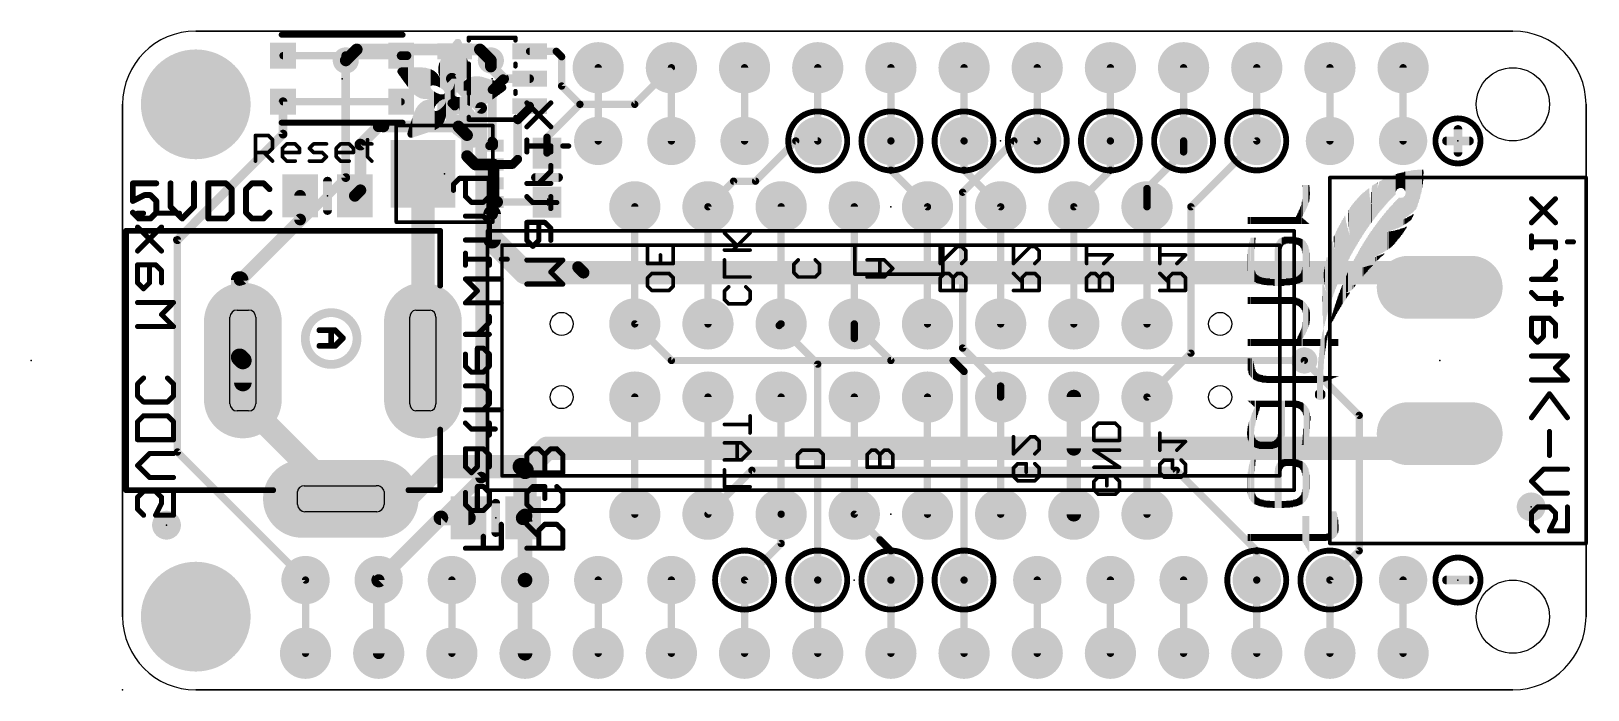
# Model space of a CAD drawing. Extents: x -3.2 to 50.9, y 0 to 22.9.
import ezdxf

# ---------------------------------------------------------------- set-up
doc = ezdxf.new("R2010")
doc.units = 0
for name, color, linetype in [('1', 12, 'CONTINUOUS'), ('16', 5, 'CONTINUOUS'), ('17', 110, 'CONTINUOUS'), ('18', 110, 'CONTINUOUS'), ('20', 4, 'CONTINUOUS'), ('21', 40, 'CONTINUOUS'), ('22', 6, 'CONTINUOUS'), ('23', 53, 'CONTINUOUS'), ('24', 53, 'CONTINUOUS')]:
    doc.layers.add(name, color=color, linetype=linetype)

# ---------------------------------------------------------------- blocks, each defined once
blk = doc.blocks.new('RECT')
blk.add_solid([(-0.5, -0.5), (0.5, -0.5), (-0.5, 0.5), (0.5, 0.5)])
blk = doc.blocks.new('PIE')
at = {"const_width": 0.5}
blk.add_lwpolyline([(0, -0.25, 1), (0, 0.25, 1), (0, -0.25)], format="xyb", dxfattribs=at)
blk = doc.blocks.new('ROUNDP')
at = {"const_width": 0.5}
blk.add_lwpolyline([(0, -0.25, 1), (0, 0.25, 1), (0, -0.25)], format="xyb", dxfattribs=at)
blk = doc.blocks.new('LONGP100')
at = {"const_width": 1}
blk.add_lwpolyline([(-0.5, 0), (0.5, 0)], dxfattribs=at)
at = {"const_width": 0.5}
for points in [[(-0.5, 0.25, 1), (-0.5, -0.25)], [(0.5, -0.25, 1), (0.5, 0.25)]]:
    blk.add_lwpolyline(points, format="xyb", dxfattribs=at)
blk = doc.blocks.new('ROUNDV')
at = {"const_width": 0.5}
blk.add_lwpolyline([(0, -0.25, 1), (0, 0.25, 1), (0, -0.25)], format="xyb", dxfattribs=at)

msp = doc.modelspace()

# ---------------------------------------------------------------- linework, layer by layer
at = {"layer": '1'}
for points, const_width in [([(7.747, 22.009), (7.747, 21.844)], 0.3048), ([(9.868, 22.009), (9.67, 22.009)], 0.3048), ([(15.052, 22.159), (14.127, 22.159)], 0.254), ([(15.24, 21.971), (15.052, 22.159)], 0.254), ([(5.57, 22.009), (7.747, 22.009)], 0.254), ([(9.67, 22.009), (7.747, 22.009)], 0.254), ([(12.7834, 21.6336), (12.7834, 21.844)], 0.4064), ([(13.208, 21.209), (12.7834, 21.6336)], 0.4064), ([(15.24, 20.955), (15.24, 21.971)], 0.254), ([(19.05, 21.59), (17.78, 20.32)], 0.254), ([(11.43, 20.356), (11.43, 21.209)], 0.3048), ([(13.208, 21.209), (12.827, 20.828)], 0.3048), ([(14.127, 21.209), (13.208, 21.209)], 0.3048), ([(15.875, 20.32), (15.24, 20.955)], 0.254), ([(5.57, 19.286), (5.57, 20.409)], 0.3048), ([(5.57, 20.409), (9.67, 20.409)], 0.254), ([(12.827, 19.05), (12.827, 20.828)], 0.3048), ([(11.527, 20.259), (11.43, 20.356)], 0.3048), ([(13.716, 19.781), (14.127, 20.192)], 0.3048), ([(14.127, 20.192), (14.127, 20.259)], 0.3048), ([(14.732, 19.177), (15.875, 20.32)], 0.254), ([(17.78, 20.32), (15.875, 20.32)], 0.254), ([(8.255, 18.923), (8.89, 19.558)], 0.4064), ([(8.89, 19.558), (9.0463, 19.558)], 0.4064), ([(9.0463, 19.558), (9.0517, 19.5526)], 0.4064), ([(9.0517, 19.5526), (11.6551, 19.5526)], 0.4064), ([(11.6551, 19.5526), (11.9574, 19.2503)], 0.4064), ([(13.716, 18.415), (13.716, 19.781)], 0.3048), ([(1.905, 15.621), (5.57, 19.286)], 0.3048), ([(8.255, 17.338), (8.255, 18.923)], 0.4064), ([(11.9574, 19.2503), (11.9574, 18.5226)], 0.4064), ([(12.741, 18.882), (12.876, 18.882)], 0.3048), ([(12.876, 19.001), (12.827, 19.05)], 0.3048), ([(12.876, 18.882), (12.876, 19.001)], 0.3048), ([(14.732, 18.63), (14.732, 19.177)], 0.254), ([(29.21, 18.034), (29.21, 19.05)], 0.254), ([(11.9574, 18.5226), (12.248, 18.232)], 0.4064), ([(12.248, 18.232), (12.876, 18.232)], 0.4064), ([(12.876, 18.232), (12.876, 17.582)], 0.4064), ([(12.876, 18.232), (13.533, 18.232)], 0.3048), ([(13.533, 18.232), (13.716, 18.415)], 0.3048), ([(10.425, 17.906), (10.426, 17.907)], 0.8128), ([(10.425, 11.43), (10.425, 17.906)], 0.8128), ([(30.48, 16.764), (29.21, 18.034)], 0.254), ([(6.162, 17.145), (6.162, 16.322)], 0.4064), ([(8.062, 17.145), (8.255, 17.338)], 0.4064), ([(12.876, 16.932), (12.876, 17.582)], 0.4064), ([(12.827, 15.621), (12.827, 16.51)], 0.6096), ([(12.827, 16.883), (12.876, 16.932)], 0.4064), ([(12.827, 16.51), (12.827, 16.883)], 0.4064), ([(12.876, 16.932), (12.999, 16.932)], 0.4064), ([(12.999, 16.932), (13.001, 16.93)], 0.4064), ([(13.001, 16.93), (14.732, 16.93)], 0.254), ([(4.064, 14.224), (6.162, 16.322)], 0.4064), ([(1.905, 8.255), (1.905, 15.621)], 0.254), ([(12.827, 15.621), (13.97, 14.478)], 0.8128), ([(13.97, 14.478), (16.002, 14.478)], 0.8128), ([(45.212, 14.478), (16.002, 14.478)], 0.8128), ([(15.809, 14.671), (16.002, 14.478)], 0.4064), ([(45.72, 13.97), (45.212, 14.478)], 0.8128), ([(4.064, 11.541), (4.064, 14.224)], 0.6096), ([(17.78, 12.7), (19.05, 11.43)], 0.254), ([(4.175, 11.43), (4.064, 11.541)], 0.6096), ([(4.175, 10.665), (4.175, 11.43)], 0.6096), ([(19.05, 11.43), (41.021, 11.43)], 0.254), ([(4.175, 10.03), (4.175, 10.665)], 0.8128), ([(7.575, 6.63), (4.175, 10.03)], 0.8128), ([(33.02, 10.16), (33.02, 8.382)], 0.508), ([(45.72, 8.89), (45.212, 8.382)], 0.8128), ([(13.97, 7.62), (14.732, 8.382)], 0.8128), ([(33.02, 8.382), (14.732, 8.382)], 0.8128), ([(45.212, 8.382), (33.02, 8.382)], 0.8128), ([(6.35, 3.81), (1.905, 8.255)], 0.254), ([(9.805, 6.63), (10.922, 7.747)], 0.8128), ([(10.922, 7.747), (13.843, 7.747)], 0.8128), ([(13.843, 7.747), (13.97, 7.62)], 0.6096), ([(13.97, 6.035), (13.97, 7.62)], 0.8128), ([(21.844, 7.62), (20.32, 6.096)], 0.254), ([(21.844, 7.62), (36.576, 7.62)], 0.254), ([(36.576, 7.62), (39.37, 4.826)], 0.254), ([(7.575, 6.63), (9.805, 6.63)], 0.8128), ([(11.049, 5.969), (8.89, 3.81)], 0.508), ([(12.004, 5.969), (11.049, 5.969)], 0.508), ([(13.904, 5.969), (13.97, 6.035)], 0.508), ([(13.97, 5.842), (13.97, 3.81)], 0.508), ([(13.904, 5.969), (13.97, 5.903)], 0.254), ([(13.97, 5.903), (13.97, 5.842)], 0.254), ([(39.37, 4.826), (39.37, 3.81)], 0.254)]:
    msp.add_lwpolyline(points, dxfattribs=dict(at, const_width=const_width))
for points, const_width in [([(7.8232, 22.009, 1), (7.6708, 22.009)], 0.1524), ([(9.67, 22.0852, 1), (9.67, 21.9328)], 0.1524), ([(9.868, 21.9328, 1), (9.868, 22.0852)], 0.1524), ([(14.127, 22.2225, 1), (14.127, 22.0955)], 0.127), ([(15.0969, 22.2039, 1), (15.0071, 22.1141)], 0.127), ([(15.052, 22.0955, 1), (15.052, 22.2225)], 0.127), ([(5.57, 22.0725, 1), (5.57, 21.9455)], 0.127), ([(7.6708, 21.844, 1), (7.8232, 21.844)], 0.1524), ([(7.747, 22.0725, 1), (7.747, 21.9455)], 0.127), ([(7.747, 21.9455, 1), (7.747, 22.0725)], 0.127), ([(9.67, 21.9455, 1), (9.67, 22.0725)], 0.127), ([(12.885, 21.844, 1), (12.6818, 21.844)], 0.2032), ([(12.6818, 21.6336, 1), (12.885, 21.6336)], 0.2032), ([(12.8552, 21.7054, 1), (12.7116, 21.5618)], 0.2032), ([(15.3035, 21.971, 1), (15.1765, 21.971)], 0.127), ([(15.1951, 21.9261, 1), (15.2849, 22.0159)], 0.127), ([(19.0949, 21.5451, 1), (19.0051, 21.6349)], 0.127), ([(11.5062, 21.209, 1), (11.3538, 21.209)], 0.1524), ([(13.1362, 21.1372, 1), (13.2798, 21.2808)], 0.2032), ([(13.208, 21.2852, 1), (13.208, 21.1328)], 0.1524), ([(13.2619, 21.1551, 1), (13.1541, 21.2629)], 0.1524), ([(14.127, 21.1328, 1), (14.127, 21.2852)], 0.1524), ([(15.2849, 20.9999, 1), (15.1951, 20.9101)], 0.127), ([(5.6462, 20.409, 1), (5.4938, 20.409)], 0.1524), ([(5.57, 20.4725, 1), (5.57, 20.3455)], 0.127), ([(9.67, 20.3455, 1), (9.67, 20.4725)], 0.127), ([(12.9032, 20.828, 1), (12.7508, 20.828)], 0.1524), ([(12.7731, 20.8819, 1), (12.8809, 20.7741)], 0.1524), ([(15.1765, 20.955, 1), (15.3035, 20.955)], 0.127), ([(11.4839, 20.4099, 1), (11.3761, 20.3021)], 0.1524), ([(11.3538, 20.356, 1), (11.5062, 20.356)], 0.1524), ([(11.4731, 20.2051, 1), (11.5809, 20.3129)], 0.1524), ([(14.2032, 20.259, 1), (14.0508, 20.259)], 0.1524), ([(14.0508, 20.192, 1), (14.2032, 20.192)], 0.1524), ([(14.1809, 20.1381, 1), (14.0731, 20.2459)], 0.1524), ([(15.875, 20.3835, 1), (15.875, 20.2565)], 0.127), ([(15.9199, 20.2751, 1), (15.8301, 20.3649)], 0.127), ([(15.8301, 20.2751, 1), (15.9199, 20.3649)], 0.127), ([(17.7351, 20.3649, 1), (17.8249, 20.2751)], 0.127), ([(17.78, 20.2565, 1), (17.78, 20.3835)], 0.127), ([(8.89, 19.6596, 1), (8.89, 19.4564)], 0.2032), ([(8.9618, 19.4862, 1), (8.8182, 19.6298)], 0.2032), ([(9.1181, 19.6298, 1), (8.9744, 19.4862)], 0.2032), ([(9.0517, 19.6542, 1), (9.0517, 19.451)], 0.2032), ([(8.9798, 19.4808, 1), (9.1235, 19.6244)], 0.2032), ([(9.0463, 19.4564, 1), (9.0463, 19.6596)], 0.2032), ([(11.727, 19.6244, 1), (11.5833, 19.4808)], 0.2032), ([(11.6551, 19.451, 1), (11.6551, 19.6542)], 0.2032), ([(13.7922, 19.781, 1), (13.6398, 19.781)], 0.1524), ([(13.6621, 19.8349, 1), (13.7699, 19.7271)], 0.1524), ([(5.4938, 19.286, 1), (5.6462, 19.286)], 0.1524), ([(5.6239, 19.2321, 1), (5.5161, 19.3399)], 0.1524), ([(8.3566, 18.923, 1), (8.1534, 18.923)], 0.2032), ([(8.1832, 18.9948, 1), (8.3268, 18.8512)], 0.2032), ([(12.059, 19.2503, 1), (11.8558, 19.2503)], 0.2032), ([(11.8856, 19.1785, 1), (12.0292, 19.3222)], 0.2032), ([(12.741, 18.9582, 1), (12.741, 18.8058)], 0.1524), ([(12.8809, 19.1039, 1), (12.7731, 18.9961)], 0.1524), ([(12.7508, 19.05, 1), (12.9032, 19.05)], 0.1524), ([(12.9522, 19.001, 1), (12.7998, 19.001)], 0.1524), ([(12.7998, 18.882, 1), (12.9522, 18.882)], 0.1524), ([(12.8221, 18.9471, 1), (12.9299, 19.0549)], 0.1524), ([(12.876, 18.8058, 1), (12.876, 18.9582)], 0.1524), ([(14.7955, 19.177, 1), (14.6685, 19.177)], 0.127), ([(14.6871, 19.2219, 1), (14.7769, 19.1321)], 0.127), ([(29.2735, 19.05, 1), (29.1465, 19.05)], 0.127), ([(11.8558, 18.5226, 1), (12.059, 18.5226)], 0.2032), ([(12.0292, 18.5944, 1), (11.8856, 18.4508)], 0.2032), ([(12.248, 18.3336, 1), (12.248, 18.1304)], 0.2032), ([(12.1762, 18.1602, 1), (12.3198, 18.3038)], 0.2032), ([(12.9776, 18.232, 1), (12.7744, 18.232)], 0.2032), ([(12.876, 18.3082, 1), (12.876, 18.1558)], 0.1524), ([(12.876, 18.1304, 1), (12.876, 18.3336)], 0.2032), ([(13.533, 18.1558, 1), (13.533, 18.3082)], 0.1524), ([(13.6398, 18.415, 1), (13.7922, 18.415)], 0.1524), ([(13.7699, 18.3611, 1), (13.6621, 18.4689)], 0.1524), ([(14.6685, 18.63, 1), (14.7955, 18.63)], 0.127), ([(10.6282, 17.906, 1), (10.2218, 17.906)], 0.4064), ([(10.2813, 18.0497, 1), (10.5687, 17.7623)], 0.4064), ([(10.5697, 17.7633, 1), (10.2823, 18.0507)], 0.4064), ([(13.4791, 18.2859, 1), (13.5869, 18.1781)], 0.1524), ([(29.2549, 18.0789, 1), (29.1651, 17.9891)], 0.127), ([(29.1465, 18.034, 1), (29.2735, 18.034)], 0.127), ([(6.2636, 17.145, 1), (6.0604, 17.145)], 0.2032), ([(7.9902, 17.2168, 1), (8.1338, 17.0732)], 0.2032), ([(8.1534, 17.338, 1), (8.3566, 17.338)], 0.2032), ([(8.3268, 17.2662, 1), (8.1832, 17.4098)], 0.2032), ([(12.9776, 17.582, 1), (12.7744, 17.582)], 0.2032), ([(12.7744, 17.582, 1), (12.9776, 17.582)], 0.2032), ([(12.9794, 16.51, 1), (12.6746, 16.51)], 0.3048), ([(12.9286, 16.883, 1), (12.7254, 16.883)], 0.2032), ([(12.7552, 16.9548, 1), (12.8988, 16.8112)], 0.2032), ([(12.876, 17.0336, 1), (12.876, 16.8304)], 0.2032), ([(12.7744, 16.932, 1), (12.9776, 16.932)], 0.2032), ([(12.9478, 16.8602, 1), (12.8042, 17.0038)], 0.2032), ([(13.0708, 17.0038, 1), (12.9272, 16.8602)], 0.2032), ([(12.9292, 16.8582, 1), (13.0728, 17.0018)], 0.2032), ([(13.001, 16.9935, 1), (13.001, 16.8665)], 0.127), ([(12.999, 16.8304, 1), (12.999, 17.0336)], 0.2032), ([(14.732, 16.8665, 1), (14.732, 16.9935)], 0.127), ([(30.4351, 16.7191, 1), (30.5249, 16.8089)], 0.127), ([(6.0604, 16.322, 1), (6.2636, 16.322)], 0.2032), ([(6.2338, 16.2502, 1), (6.0902, 16.3938)], 0.2032), ([(12.7254, 16.51, 1), (12.9286, 16.51)], 0.2032), ([(1.8511, 15.6749, 1), (1.9589, 15.5671)], 0.1524), ([(1.9685, 15.621, 1), (1.8415, 15.621)], 0.127), ([(12.9707, 15.7647, 1), (12.6833, 15.4773)], 0.4064), ([(12.6746, 15.621, 1), (12.9794, 15.621)], 0.3048), ([(13.97, 14.6812, 1), (13.97, 14.2748)], 0.4064), ([(13.8263, 14.3343, 1), (14.1137, 14.6217)], 0.4064), ([(16.002, 14.6812, 1), (16.002, 14.2748)], 0.4064), ([(15.8808, 14.7428, 1), (15.7372, 14.5992)], 0.2032), ([(16.002, 14.2748, 1), (16.002, 14.6812)], 0.4064), ([(15.9302, 14.4062, 1), (16.0738, 14.5498)], 0.2032), ([(45.3557, 14.6217, 1), (45.0683, 14.3343)], 0.4064), ([(45.212, 14.2748, 1), (45.212, 14.6812)], 0.4064), ([(4.2164, 14.224, 1), (3.9116, 14.224)], 0.3048), ([(3.9922, 14.2958, 1), (4.1358, 14.1522)], 0.2032), ([(45.5763, 13.8263, 1), (45.8637, 14.1137)], 0.4064), ([(17.8249, 12.7449, 1), (17.7351, 12.6551)], 0.127), ([(4.1718, 11.6488, 1), (3.9562, 11.4332)], 0.3048), ([(3.9116, 11.541, 1), (4.2164, 11.541)], 0.3048), ([(4.3274, 11.43, 1), (4.0226, 11.43)], 0.3048), ([(4.0672, 11.3222, 1), (4.2828, 11.5378)], 0.3048), ([(10.2218, 11.43, 1), (10.6282, 11.43)], 0.4064), ([(19.05, 11.4935, 1), (19.05, 11.3665)], 0.127), ([(19.0051, 11.3851, 1), (19.0949, 11.4749)], 0.127), ([(41.021, 11.3665, 1), (41.021, 11.4935)], 0.127), ([(4.3782, 10.665, 1), (3.9718, 10.665)], 0.4064), ([(4.0226, 10.665, 1), (4.3274, 10.665)], 0.3048), ([(4.3187, 10.1737, 1), (4.0313, 9.8863)], 0.4064), ([(33.147, 10.16, 1), (32.893, 10.16)], 0.254), ([(3.9718, 10.03, 1), (4.3782, 10.03)], 0.4064), ([(45.8637, 8.7463, 1), (45.5763, 9.0337)], 0.4064), ([(14.732, 8.5852, 1), (14.732, 8.1788)], 0.4064), ([(14.8757, 8.2383, 1), (14.5883, 8.5257)], 0.4064), ([(33.02, 8.5852, 1), (33.02, 8.1788)], 0.4064), ([(33.02, 8.1788, 1), (33.02, 8.5852)], 0.4064), ([(45.0683, 8.5257, 1), (45.3557, 8.2383)], 0.4064), ([(45.212, 8.1788, 1), (45.212, 8.5852)], 0.4064), ([(1.9499, 8.2999, 1), (1.8601, 8.2101)], 0.127), ([(1.8415, 8.255, 1), (1.9685, 8.255)], 0.127), ([(10.922, 7.9502, 1), (10.922, 7.5438)], 0.4064), ([(11.0657, 7.6033, 1), (10.7783, 7.8907)], 0.4064), ([(13.843, 7.5438, 1), (13.843, 7.9502)], 0.4064), ([(32.893, 8.382, 1), (33.147, 8.382)], 0.254), ([(13.9508, 7.8548, 1), (13.7352, 7.6392)], 0.3048), ([(14.1732, 7.62, 1), (13.7668, 7.62)], 0.4064), ([(13.8263, 7.7637, 1), (14.1137, 7.4763)], 0.4064), ([(13.8622, 7.5122, 1), (14.0778, 7.7278)], 0.3048), ([(21.844, 7.6835, 1), (21.844, 7.5565)], 0.127), ([(21.8889, 7.5751, 1), (21.7991, 7.6649)], 0.127), ([(36.6209, 7.6649, 1), (36.5311, 7.5751)], 0.127), ([(36.576, 7.5565, 1), (36.576, 7.6835)], 0.127), ([(7.575, 6.8332, 1), (7.575, 6.4268)], 0.4064), ([(9.805, 6.4268, 1), (9.805, 6.8332)], 0.4064), ([(7.4313, 6.4863, 1), (7.7187, 6.7737)], 0.4064), ([(9.6613, 6.7737, 1), (9.9487, 6.4863)], 0.4064), ([(11.049, 6.096, 1), (11.049, 5.842)], 0.254), ([(11.1388, 5.8792, 1), (10.9592, 6.0588)], 0.254), ([(12.004, 5.842, 1), (12.004, 6.096)], 0.254), ([(13.7668, 6.035, 1), (14.1732, 6.035)], 0.4064), ([(13.8142, 6.0588, 1), (13.9938, 5.8792)], 0.254), ([(14.097, 5.842, 1), (13.843, 5.842)], 0.254), ([(14.0598, 5.9452, 1), (13.8802, 6.1248)], 0.254), ([(13.9489, 6.0139, 1), (13.8591, 5.9241)], 0.127), ([(14.0335, 5.903, 1), (13.9065, 5.903)], 0.127), ([(13.9251, 5.8581, 1), (14.0149, 5.9479)], 0.127), ([(20.2751, 6.1409, 1), (20.3649, 6.0511)], 0.127), ([(13.9065, 5.842, 1), (14.0335, 5.842)], 0.127), ([(39.4335, 4.826, 1), (39.3065, 4.826)], 0.127), ([(39.3251, 4.7811, 1), (39.4149, 4.8709)], 0.127), ([(6.3051, 3.7651, 1), (6.3949, 3.8549)], 0.127), ([(8.8002, 3.8998, 1), (8.9798, 3.7202)], 0.254), ([(13.843, 3.81, 1), (14.097, 3.81)], 0.254), ([(39.3065, 3.81, 1), (39.4335, 3.81)], 0.127)]:
    msp.add_lwpolyline(points, format="xyb", dxfattribs=dict(at, const_width=const_width))
at = {"layer": '16'}
for points, const_width in [([(8.128, 22.225), (7.747, 21.844)], 0.4064), ([(12.4024, 22.225), (8.128, 22.225)], 0.4064), ([(12.7834, 21.844), (12.4024, 22.225)], 0.4064), ([(7.747, 17.7775), (7.747, 21.844)], 0.3048), ([(16.51, 21.59), (16.51, 19.05)], 0.254), ([(19.05, 19.05), (19.05, 21.59)], 0.254), ([(21.59, 19.05), (21.59, 21.59)], 0.254), ([(24.13, 21.59), (24.13, 19.05)], 0.254), ([(26.67, 19.05), (26.67, 21.59)], 0.254), ([(29.21, 21.59), (29.21, 19.05)], 0.254), ([(31.75, 19.05), (31.75, 21.59)], 0.254), ([(34.29, 21.59), (34.29, 19.05)], 0.254), ([(36.83, 19.05), (36.83, 21.59)], 0.254), ([(39.37, 21.59), (39.37, 19.05)], 0.254), ([(41.91, 19.05), (41.91, 21.59)], 0.254), ([(44.45, 21.59), (44.45, 19.05)], 0.254), ([(12.446, 20.193), (11.43, 21.209)], 0.4064), ([(12.446, 7.366), (12.446, 20.193)], 0.4064), ([(21.971, 17.653), (23.368, 19.05)], 0.254), ([(23.368, 19.05), (24.13, 19.05)], 0.254), ([(26.67, 18.034), (26.67, 19.05)], 0.254), ([(29.1592, 17.269), (30.9402, 19.05)], 0.254), ([(30.9402, 19.05), (31.75, 19.05)], 0.254), ([(34.29, 18.034), (34.29, 19.05)], 0.254), ([(36.83, 18.669), (36.83, 19.05)], 0.254), ([(37.084, 16.764), (39.37, 19.05)], 0.254), ([(35.56, 17.399), (36.83, 18.669)], 0.254), ([(4.175, 14.2055), (7.747, 17.7775)], 0.3048), ([(27.94, 16.764), (26.67, 18.034)], 0.254), ([(33.02, 16.764), (34.29, 18.034)], 0.254), ([(20.32, 16.764), (21.209, 17.653)], 0.254), ([(21.209, 17.653), (21.971, 17.653)], 0.254), ([(29.1592, 11.8618), (29.1592, 17.269)], 0.254), ([(35.56, 16.764), (35.56, 17.399)], 0.254), ([(17.78, 16.764), (17.78, 12.7)], 0.254), ([(20.32, 12.7), (20.32, 16.764)], 0.254), ([(22.86, 16.764), (22.86, 12.7)], 0.254), ([(25.4, 12.7), (25.4, 16.764)], 0.254), ([(27.94, 16.764), (27.94, 12.7)], 0.254), ([(30.48, 12.7), (30.48, 16.764)], 0.254), ([(33.02, 16.764), (33.02, 12.7)], 0.254), ([(35.56, 12.7), (35.56, 16.764)], 0.254), ([(37.084, 11.684), (37.084, 16.764)], 0.254), ([(4.175, 11.43), (4.175, 14.2055)], 0.3048), ([(22.7907, 12.6423), (22.8484, 12.7)], 0.254), ([(24.13, 11.303), (22.7907, 12.6423)], 0.254), ([(22.8484, 12.7), (22.86, 12.7)], 0.254), ([(25.4, 12.192), (25.4, 12.7)], 0.254), ([(25.4, 12.7), (26.67, 11.43)], 0.254), ([(30.48, 10.541), (29.1592, 11.8618)], 0.254), ([(4.1322, 11.4728), (4.175, 11.43)], 0.3048), ([(24.13, 3.81), (24.13, 11.303)], 0.254), ([(26.67, 11.43), (28.829, 11.43)], 0.254), ([(28.829, 11.43), (29.21, 11.049)], 0.254), ([(35.56, 10.16), (37.084, 11.684)], 0.254), ([(41.021, 11.43), (42.926, 9.525)], 0.254), ([(29.21, 11.049), (29.21, 3.81)], 0.254), ([(17.78, 6.096), (17.78, 10.16)], 0.254), ([(20.32, 10.16), (20.32, 6.096)], 0.254), ([(22.86, 10.16), (22.86, 6.096)], 0.254), ([(25.4, 6.096), (25.4, 10.16)], 0.254), ([(27.94, 10.16), (27.94, 6.096)], 0.254), ([(30.48, 10.16), (30.48, 10.541)], 0.254), ([(30.48, 6.096), (30.48, 10.16)], 0.254), ([(33.02, 6.096), (33.02, 10.16)], 0.508), ([(35.56, 6.096), (35.56, 10.16)], 0.254), ([(42.926, 9.525), (42.926, 4.826)], 0.254), ([(8.89, 3.81), (12.446, 7.366)], 0.4064), ([(22.86, 6.096), (22.86, 5.08)], 0.254), ([(25.4, 6.096), (26.289, 5.207)], 0.254), ([(22.86, 5.08), (21.59, 3.81)], 0.254), ([(26.289, 5.207), (26.67, 4.826)], 0.254), ([(26.67, 4.826), (26.67, 3.81)], 0.254), ([(42.926, 4.826), (41.91, 3.81)], 0.254), ([(6.35, 1.27), (6.35, 3.81)], 0.254), ([(8.89, 3.81), (8.89, 1.27)], 0.4064), ([(11.43, 3.81), (11.43, 1.27)], 0.254), ([(13.97, 1.27), (13.97, 3.81)], 0.508), ([(16.51, 3.81), (16.51, 1.27)], 0.254), ([(19.05, 3.81), (19.05, 1.27)], 0.254), ([(21.59, 3.81), (21.59, 1.27)], 0.254), ([(24.13, 3.81), (24.13, 1.27)], 0.254), ([(26.67, 3.81), (26.67, 1.27)], 0.254), ([(29.21, 3.81), (29.21, 1.27)], 0.254), ([(31.75, 3.81), (31.75, 1.27)], 0.254), ([(34.29, 3.81), (34.29, 1.27)], 0.254), ([(36.83, 3.81), (36.83, 1.27)], 0.254), ([(39.37, 3.81), (39.37, 1.27)], 0.254), ([(41.91, 3.81), (41.91, 1.27)], 0.254), ([(44.45, 3.81), (44.45, 1.27)], 0.254)]:
    msp.add_lwpolyline(points, dxfattribs=dict(at, const_width=const_width))
for points, const_width in [([(8.128, 22.3266, 1), (8.128, 22.1234)], 0.2032), ([(8.1998, 22.1532, 1), (8.0562, 22.2968)], 0.2032), ([(12.4742, 22.2968, 1), (12.3306, 22.1532)], 0.2032), ([(12.4024, 22.1234, 1), (12.4024, 22.3266)], 0.2032), ([(7.6752, 21.9158, 1), (7.8188, 21.7722)], 0.2032), ([(7.8232, 21.844, 1), (7.6708, 21.844)], 0.1524), ([(12.7116, 21.7722, 1), (12.8552, 21.9158)], 0.2032), ([(16.5735, 21.59, 1), (16.4465, 21.59)], 0.127), ([(19.1135, 21.59, 1), (18.9865, 21.59)], 0.127), ([(21.6535, 21.59, 1), (21.5265, 21.59)], 0.127), ([(24.1935, 21.59, 1), (24.0665, 21.59)], 0.127), ([(26.7335, 21.59, 1), (26.6065, 21.59)], 0.127), ([(29.2735, 21.59, 1), (29.1465, 21.59)], 0.127), ([(31.8135, 21.59, 1), (31.6865, 21.59)], 0.127), ([(34.3535, 21.59, 1), (34.2265, 21.59)], 0.127), ([(36.8935, 21.59, 1), (36.7665, 21.59)], 0.127), ([(39.4335, 21.59, 1), (39.3065, 21.59)], 0.127), ([(41.9735, 21.59, 1), (41.8465, 21.59)], 0.127), ([(44.5135, 21.59, 1), (44.3865, 21.59)], 0.127), ([(11.5018, 21.2808, 1), (11.3582, 21.1372)], 0.2032), ([(12.5476, 20.193, 1), (12.3444, 20.193)], 0.2032), ([(12.3742, 20.1212, 1), (12.5178, 20.2648)], 0.2032), ([(16.4465, 19.05, 1), (16.5735, 19.05)], 0.127), ([(18.9865, 19.05, 1), (19.1135, 19.05)], 0.127), ([(21.5265, 19.05, 1), (21.6535, 19.05)], 0.127), ([(23.368, 19.1135, 1), (23.368, 18.9865)], 0.127), ([(23.4129, 19.0051, 1), (23.3231, 19.0949)], 0.127), ([(24.0665, 19.05, 1), (24.1935, 19.05)], 0.127), ([(24.13, 18.9865, 1), (24.13, 19.1135)], 0.127), ([(26.7335, 19.05, 1), (26.6065, 19.05)], 0.127), ([(26.6065, 19.05, 1), (26.7335, 19.05)], 0.127), ([(29.1465, 19.05, 1), (29.2735, 19.05)], 0.127), ([(30.9402, 19.1135, 1), (30.9402, 18.9865)], 0.127), ([(30.9851, 19.0051, 1), (30.8953, 19.0949)], 0.127), ([(31.6865, 19.05, 1), (31.8135, 19.05)], 0.127), ([(31.75, 18.9865, 1), (31.75, 19.1135)], 0.127), ([(34.3535, 19.05, 1), (34.2265, 19.05)], 0.127), ([(34.2265, 19.05, 1), (34.3535, 19.05)], 0.127), ([(36.8935, 19.05, 1), (36.7665, 19.05)], 0.127), ([(36.7665, 19.05, 1), (36.8935, 19.05)], 0.127), ([(39.3065, 19.05, 1), (39.4335, 19.05)], 0.127), ([(39.4149, 19.0051, 1), (39.3251, 19.0949)], 0.127), ([(41.8465, 19.05, 1), (41.9735, 19.05)], 0.127), ([(44.3865, 19.05, 1), (44.5135, 19.05)], 0.127), ([(36.7665, 18.669, 1), (36.8935, 18.669)], 0.127), ([(36.8749, 18.6241, 1), (36.7851, 18.7139)], 0.127), ([(7.6708, 17.7775, 1), (7.8232, 17.7775)], 0.1524), ([(7.8009, 17.7236, 1), (7.6931, 17.8313)], 0.1524), ([(26.7149, 18.0789, 1), (26.6251, 17.9891)], 0.127), ([(26.6065, 18.034, 1), (26.7335, 18.034)], 0.127), ([(34.2265, 18.034, 1), (34.3535, 18.034)], 0.127), ([(34.3349, 17.9891, 1), (34.2451, 18.0789)], 0.127), ([(21.209, 17.7165, 1), (21.209, 17.5895)], 0.127), ([(21.2539, 17.6081, 1), (21.1641, 17.6979)], 0.127), ([(21.9261, 17.6979, 1), (22.0159, 17.6081)], 0.127), ([(21.971, 17.5895, 1), (21.971, 17.7165)], 0.127), ([(29.2227, 17.269, 1), (29.0957, 17.269)], 0.127), ([(29.1143, 17.3139, 1), (29.2041, 17.2241)], 0.127), ([(35.6235, 17.399, 1), (35.4965, 17.399)], 0.127), ([(35.5151, 17.4439, 1), (35.6049, 17.3541)], 0.127), ([(17.8435, 16.764, 1), (17.7165, 16.764)], 0.127), ([(20.3835, 16.764, 1), (20.2565, 16.764)], 0.127), ([(20.2751, 16.8089, 1), (20.3649, 16.7191)], 0.127), ([(22.9235, 16.764, 1), (22.7965, 16.764)], 0.127), ([(25.4635, 16.764, 1), (25.3365, 16.764)], 0.127), ([(28.0035, 16.764, 1), (27.8765, 16.764)], 0.127), ([(27.8951, 16.7191, 1), (27.9849, 16.8089)], 0.127), ([(30.5435, 16.764, 1), (30.4165, 16.764)], 0.127), ([(33.0835, 16.764, 1), (32.9565, 16.764)], 0.127), ([(32.9751, 16.8089, 1), (33.0649, 16.7191)], 0.127), ([(35.6235, 16.764, 1), (35.4965, 16.764)], 0.127), ([(35.4965, 16.764, 1), (35.6235, 16.764)], 0.127), ([(37.1475, 16.764, 1), (37.0205, 16.764)], 0.127), ([(37.0391, 16.8089, 1), (37.1289, 16.7191)], 0.127), ([(4.2512, 14.2055, 1), (4.0988, 14.2055)], 0.1524), ([(4.1211, 14.2593, 1), (4.2289, 14.1516)], 0.1524), ([(17.7165, 12.7, 1), (17.8435, 12.7)], 0.127), ([(20.2565, 12.7, 1), (20.3835, 12.7)], 0.127), ([(22.8356, 12.6872, 1), (22.7458, 12.5974)], 0.127), ([(22.7458, 12.6872, 1), (22.8356, 12.5974)], 0.127), ([(22.8484, 12.7635, 1), (22.8484, 12.6365)], 0.127), ([(22.7965, 12.7, 1), (22.9235, 12.7)], 0.127), ([(22.8933, 12.6551, 1), (22.8035, 12.7449)], 0.127), ([(22.86, 12.6365, 1), (22.86, 12.7635)], 0.127), ([(25.4635, 12.7, 1), (25.3365, 12.7)], 0.127), ([(25.4449, 12.7449, 1), (25.3551, 12.6551)], 0.127), ([(25.3365, 12.7, 1), (25.4635, 12.7)], 0.127), ([(27.8765, 12.7, 1), (28.0035, 12.7)], 0.127), ([(30.4165, 12.7, 1), (30.5435, 12.7)], 0.127), ([(32.9565, 12.7, 1), (33.0835, 12.7)], 0.127), ([(35.4965, 12.7, 1), (35.6235, 12.7)], 0.127), ([(25.3365, 12.192, 1), (25.4635, 12.192)], 0.127), ([(29.2041, 11.9067, 1), (29.1143, 11.8169)], 0.127), ([(29.0957, 11.8618, 1), (29.2227, 11.8618)], 0.127), ([(4.1861, 11.5267, 1), (4.0783, 11.4189)], 0.1524), ([(4.0988, 11.43, 1), (4.2512, 11.43)], 0.1524), ([(4.1211, 11.3761, 1), (4.2289, 11.4839)], 0.1524), ([(24.1935, 11.303, 1), (24.0665, 11.303)], 0.127), ([(24.0851, 11.2581, 1), (24.1749, 11.3479)], 0.127), ([(26.67, 11.4935, 1), (26.67, 11.3665)], 0.127), ([(26.6251, 11.3851, 1), (26.7149, 11.4749)], 0.127), ([(28.8739, 11.4749, 1), (28.7841, 11.3851)], 0.127), ([(28.829, 11.3665, 1), (28.829, 11.4935)], 0.127), ([(37.0205, 11.684, 1), (37.1475, 11.684)], 0.127), ([(37.1289, 11.6391, 1), (37.0391, 11.7289)], 0.127), ([(41.0659, 11.4749, 1), (40.9761, 11.3851)], 0.127), ([(29.2735, 11.049, 1), (29.1465, 11.049)], 0.127), ([(29.1651, 11.0041, 1), (29.2549, 11.0939)], 0.127), ([(17.8435, 10.16, 1), (17.7165, 10.16)], 0.127), ([(20.3835, 10.16, 1), (20.2565, 10.16)], 0.127), ([(22.9235, 10.16, 1), (22.7965, 10.16)], 0.127), ([(25.4635, 10.16, 1), (25.3365, 10.16)], 0.127), ([(28.0035, 10.16, 1), (27.8765, 10.16)], 0.127), ([(30.5435, 10.541, 1), (30.4165, 10.541)], 0.127), ([(30.5435, 10.16, 1), (30.4165, 10.16)], 0.127), ([(30.4351, 10.4961, 1), (30.5249, 10.5859)], 0.127), ([(33.147, 10.16, 1), (32.893, 10.16)], 0.254), ([(35.6235, 10.16, 1), (35.4965, 10.16)], 0.127), ([(35.5151, 10.2049, 1), (35.6049, 10.1151)], 0.127), ([(30.4165, 10.16, 1), (30.5435, 10.16)], 0.127), ([(42.9895, 9.525, 1), (42.8625, 9.525)], 0.127), ([(42.8811, 9.4801, 1), (42.9709, 9.5699)], 0.127), ([(12.5178, 7.2942, 1), (12.3742, 7.4378)], 0.2032), ([(12.3444, 7.366, 1), (12.5476, 7.366)], 0.2032), ([(17.7165, 6.096, 1), (17.8435, 6.096)], 0.127), ([(20.2565, 6.096, 1), (20.3835, 6.096)], 0.127), ([(22.9235, 6.096, 1), (22.7965, 6.096)], 0.127), ([(22.7965, 6.096, 1), (22.9235, 6.096)], 0.127), ([(25.4449, 6.1409, 1), (25.3551, 6.0511)], 0.127), ([(25.3365, 6.096, 1), (25.4635, 6.096)], 0.127), ([(27.8765, 6.096, 1), (28.0035, 6.096)], 0.127), ([(30.4165, 6.096, 1), (30.5435, 6.096)], 0.127), ([(32.893, 6.096, 1), (33.147, 6.096)], 0.254), ([(35.4965, 6.096, 1), (35.6235, 6.096)], 0.127), ([(22.7965, 5.08, 1), (22.9235, 5.08)], 0.127), ([(22.9049, 5.0351, 1), (22.8151, 5.1249)], 0.127), ([(26.3339, 5.2519, 1), (26.2441, 5.1621)], 0.127), ([(26.2441, 5.1621, 1), (26.3339, 5.2519)], 0.127), ([(26.7335, 4.826, 1), (26.6065, 4.826)], 0.127), ([(26.6251, 4.7811, 1), (26.7149, 4.8709)], 0.127), ([(42.8625, 4.826, 1), (42.9895, 4.826)], 0.127), ([(42.9709, 4.7811, 1), (42.8811, 4.8709)], 0.127), ([(6.4135, 3.81, 1), (6.2865, 3.81)], 0.127), ([(8.9916, 3.81, 1), (8.7884, 3.81)], 0.2032), ([(8.8182, 3.8818, 1), (8.9618, 3.7382)], 0.2032), ([(11.4935, 3.81, 1), (11.3665, 3.81)], 0.127), ([(14.097, 3.81, 1), (13.843, 3.81)], 0.254), ([(16.5735, 3.81, 1), (16.4465, 3.81)], 0.127), ([(19.1135, 3.81, 1), (18.9865, 3.81)], 0.127), ([(21.6535, 3.81, 1), (21.5265, 3.81)], 0.127), ([(21.5451, 3.8549, 1), (21.6349, 3.7651)], 0.127), ([(24.1935, 3.81, 1), (24.0665, 3.81)], 0.127), ([(24.0665, 3.81, 1), (24.1935, 3.81)], 0.127), ([(26.7335, 3.81, 1), (26.6065, 3.81)], 0.127), ([(26.6065, 3.81, 1), (26.7335, 3.81)], 0.127), ([(29.2735, 3.81, 1), (29.1465, 3.81)], 0.127), ([(29.1465, 3.81, 1), (29.2735, 3.81)], 0.127), ([(31.8135, 3.81, 1), (31.6865, 3.81)], 0.127), ([(34.3535, 3.81, 1), (34.2265, 3.81)], 0.127), ([(36.8935, 3.81, 1), (36.7665, 3.81)], 0.127), ([(39.4335, 3.81, 1), (39.3065, 3.81)], 0.127), ([(41.9735, 3.81, 1), (41.8465, 3.81)], 0.127), ([(41.8651, 3.8549, 1), (41.9549, 3.7651)], 0.127), ([(44.5135, 3.81, 1), (44.3865, 3.81)], 0.127), ([(6.2865, 1.27, 1), (6.4135, 1.27)], 0.127), ([(8.7884, 1.27, 1), (8.9916, 1.27)], 0.2032), ([(11.3665, 1.27, 1), (11.4935, 1.27)], 0.127), ([(13.843, 1.27, 1), (14.097, 1.27)], 0.254), ([(16.4465, 1.27, 1), (16.5735, 1.27)], 0.127), ([(18.9865, 1.27, 1), (19.1135, 1.27)], 0.127), ([(21.5265, 1.27, 1), (21.6535, 1.27)], 0.127), ([(24.0665, 1.27, 1), (24.1935, 1.27)], 0.127), ([(26.6065, 1.27, 1), (26.7335, 1.27)], 0.127), ([(29.1465, 1.27, 1), (29.2735, 1.27)], 0.127), ([(31.6865, 1.27, 1), (31.8135, 1.27)], 0.127), ([(34.2265, 1.27, 1), (34.3535, 1.27)], 0.127), ([(36.7665, 1.27, 1), (36.8935, 1.27)], 0.127), ([(39.3065, 1.27, 1), (39.4335, 1.27)], 0.127), ([(41.8465, 1.27, 1), (41.9735, 1.27)], 0.127), ([(44.3865, 1.27, 1), (44.5135, 1.27)], 0.127)]:
    msp.add_lwpolyline(points, format="xyb", dxfattribs=dict(at, const_width=const_width))
at = {"layer": '20'}
for p, q in [((2.54, 22.86), (48.26, 22.86)), ((48.26, 22.86), (2.54, 22.86)), ((0, 2.54), (0, 20.32)), ((0, 20.32), (0, 2.54)), ((50.8, 20.32), (50.8, 2.54)), ((50.8, 2.54), (50.8, 20.32)), ((3.9758, 13.18), (4.3742, 13.18)), ((10.175, 13.18), (10.675, 13.18)), ((3.7258, 9.93), (3.7258, 12.93)), ((4.6242, 12.93), (4.6242, 9.93)), ((9.9758, 9.93), (9.9758, 12.93)), ((10.8742, 12.93), (10.8742, 9.93)), ((4.3742, 9.68), (3.9758, 9.68)), ((10.675, 9.68), (10.175, 9.68)), ((6.2996, 7.0792), (8.7996, 7.0792)), ((6.075, 6.4308), (6.075, 6.88)), ((9.075, 6.88), (9.075, 6.4308)), ((8.825, 6.1808), (6.325, 6.1808)), ((48.26, 0), (2.54, 0)), ((2.54, 0), (48.26, 0))]:
    msp.add_line(p, q, dxfattribs=at)
for centre, radius in [((48.26, 20.32), 1.27), ((15.24, 12.7), 0.4), ((38.1, 12.7), 0.4), ((15.24, 10.16), 0.4), ((38.1, 10.16), 0.4), ((48.26, 2.54), 1.27)]:
    msp.add_circle(centre, radius, dxfattribs=at)
for centre, radius, start, end in [((2.54, 20.32), 2.54, 90, 180), ((2.54, 20.32), 2.54, 90, 180), ((48.26, 20.32), 2.54, 0, 90), ((48.26, 20.32), 2.54, 0, 90), ((3.9758, 12.93), 0.25, 90, 180), ((4.3742, 12.93), 0.25, 0, 90), ((10.2004, 12.9554), 0.226, 96.4522, 186.4522), ((10.6496, 12.9554), 0.226, 353.5478, 83.5478), ((3.9758, 9.93), 0.25, 180, 270), ((4.3742, 9.93), 0.25, 270, 0), ((10.2004, 9.9046), 0.226, 173.5478, 263.5478), ((10.6496, 9.9046), 0.226, 276.4522, 6.4522), ((6.2869, 6.8673), 0.2123, 86.5701, 176.5701), ((8.8377, 6.8419), 0.2403, 9.1213, 99.1213), ((6.325, 6.4308), 0.25, 180, 270), ((8.825, 6.4308), 0.25, 270, 0), ((2.54, 2.54), 2.54, 180, 270), ((2.54, 2.54), 2.54, 180, 270), ((48.26, 2.54), 2.54, 270, 0), ((48.26, 2.54), 2.54, 270, 0)]:
    msp.add_arc(centre, radius, start, end, dxfattribs=at)
at = {"layer": '21'}
for points, const_width in [([(5.52, 22.7344), (9.72, 22.7344)], 0.2032), ([(12.017, 22.631), (13.637, 22.631)], 0.1524), ([(12.017, 22.537), (12.017, 22.631)], 0.1524), ([(13.637, 22.631), (13.637, 22.537)], 0.1524), ([(12.017, 20.687), (12.017, 21.731)], 0.1524), ([(13.637, 21.731), (13.637, 21.637)], 0.1524), ([(13.637, 20.781), (13.637, 20.687)], 0.1524), ([(9.72, 19.6836), (5.52, 19.6836)], 0.2032), ([(9.501, 16.232), (9.501, 19.582)], 0.127), ([(9.501, 19.582), (12.851, 19.582)], 0.127), ([(12.017, 19.787), (12.017, 19.881)], 0.1524), ([(13.637, 19.787), (12.017, 19.787)], 0.1524), ([(12.851, 19.582), (12.851, 16.232)], 0.127), ([(13.637, 19.881), (13.637, 19.787)], 0.1524), ([(46.355, 19.4468), (46.355, 18.6532)], 0.3048), ([(4.6116, 18.3515), (4.6116, 19.2413)], 0.127), ([(4.6116, 19.2413), (5.0565, 19.2413)], 0.127), ([(5.0565, 19.2413), (5.2048, 19.093)], 0.127), ([(5.2048, 19.093), (5.2048, 18.7964)], 0.127), ([(5.5471, 18.7964), (5.6954, 18.9447)], 0.127), ([(5.6954, 18.9447), (5.992, 18.9447)], 0.127), ([(5.992, 18.9447), (6.1403, 18.7964)], 0.127), ([(6.4827, 18.7964), (6.631, 18.9447)], 0.127), ([(6.631, 18.9447), (7.0758, 18.9447)], 0.127), ([(7.4182, 18.7964), (7.5665, 18.9447)], 0.127), ([(7.5665, 18.9447), (7.8631, 18.9447)], 0.127), ([(7.8631, 18.9447), (8.0114, 18.7964)], 0.127), ([(8.3537, 18.9447), (8.6503, 18.9447)], 0.127), ([(8.502, 19.093), (8.502, 18.4998)], 0.127), ([(46.7518, 19.05), (45.9581, 19.05)], 0.3048), ([(5.0565, 18.6481), (4.6116, 18.6481)], 0.127), ([(4.9082, 18.6481), (5.2048, 18.3515)], 0.127), ([(5.2048, 18.7964), (5.0565, 18.6481)], 0.127), ([(5.5471, 18.4998), (5.5471, 18.7964)], 0.127), ([(6.1403, 18.6481), (5.5471, 18.6481)], 0.127), ([(5.6954, 18.3515), (5.5471, 18.4998)], 0.127), ([(5.992, 18.3515), (5.6954, 18.3515)], 0.127), ([(6.1403, 18.7964), (6.1403, 18.6481)], 0.127), ([(6.631, 18.6481), (6.4827, 18.7964)], 0.127), ([(6.4827, 18.3515), (6.9275, 18.3515)], 0.127), ([(6.9275, 18.6481), (6.631, 18.6481)], 0.127), ([(7.0758, 18.4998), (6.9275, 18.6481)], 0.127), ([(6.9275, 18.3515), (7.0758, 18.4998)], 0.127), ([(7.4182, 18.4998), (7.4182, 18.7964)], 0.127), ([(8.0114, 18.6481), (7.4182, 18.6481)], 0.127), ([(7.5665, 18.3515), (7.4182, 18.4998)], 0.127), ([(7.8631, 18.3515), (7.5665, 18.3515)], 0.127), ([(8.0114, 18.7964), (8.0114, 18.6481)], 0.127), ([(8.502, 18.4998), (8.6503, 18.3515)], 0.127), ([(15.132, 17.78), (14.332, 17.78)], 0.3048), ([(41.91, 5.08), (41.91, 17.78)], 0.127), ([(41.91, 17.78), (50.8, 17.78)], 0.127), ([(50.8, 17.78), (50.8, 5.08)], 0.127), ([(1.1691, 17.5778), (0.3556, 17.5778)], 0.2032), ([(0.3556, 17.5778), (0.3556, 16.9677)], 0.2032), ([(1.6653, 17.5778), (1.6653, 16.7643)], 0.2032), ([(2.4788, 16.7643), (2.4788, 17.5778)], 0.2032), ([(2.975, 17.5778), (2.975, 16.3576)], 0.2032), ([(3.5852, 17.5778), (2.975, 17.5778)], 0.2032), ([(3.7885, 17.3745), (3.5852, 17.5778)], 0.2032), ([(3.7885, 16.561), (3.7885, 17.3745)], 0.2032), ([(4.4881, 17.5778), (4.2848, 17.3745)], 0.2032), ([(4.2848, 17.3745), (4.2848, 16.561)], 0.2032), ([(4.8949, 17.5778), (4.4881, 17.5778)], 0.2032), ([(5.0983, 17.3745), (4.8949, 17.5778)], 0.2032), ([(7.112, 16.637), (7.112, 17.653)], 0.3048), ([(0.3556, 16.9677), (0.7623, 17.1711)], 0.2032), ([(0.7623, 17.1711), (0.9657, 17.1711)], 0.2032), ([(0.9657, 17.1711), (1.1691, 16.9677)], 0.2032), ([(1.1691, 16.9677), (1.1691, 16.561)], 0.2032), ([(1.6653, 16.7643), (2.0721, 16.3576)], 0.2032), ([(2.0721, 16.3576), (2.4788, 16.7643)], 0.2032), ([(0.559, 16.3576), (0.3556, 16.561)], 0.2032), ([(0.9657, 16.3576), (0.559, 16.3576)], 0.2032), ([(1.1691, 16.561), (0.9657, 16.3576)], 0.2032), ([(2.975, 16.3576), (3.5852, 16.3576)], 0.2032), ([(3.5852, 16.3576), (3.7885, 16.561)], 0.2032), ([(4.2848, 16.561), (4.4881, 16.3576)], 0.2032), ([(4.4881, 16.3576), (4.8949, 16.3576)], 0.2032), ([(4.8949, 16.3576), (5.0983, 16.561)], 0.2032), ([(12.851, 16.232), (9.501, 16.232)], 0.127), ([(0.125, 15.93), (11.025, 15.93)], 0.2032), ([(0.125, 15.93), (0.125, 6.93)], 0.2032), ([(11.025, 15.93), (11.025, 14.03)], 0.2032), ([(40.67, 15.93), (12.67, 15.93)], 0.127), ([(12.67, 15.93), (12.67, 6.93)], 0.127), ([(40.67, 6.93), (40.67, 15.93)], 0.127), ([(25.42, 15.43), (13.17, 15.43)], 0.127), ([(13.17, 15.43), (13.17, 7.43)], 0.127), ([(28.47, 15.43), (25.42, 15.43)], 0.127), ([(25.42, 14.43), (25.42, 15.43)], 0.127), ([(40.17, 15.43), (28.47, 15.43)], 0.127), ([(28.47, 15.43), (28.47, 14.43)], 0.127), ([(40.17, 7.43), (40.17, 15.43)], 0.127), ([(28.47, 14.43), (25.42, 14.43)], 0.127), ([(11.025, 6.93), (11.025, 9.03)], 0.2032), ([(0.125, 6.93), (5.225, 6.93)], 0.2032), ([(11.025, 6.93), (9.925, 6.93)], 0.2032), ([(13.17, 7.43), (40.17, 7.43)], 0.127), ([(12.67, 6.93), (40.67, 6.93)], 0.127), ([(12.954, 6.477), (12.954, 5.461)], 0.3048), ([(50.8, 5.08), (41.91, 5.08)], 0.127), ([(46.7518, 3.81), (45.9581, 3.81)], 0.3048)]:
    msp.add_lwpolyline(points, dxfattribs=dict(at, const_width=const_width))
for points, const_width in [([(5.52, 22.7852, 1), (5.52, 22.6836)], 0.1016), ([(9.72, 22.6836, 1), (9.72, 22.7852)], 0.1016), ([(12.017, 22.6691, 1), (12.017, 22.5929)], 0.0762), ([(12.0551, 22.631, 1), (11.9789, 22.631)], 0.0762), ([(13.6751, 22.631, 1), (13.5989, 22.631)], 0.0762), ([(13.637, 22.5929, 1), (13.637, 22.6691)], 0.0762), ([(11.9789, 22.537, 1), (12.0551, 22.537)], 0.0762), ([(13.5989, 22.537, 1), (13.6751, 22.537)], 0.0762), ([(12.0551, 21.731, 1), (11.9789, 21.731)], 0.0762), ([(13.6751, 21.731, 1), (13.5989, 21.731)], 0.0762), ([(13.5989, 21.637, 1), (13.6751, 21.637)], 0.0762), ([(11.9789, 20.687, 1), (12.0551, 20.687)], 0.0762), ([(13.6751, 20.781, 1), (13.5989, 20.781)], 0.0762), ([(13.5989, 20.687, 1), (13.6751, 20.687)], 0.0762), ([(24.13, 18.0261, 1), (24.13, 20.0739, 1), (24.13, 18.0261)], 0.2032), ([(26.67, 18.0261, 1), (26.67, 20.0739, 1), (26.67, 18.0261)], 0.2032), ([(29.21, 18.0261, 1), (29.21, 20.0739, 1), (29.21, 18.0261)], 0.2032), ([(31.75, 18.0261, 1), (31.75, 20.0739, 1), (31.75, 18.0261)], 0.2032), ([(34.29, 18.0261, 1), (34.29, 20.0739, 1), (34.29, 18.0261)], 0.2032), ([(36.83, 18.0261, 1), (36.83, 20.0739, 1), (36.83, 18.0261)], 0.2032), ([(39.37, 18.0261, 1), (39.37, 20.0739, 1), (39.37, 18.0261)], 0.2032), ([(5.52, 19.7344, 1), (5.52, 19.6328)], 0.1016), ([(9.5328, 19.582, 1), (9.4693, 19.582)], 0.0635), ([(9.501, 19.6137, 1), (9.501, 19.5503)], 0.0635), ([(9.72, 19.6328, 1), (9.72, 19.7344)], 0.1016), ([(12.0551, 19.881, 1), (11.9789, 19.881)], 0.0762), ([(12.017, 19.8251, 1), (12.017, 19.7489)], 0.0762), ([(11.9789, 19.787, 1), (12.0551, 19.787)], 0.0762), ([(12.8828, 19.582, 1), (12.8193, 19.582)], 0.0635), ([(12.851, 19.5503, 1), (12.851, 19.6137)], 0.0635), ([(13.6751, 19.881, 1), (13.5989, 19.881)], 0.0762), ([(13.5989, 19.787, 1), (13.6751, 19.787)], 0.0762), ([(13.637, 19.7489, 1), (13.637, 19.8251)], 0.0762), ([(46.355, 18.2683, 1), (46.355, 19.8317, 1), (46.355, 18.2683)], 0.2032), ([(46.4312, 19.4468, 1), (46.2788, 19.4468)], 0.1524), ([(4.6116, 19.273, 1), (4.6116, 19.2095)], 0.0635), ([(4.6434, 19.2413, 1), (4.5799, 19.2413)], 0.0635), ([(5.079, 19.2637, 1), (5.034, 19.2188)], 0.0635), ([(5.0565, 19.2095, 1), (5.0565, 19.273)], 0.0635), ([(5.2365, 19.093, 1), (5.173, 19.093)], 0.0635), ([(5.1823, 19.0705, 1), (5.2272, 19.1154)], 0.0635), ([(5.6954, 18.9764, 1), (5.6954, 18.9129)], 0.0635), ([(5.7179, 18.9222, 1), (5.673, 18.9671)], 0.0635), ([(6.0145, 18.9671, 1), (5.9696, 18.9222)], 0.0635), ([(5.992, 18.9129, 1), (5.992, 18.9764)], 0.0635), ([(6.631, 18.9764, 1), (6.631, 18.9129)], 0.0635), ([(6.6534, 18.9222, 1), (6.6085, 18.9671)], 0.0635), ([(7.0758, 18.9129, 1), (7.0758, 18.9764)], 0.0635), ([(7.5665, 18.9764, 1), (7.5665, 18.9129)], 0.0635), ([(7.5889, 18.9222, 1), (7.544, 18.9671)], 0.0635), ([(7.8855, 18.9671, 1), (7.8406, 18.9222)], 0.0635), ([(7.8631, 18.9129, 1), (7.8631, 18.9764)], 0.0635), ([(8.3537, 18.9764, 1), (8.3537, 18.9129)], 0.0635), ([(8.5337, 19.093, 1), (8.4702, 19.093)], 0.0635), ([(8.6503, 18.9129, 1), (8.6503, 18.9764)], 0.0635), ([(45.9581, 19.1262, 1), (45.9581, 18.9738)], 0.1524), ([(46.7518, 18.9738, 1), (46.7518, 19.1262)], 0.1524), ([(4.6116, 18.6798, 1), (4.6116, 18.6163)], 0.0635), ([(4.5799, 18.3515, 1), (4.6434, 18.3515)], 0.0635), ([(4.9307, 18.6705, 1), (4.8858, 18.6256)], 0.0635), ([(5.034, 18.6705, 1), (5.079, 18.6256)], 0.0635), ([(5.0565, 18.6163, 1), (5.0565, 18.6798)], 0.0635), ([(5.173, 18.7964, 1), (5.2365, 18.7964)], 0.0635), ([(5.2272, 18.7739, 1), (5.1823, 18.8188)], 0.0635), ([(5.1823, 18.329, 1), (5.2272, 18.374)], 0.0635), ([(5.5789, 18.7964, 1), (5.5154, 18.7964)], 0.0635), ([(5.5471, 18.6798, 1), (5.5471, 18.6163)], 0.0635), ([(5.5154, 18.4998, 1), (5.5789, 18.4998)], 0.0635), ([(5.5247, 18.8188, 1), (5.5696, 18.7739)], 0.0635), ([(5.5696, 18.5222, 1), (5.5247, 18.4773)], 0.0635), ([(5.6954, 18.3833, 1), (5.6954, 18.3198)], 0.0635), ([(5.673, 18.329, 1), (5.7179, 18.374)], 0.0635), ([(5.992, 18.3198, 1), (5.992, 18.3833)], 0.0635), ([(6.1721, 18.7964, 1), (6.1086, 18.7964)], 0.0635), ([(6.1086, 18.6481, 1), (6.1721, 18.6481)], 0.0635), ([(6.1179, 18.7739, 1), (6.1628, 18.8188)], 0.0635), ([(6.1403, 18.6163, 1), (6.1403, 18.6798)], 0.0635), ([(6.5051, 18.8188, 1), (6.4602, 18.7739)], 0.0635), ([(6.4602, 18.8188, 1), (6.5051, 18.7739)], 0.0635), ([(6.4827, 18.3833, 1), (6.4827, 18.3198)], 0.0635), ([(6.631, 18.6798, 1), (6.631, 18.6163)], 0.0635), ([(6.6085, 18.6256, 1), (6.6534, 18.6705)], 0.0635), ([(6.9051, 18.374, 1), (6.95, 18.329)], 0.0635), ([(6.95, 18.6705, 1), (6.9051, 18.6256)], 0.0635), ([(6.9275, 18.6163, 1), (6.9275, 18.6798)], 0.0635), ([(6.9275, 18.3198, 1), (6.9275, 18.3833)], 0.0635), ([(7.0534, 18.4773, 1), (7.0983, 18.5222)], 0.0635), ([(7.0983, 18.4773, 1), (7.0534, 18.5222)], 0.0635), ([(7.4499, 18.7964, 1), (7.3864, 18.7964)], 0.0635), ([(7.3957, 18.8188, 1), (7.4406, 18.7739)], 0.0635), ([(7.4182, 18.6798, 1), (7.4182, 18.6163)], 0.0635), ([(7.4406, 18.5222, 1), (7.3957, 18.4773)], 0.0635), ([(7.3864, 18.4998, 1), (7.4499, 18.4998)], 0.0635), ([(7.5665, 18.3833, 1), (7.5665, 18.3198)], 0.0635), ([(7.544, 18.329, 1), (7.5889, 18.374)], 0.0635), ([(7.8631, 18.3198, 1), (7.8631, 18.3833)], 0.0635), ([(8.0431, 18.7964, 1), (7.9796, 18.7964)], 0.0635), ([(7.9796, 18.6481, 1), (8.0431, 18.6481)], 0.0635), ([(7.9889, 18.7739, 1), (8.0338, 18.8188)], 0.0635), ([(8.0114, 18.6163, 1), (8.0114, 18.6798)], 0.0635), ([(8.5244, 18.5222, 1), (8.4795, 18.4773)], 0.0635), ([(8.4702, 18.4998, 1), (8.5337, 18.4998)], 0.0635), ([(8.6278, 18.329, 1), (8.6727, 18.374)], 0.0635), ([(46.2788, 18.6532, 1), (46.4312, 18.6532)], 0.1524), ([(14.332, 17.8562, 1), (14.332, 17.7038)], 0.1524), ([(15.132, 17.7038, 1), (15.132, 17.8562)], 0.1524), ([(41.9418, 17.78, 1), (41.8783, 17.78)], 0.0635), ([(41.91, 17.8117, 1), (41.91, 17.7483)], 0.0635), ([(50.8318, 17.78, 1), (50.7683, 17.78)], 0.0635), ([(50.8, 17.7483, 1), (50.8, 17.8117)], 0.0635), ([(0.3556, 17.6286, 1), (0.3556, 17.527)], 0.1016), ([(0.4064, 17.5778, 1), (0.3048, 17.5778)], 0.1016), ([(1.1691, 17.527, 1), (1.1691, 17.6286)], 0.1016), ([(1.7161, 17.5778, 1), (1.6145, 17.5778)], 0.1016), ([(2.5296, 17.5778, 1), (2.428, 17.5778)], 0.1016), ([(3.0259, 17.5778, 1), (2.9242, 17.5778)], 0.1016), ([(2.975, 17.6286, 1), (2.975, 17.527)], 0.1016), ([(3.6211, 17.6138, 1), (3.5492, 17.5419)], 0.1016), ([(3.5852, 17.527, 1), (3.5852, 17.6286)], 0.1016), ([(3.8393, 17.3745, 1), (3.7377, 17.3745)], 0.1016), ([(3.7526, 17.3385, 1), (3.8245, 17.4104)], 0.1016), ([(4.3356, 17.3745, 1), (4.234, 17.3745)], 0.1016), ([(4.2489, 17.4104, 1), (4.3207, 17.3385)], 0.1016), ([(4.4881, 17.6286, 1), (4.4881, 17.527)], 0.1016), ([(4.5241, 17.5419, 1), (4.4522, 17.6138)], 0.1016), ([(4.9308, 17.6138, 1), (4.859, 17.5419)], 0.1016), ([(4.8949, 17.527, 1), (4.8949, 17.6286)], 0.1016), ([(5.0623, 17.3385, 1), (5.1342, 17.4104)], 0.1016), ([(7.1882, 17.653, 1), (7.0358, 17.653)], 0.1524), ([(0.3329, 17.0132, 1), (0.3783, 16.9223)], 0.1016), ([(0.3048, 16.9677, 1), (0.4064, 16.9677)], 0.1016), ([(0.7623, 17.2219, 1), (0.7623, 17.1203)], 0.1016), ([(0.7851, 17.1257, 1), (0.7396, 17.2165)], 0.1016), ([(1.0016, 17.207, 1), (0.9298, 17.1352)], 0.1016), ([(0.9657, 17.1203, 1), (0.9657, 17.2219)], 0.1016), ([(1.2199, 16.9677, 1), (1.1183, 16.9677)], 0.1016), ([(1.1332, 16.9318, 1), (1.205, 17.0036)], 0.1016), ([(1.7012, 16.8003, 1), (1.6294, 16.7284)], 0.1016), ([(1.6145, 16.7643, 1), (1.7161, 16.7643)], 0.1016), ([(2.428, 16.7643, 1), (2.5296, 16.7643)], 0.1016), ([(2.5147, 16.7284, 1), (2.4429, 16.8003)], 0.1016), ([(0.3915, 16.5969, 1), (0.3197, 16.5251)], 0.1016), ([(0.559, 16.4084, 1), (0.559, 16.3068)], 0.1016), ([(0.5231, 16.3217, 1), (0.5949, 16.3935)], 0.1016), ([(0.9298, 16.3935, 1), (1.0016, 16.3217)], 0.1016), ([(0.9657, 16.3068, 1), (0.9657, 16.4084)], 0.1016), ([(1.1183, 16.561, 1), (1.2199, 16.561)], 0.1016), ([(1.205, 16.5251, 1), (1.1332, 16.5969)], 0.1016), ([(2.0362, 16.3935, 1), (2.108, 16.3217)], 0.1016), ([(2.0362, 16.3217, 1), (2.108, 16.3935)], 0.1016), ([(2.975, 16.4084, 1), (2.975, 16.3068)], 0.1016), ([(2.9242, 16.3576, 1), (3.0259, 16.3576)], 0.1016), ([(3.5492, 16.3935, 1), (3.6211, 16.3217)], 0.1016), ([(3.5852, 16.3068, 1), (3.5852, 16.4084)], 0.1016), ([(3.7377, 16.561, 1), (3.8393, 16.561)], 0.1016), ([(3.8245, 16.5251, 1), (3.7526, 16.5969)], 0.1016), ([(4.3207, 16.5969, 1), (4.2489, 16.5251)], 0.1016), ([(4.234, 16.561, 1), (4.3356, 16.561)], 0.1016), ([(4.4881, 16.4084, 1), (4.4881, 16.3068)], 0.1016), ([(4.4522, 16.3217, 1), (4.5241, 16.3935)], 0.1016), ([(4.859, 16.3935, 1), (4.9308, 16.3217)], 0.1016), ([(4.8949, 16.3068, 1), (4.8949, 16.4084)], 0.1016), ([(5.1342, 16.5251, 1), (5.0623, 16.5969)], 0.1016), ([(7.0358, 16.637, 1), (7.1882, 16.637)], 0.1524), ([(9.501, 16.2637, 1), (9.501, 16.2003)], 0.0635), ([(9.4693, 16.232, 1), (9.5328, 16.232)], 0.0635), ([(12.8193, 16.232, 1), (12.8828, 16.232)], 0.0635), ([(12.851, 16.2003, 1), (12.851, 16.2637)], 0.0635), ([(0.125, 15.9808, 1), (0.125, 15.8792)], 0.1016), ([(0.1758, 15.93, 1), (0.0742, 15.93)], 0.1016), ([(11.0758, 15.93, 1), (10.9742, 15.93)], 0.1016), ([(11.025, 15.8792, 1), (11.025, 15.9808)], 0.1016), ([(12.7018, 15.93, 1), (12.6382, 15.93)], 0.0635), ([(12.67, 15.9618, 1), (12.67, 15.8983)], 0.0635), ([(40.7018, 15.93, 1), (40.6382, 15.93)], 0.0635), ([(40.67, 15.8983, 1), (40.67, 15.9618)], 0.0635), ([(13.2018, 15.43, 1), (13.1382, 15.43)], 0.0635), ([(13.17, 15.4618, 1), (13.17, 15.3983)], 0.0635), ([(25.42, 15.4618, 1), (25.42, 15.3983)], 0.0635), ([(25.4518, 15.43, 1), (25.3883, 15.43)], 0.0635), ([(25.42, 15.3983, 1), (25.42, 15.4618)], 0.0635), ([(28.47, 15.4618, 1), (28.47, 15.3983)], 0.0635), ([(28.5018, 15.43, 1), (28.4383, 15.43)], 0.0635), ([(28.47, 15.3983, 1), (28.47, 15.4618)], 0.0635), ([(40.2018, 15.43, 1), (40.1382, 15.43)], 0.0635), ([(40.17, 15.3983, 1), (40.17, 15.4618)], 0.0635), ([(10.9742, 14.03, 1), (11.0758, 14.03)], 0.1016), ([(25.42, 14.4618, 1), (25.42, 14.3983)], 0.0635), ([(25.3883, 14.43, 1), (25.4518, 14.43)], 0.0635), ([(28.4383, 14.43, 1), (28.5018, 14.43)], 0.0635), ([(28.47, 14.3983, 1), (28.47, 14.4618)], 0.0635), ([(11.0758, 9.03, 1), (10.9742, 9.03)], 0.1016), ([(0.125, 6.9808, 1), (0.125, 6.8792)], 0.1016), ([(5.225, 6.8792, 1), (5.225, 6.9808)], 0.1016), ([(9.925, 6.9808, 1), (9.925, 6.8792)], 0.1016), ([(11.025, 6.8792, 1), (11.025, 6.9808)], 0.1016), ([(13.1382, 7.43, 1), (13.2018, 7.43)], 0.0635), ([(13.17, 7.4618, 1), (13.17, 7.3983)], 0.0635), ([(40.1382, 7.43, 1), (40.2018, 7.43)], 0.0635), ([(40.17, 7.3983, 1), (40.17, 7.4618)], 0.0635), ([(0.0742, 6.93, 1), (0.1758, 6.93)], 0.1016), ([(10.9742, 6.93, 1), (11.0758, 6.93)], 0.1016), ([(12.6382, 6.93, 1), (12.7018, 6.93)], 0.0635), ([(12.67, 6.9618, 1), (12.67, 6.8983)], 0.0635), ([(13.0302, 6.477, 1), (12.8778, 6.477)], 0.1524), ([(40.6382, 6.93, 1), (40.7018, 6.93)], 0.0635), ([(40.67, 6.8983, 1), (40.67, 6.9618)], 0.0635), ([(12.8778, 5.461, 1), (13.0302, 5.461)], 0.1524), ([(21.59, 2.7861, 1), (21.59, 4.8339, 1), (21.59, 2.7861)], 0.2032), ([(24.13, 2.7861, 1), (24.13, 4.8339, 1), (24.13, 2.7861)], 0.2032), ([(26.67, 2.7861, 1), (26.67, 4.8339, 1), (26.67, 2.7861)], 0.2032), ([(29.21, 2.7861, 1), (29.21, 4.8339, 1), (29.21, 2.7861)], 0.2032), ([(39.37, 2.7861, 1), (39.37, 4.8339, 1), (39.37, 2.7861)], 0.2032), ([(41.91, 2.7861, 1), (41.91, 4.8339, 1), (41.91, 2.7861)], 0.2032), ([(41.91, 5.1117, 1), (41.91, 5.0483)], 0.0635), ([(41.8783, 5.08, 1), (41.9418, 5.08)], 0.0635), ([(50.7683, 5.08, 1), (50.8318, 5.08)], 0.0635), ([(50.8, 5.0483, 1), (50.8, 5.1117)], 0.0635), ([(46.355, 3.0283, 1), (46.355, 4.5917, 1), (46.355, 3.0283)], 0.2032), ([(45.9581, 3.8862, 1), (45.9581, 3.7338)], 0.1524), ([(46.7518, 3.7338, 1), (46.7518, 3.8862)], 0.1524)]:
    msp.add_lwpolyline(points, format="xyb", dxfattribs=dict(at, const_width=const_width))
at = {"layer": '22'}
for points, const_width in [([(14.8639, 19.5402), (14.0335, 20.3706)], 0.1778), ([(14.0335, 19.5402), (14.8639, 20.3706)], 0.1778), ([(14.0335, 18.667), (14.0335, 19.0822)], 0.1778), ([(14.8639, 18.8746), (14.0335, 18.8746)], 0.1778), ([(14.8639, 18.667), (14.8639, 18.8746)], 0.1778), ([(15.4868, 18.8746), (15.2792, 18.8746)], 0.1778), ([(11.4847, 17.5435), (11.6923, 17.7512)], 0.1778), ([(11.6923, 17.7512), (12.7303, 17.7512)], 0.1778), ([(11.8999, 17.1283), (11.8999, 17.7512)], 0.1778), ([(12.7303, 17.7512), (12.7303, 17.1283)], 0.1778), ([(14.4487, 17.5756), (14.8639, 17.9908)], 0.1778), ([(14.8639, 17.9908), (14.8639, 18.1984)], 0.1778), ([(11.4847, 17.3359), (11.4847, 17.5435)], 0.1778), ([(14.0335, 17.5756), (14.8639, 17.5756)], 0.1778), ([(12.1075, 16.9207), (11.8999, 17.1283)], 0.1778), ([(12.5227, 16.9207), (12.1075, 16.9207)], 0.1778), ([(12.7303, 17.1283), (12.5227, 16.9207)], 0.1778), ([(14.2411, 16.91), (14.0335, 17.1176)], 0.1778), ([(15.0716, 16.91), (14.2411, 16.91)], 0.1778), ([(14.8639, 16.7024), (14.8639, 17.1176)], 0.1778), ([(49.7381, 16.2121), (48.9077, 17.0425)], 0.1778), ([(48.9077, 16.2121), (49.7381, 17.0425)], 0.1778), ([(0.7283, 16.5395), (0.5207, 16.5395)], 0.1778), ([(1.974, 16.5395), (1.1435, 16.5395)], 0.1778), ([(12.5227, 16.4414), (11.8999, 16.4414)], 0.1778), ([(12.7303, 16.2338), (12.5227, 16.4414)], 0.1778), ([(12.7303, 15.611), (12.7303, 16.2338)], 0.1778), ([(14.6563, 16.2231), (14.0335, 16.2231)], 0.1778), ([(14.0335, 16.2231), (14.0335, 15.6003)], 0.1778), ([(14.4487, 15.6003), (14.4487, 16.2231)], 0.1778), ([(14.8639, 16.0155), (14.6563, 16.2231)], 0.1778), ([(1.3511, 15.2298), (0.5207, 16.0602)], 0.1778), ([(0.5207, 15.2298), (1.3511, 16.0602)], 0.1778), ([(11.8999, 15.611), (12.7303, 15.611)], 0.1778), ([(14.0335, 15.6003), (14.2411, 15.3927)], 0.1778), ([(14.2411, 15.3927), (14.4487, 15.6003)], 0.1778), ([(14.8639, 15.6003), (14.8639, 16.0155)], 0.1778), ([(21.3364, 15.4116), (20.8915, 15.8564)], 0.127), ([(21.1881, 15.2633), (21.7813, 15.8564)], 0.127), ([(48.9077, 15.3389), (48.9077, 15.7541)], 0.1778), ([(11.8999, 14.7378), (11.8999, 15.1531)], 0.1778), ([(18.2245, 14.7955), (18.2245, 15.3887)], 0.127), ([(18.6694, 14.7955), (18.6694, 15.0921)], 0.127), ([(19.1143, 15.3887), (19.1143, 14.7955)], 0.127), ([(21.7813, 15.2633), (20.8915, 15.2633)], 0.127), ([(28.3845, 15.3887), (28.3845, 14.7955)], 0.127), ([(28.3845, 14.7955), (28.9777, 15.3887)], 0.127), ([(28.9777, 15.3887), (29.126, 15.3887)], 0.127), ([(29.126, 15.3887), (29.2743, 15.2404)], 0.127), ([(29.2743, 15.2404), (29.2743, 14.9438)], 0.127), ([(30.9245, 15.3887), (30.9245, 14.7955)], 0.127), ([(30.9245, 14.7955), (31.5177, 15.3887)], 0.127), ([(31.5177, 15.3887), (31.666, 15.3887)], 0.127), ([(31.666, 15.3887), (31.8143, 15.2404)], 0.127), ([(31.8143, 15.2404), (31.8143, 14.9438)], 0.127), ([(33.4645, 14.7955), (33.4645, 15.3887)], 0.127), ([(34.3543, 15.0921), (33.4645, 15.0921)], 0.127), ([(34.0577, 14.7955), (34.3543, 15.0921)], 0.127), ([(36.0045, 14.7955), (36.0045, 15.3887)], 0.127), ([(36.8943, 15.0921), (36.0045, 15.0921)], 0.127), ([(36.5977, 14.7955), (36.8943, 15.0921)], 0.127), ([(49.7381, 15.5465), (48.9077, 15.5465)], 0.1778), ([(49.7381, 15.3389), (49.7381, 15.5465)], 0.1778), ([(50.361, 15.5465), (50.1534, 15.5465)], 0.1778), ([(1.1435, 14.7505), (0.5207, 14.7505)], 0.1778), ([(0.5207, 14.7505), (0.5207, 14.1277)], 0.1778), ([(0.9359, 14.1277), (0.9359, 14.7505)], 0.1778), ([(1.3511, 14.5429), (1.1435, 14.7505)], 0.1778), ([(1.3511, 14.1277), (1.3511, 14.5429)], 0.1778), ([(12.7303, 14.9454), (11.8999, 14.9454)], 0.1778), ([(12.7303, 14.7378), (12.7303, 14.9454)], 0.1778), ([(13.3532, 14.9454), (13.1456, 14.9454)], 0.1778), ([(15.2792, 14.9134), (14.0335, 14.9134)], 0.1778), ([(14.8639, 14.4982), (15.2792, 14.9134)], 0.1778), ([(19.1143, 14.7955), (18.2245, 14.7955)], 0.127), ([(20.8915, 14.3277), (20.8915, 14.9209)], 0.127), ([(23.3045, 14.7726), (23.4528, 14.9209)], 0.127), ([(23.3045, 14.476), (23.3045, 14.7726)], 0.127), ([(24.046, 14.9209), (24.1943, 14.7726)], 0.127), ([(24.1943, 14.7726), (24.1943, 14.476)], 0.127), ([(26.4377, 14.9209), (25.8445, 14.9209)], 0.127), ([(26.2894, 14.3277), (26.2894, 14.9209)], 0.127), ([(26.7343, 14.6243), (26.4377, 14.9209)], 0.127), ([(26.4377, 14.3277), (26.7343, 14.6243)], 0.127), ([(29.2743, 14.9438), (29.126, 14.7955)], 0.127), ([(31.8143, 14.9438), (31.666, 14.7955)], 0.127), ([(49.3229, 14.2475), (49.7381, 14.6627)], 0.1778), ([(49.7381, 14.6627), (49.7381, 14.8703)], 0.1778), ([(0.5207, 14.1277), (0.7283, 13.9201)], 0.1778), ([(0.7283, 13.9201), (0.9359, 14.1277)], 0.1778), ([(12.3151, 13.8433), (11.8999, 14.2586)], 0.1778), ([(11.8999, 14.2586), (13.1456, 14.2586)], 0.1778), ([(14.0335, 14.083), (15.2792, 14.083)], 0.1778), ([(15.2792, 14.083), (14.8639, 14.4982)], 0.1778), ([(18.2245, 14.3049), (18.3728, 14.4532)], 0.127), ([(18.2245, 14.0083), (18.2245, 14.3049)], 0.127), ([(18.3728, 13.86), (18.2245, 14.0083)], 0.127), ([(18.3728, 14.4532), (18.966, 14.4532)], 0.127), ([(18.966, 14.4532), (19.1143, 14.3049)], 0.127), ([(19.1143, 14.0083), (18.966, 13.86)], 0.127), ([(19.1143, 14.3049), (19.1143, 14.0083)], 0.127), ([(21.7813, 14.3277), (20.8915, 14.3277)], 0.127), ([(23.4528, 14.3277), (23.3045, 14.476)], 0.127), ([(24.046, 14.3277), (23.4528, 14.3277)], 0.127), ([(24.1943, 14.476), (24.046, 14.3277)], 0.127), ([(25.8445, 14.3277), (26.4377, 14.3277)], 0.127), ([(28.5328, 14.4532), (28.3845, 14.3049)], 0.127), ([(28.3845, 14.3049), (28.3845, 13.86)], 0.127), ([(28.6811, 14.4532), (28.5328, 14.4532)], 0.127), ([(28.8294, 14.3049), (28.6811, 14.4532)], 0.127), ([(28.9777, 14.4532), (28.8294, 14.3049)], 0.127), ([(28.8294, 13.86), (28.8294, 14.3049)], 0.127), ([(29.126, 14.4532), (28.9777, 14.4532)], 0.127), ([(29.2743, 14.3049), (29.126, 14.4532)], 0.127), ([(29.2743, 13.86), (29.2743, 14.3049)], 0.127), ([(31.2211, 14.1566), (30.9245, 14.4532)], 0.127), ([(31.3694, 14.4532), (31.2211, 14.3049)], 0.127), ([(31.2211, 14.3049), (31.2211, 13.86)], 0.127), ([(31.666, 14.4532), (31.3694, 14.4532)], 0.127), ([(31.8143, 14.3049), (31.666, 14.4532)], 0.127), ([(31.8143, 13.86), (31.8143, 14.3049)], 0.127), ([(33.6128, 14.4532), (33.4645, 14.3049)], 0.127), ([(33.4645, 14.3049), (33.4645, 13.86)], 0.127), ([(33.7611, 14.4532), (33.6128, 14.4532)], 0.127), ([(33.9094, 14.3049), (33.7611, 14.4532)], 0.127), ([(34.0577, 14.4532), (33.9094, 14.3049)], 0.127), ([(33.9094, 13.86), (33.9094, 14.3049)], 0.127), ([(34.206, 14.4532), (34.0577, 14.4532)], 0.127), ([(34.3543, 14.3049), (34.206, 14.4532)], 0.127), ([(34.3543, 13.86), (34.3543, 14.3049)], 0.127), ([(36.3011, 14.1566), (36.0045, 14.4532)], 0.127), ([(36.4494, 14.4532), (36.3011, 14.3049)], 0.127), ([(36.3011, 14.3049), (36.3011, 13.86)], 0.127), ([(36.746, 14.4532), (36.4494, 14.4532)], 0.127), ([(36.8943, 14.3049), (36.746, 14.4532)], 0.127), ([(36.8943, 13.86), (36.8943, 14.3049)], 0.127), ([(48.9077, 14.2475), (49.7381, 14.2475)], 0.1778), ([(1.7664, 13.4408), (0.5207, 13.4408)], 0.1778), ([(1.3511, 13.0255), (1.7664, 13.4408)], 0.1778), ([(11.8999, 13.4281), (12.3151, 13.8433)], 0.1778), ([(13.1456, 13.4281), (11.8999, 13.4281)], 0.1778), ([(18.966, 13.86), (18.3728, 13.86)], 0.127), ([(20.8915, 13.8371), (21.0398, 13.9854)], 0.127), ([(20.8915, 13.5405), (20.8915, 13.8371)], 0.127), ([(21.0398, 13.3922), (20.8915, 13.5405)], 0.127), ([(21.633, 13.9854), (21.7813, 13.8371)], 0.127), ([(21.7813, 13.5405), (21.633, 13.3922)], 0.127), ([(21.7813, 13.8371), (21.7813, 13.5405)], 0.127), ([(28.3845, 13.86), (29.2743, 13.86)], 0.127), ([(30.9245, 13.86), (31.8143, 13.86)], 0.127), ([(33.4645, 13.86), (34.3543, 13.86)], 0.127), ([(36.0045, 13.86), (36.8943, 13.86)], 0.127), ([(49.1153, 13.5819), (48.9077, 13.7896)], 0.1778), ([(49.9458, 13.5819), (49.1153, 13.5819)], 0.1778), ([(49.7381, 13.3743), (49.7381, 13.7896)], 0.1778), ([(1.7664, 12.6103), (1.3511, 13.0255)], 0.1778), ([(12.7303, 12.7519), (12.7303, 12.9595)], 0.1778), ([(21.633, 13.3922), (21.0398, 13.3922)], 0.127), ([(49.5305, 12.895), (48.9077, 12.895)], 0.1778), ([(48.9077, 12.895), (48.9077, 12.2722)], 0.1778), ([(49.3229, 12.2722), (49.3229, 12.895)], 0.1778), ([(49.7381, 12.6874), (49.5305, 12.895)], 0.1778), ([(0.5207, 12.6103), (1.7664, 12.6103)], 0.1778), ([(7.3749, 12.4803), (6.8326, 12.4803)], 0.2032), ([(7.2393, 11.938), (7.2393, 12.4803)], 0.2032), ([(7.6461, 12.2092), (7.3749, 12.4803)], 0.2032), ([(12.3151, 12.3367), (12.7303, 12.7519)], 0.1778), ([(49.7381, 12.2722), (49.7381, 12.6874)], 0.1778), ([(6.8326, 11.938), (7.3749, 11.938)], 0.2032), ([(7.3749, 11.938), (7.6461, 12.2092)], 0.2032), ([(11.8999, 12.3367), (12.7303, 12.3367)], 0.1778), ([(12.5227, 11.8574), (12.3151, 11.8574)], 0.1778), ([(12.3151, 11.8574), (12.3151, 11.027)], 0.1778), ([(12.7303, 11.6498), (12.5227, 11.8574)], 0.1778), ([(48.9077, 12.2722), (49.1153, 12.0646)], 0.1778), ([(49.1153, 12.0646), (49.3229, 12.2722)], 0.1778), ([(11.8999, 11.6498), (11.8999, 11.2346)], 0.1778), ([(12.7303, 11.2346), (12.7303, 11.6498)], 0.1778), ([(50.1534, 11.5853), (48.9077, 11.5853)], 0.1778), ([(49.7381, 11.1701), (50.1534, 11.5853)], 0.1778), ([(0.5207, 10.6137), (0.7283, 10.8213)], 0.1778), ([(1.5588, 10.8213), (1.7664, 10.6137)], 0.1778), ([(11.8999, 11.2346), (12.1075, 11.027)], 0.1778), ([(12.1075, 11.027), (12.5227, 11.027)], 0.1778), ([(12.5227, 11.027), (12.7303, 11.2346)], 0.1778), ([(48.9077, 10.7549), (50.1534, 10.7549)], 0.1778), ([(50.1534, 10.7549), (49.7381, 11.1701)], 0.1778), ([(0.5207, 10.1985), (0.5207, 10.6137)], 0.1778), ([(0.7283, 9.9909), (0.5207, 10.1985)], 0.1778), ([(1.7664, 10.1985), (1.5588, 9.9909)], 0.1778), ([(1.7664, 10.6137), (1.7664, 10.1985)], 0.1778), ([(12.5227, 10.5477), (11.8999, 10.5477)], 0.1778), ([(12.7303, 10.3401), (12.5227, 10.5477)], 0.1778), ([(12.7303, 9.9248), (12.7303, 10.3401)], 0.1778), ([(49.5305, 10.2756), (48.9077, 9.4452)], 0.1778), ([(50.1534, 9.4452), (49.5305, 10.2756)], 0.1778), ([(1.5588, 9.9909), (0.7283, 9.9909)], 0.1778), ([(13.1456, 9.7172), (11.8999, 9.7172)], 0.1778), ([(12.5227, 9.7172), (12.7303, 9.9248)], 0.1778), ([(0.5207, 9.304), (0.7283, 9.5116)], 0.1778), ([(0.5207, 8.6812), (0.5207, 9.304)], 0.1778), ([(0.7283, 9.5116), (1.5588, 9.5116)], 0.1778), ([(1.5588, 9.5116), (1.7664, 9.304)], 0.1778), ([(1.7664, 9.304), (1.7664, 8.6812)], 0.1778), ([(12.1075, 9.0517), (11.8999, 9.2593)], 0.1778), ([(12.7303, 8.8441), (12.7303, 9.2593)], 0.1778), ([(20.8915, 9.2098), (21.7813, 9.2098)], 0.127), ([(21.7813, 8.9133), (21.7813, 9.5064)], 0.127), ([(33.7185, 9.1041), (33.8668, 9.2524)], 0.127), ([(33.8668, 9.2524), (34.46, 9.2524)], 0.127), ([(34.46, 9.2524), (34.6083, 9.1041)], 0.127), ([(1.7664, 8.6812), (0.5207, 8.6812)], 0.1778), ([(12.938, 9.0517), (12.1075, 9.0517)], 0.1778), ([(30.9245, 8.7847), (30.9245, 8.1915)], 0.127), ([(30.9245, 8.1915), (31.5177, 8.7847)], 0.127), ([(31.5177, 8.7847), (31.666, 8.7847)], 0.127), ([(31.666, 8.7847), (31.8143, 8.6364)], 0.127), ([(31.8143, 8.6364), (31.8143, 8.3398)], 0.127), ([(33.7185, 8.6593), (33.7185, 9.1041)], 0.127), ([(34.6083, 8.6593), (33.7185, 8.6593)], 0.127), ([(34.6083, 9.1041), (34.6083, 8.6593)], 0.127), ([(36.0045, 8.3185), (36.0045, 8.9117)], 0.127), ([(36.8943, 8.6151), (36.0045, 8.6151)], 0.127), ([(36.5977, 8.3185), (36.8943, 8.6151)], 0.127), ([(49.5305, 8.1354), (49.5305, 8.9659)], 0.1778), ([(0.5207, 7.7866), (0.9359, 8.2019)], 0.1778), ([(0.9359, 8.2019), (1.7664, 8.2019)], 0.1778), ([(12.5227, 8.3648), (11.8999, 8.3648)], 0.1778), ([(11.8999, 8.3648), (11.8999, 7.742)], 0.1778), ([(12.3151, 7.742), (12.3151, 8.3648)], 0.1778), ([(12.7303, 8.1572), (12.5227, 8.3648)], 0.1778), ([(12.7303, 7.742), (12.7303, 8.1572)], 0.1778), ([(14.2411, 8.3648), (14.0335, 8.1572)], 0.1778), ([(14.0335, 8.1572), (14.0335, 7.5344)], 0.1778), ([(14.4487, 8.3648), (14.2411, 8.3648)], 0.1778), ([(14.6563, 8.1572), (14.4487, 8.3648)], 0.1778), ([(14.8639, 8.3648), (14.6563, 8.1572)], 0.1778), ([(14.6563, 7.5344), (14.6563, 8.1572)], 0.1778), ([(15.0716, 8.3648), (14.8639, 8.3648)], 0.1778), ([(15.2792, 8.1572), (15.0716, 8.3648)], 0.1778), ([(15.2792, 7.5344), (15.2792, 8.1572)], 0.1778), ([(21.4847, 8.5709), (20.8915, 8.5709)], 0.127), ([(21.3364, 7.9777), (21.3364, 8.5709)], 0.127), ([(21.7813, 8.2743), (21.4847, 8.5709)], 0.127), ([(21.4847, 7.9777), (21.7813, 8.2743)], 0.127), ([(23.4315, 8.1686), (23.5798, 8.3169)], 0.127), ([(23.4315, 7.7237), (23.4315, 8.1686)], 0.127), ([(23.5798, 8.3169), (24.173, 8.3169)], 0.127), ([(24.173, 8.3169), (24.3213, 8.1686)], 0.127), ([(24.3213, 8.1686), (24.3213, 7.7237)], 0.127), ([(25.9928, 8.3169), (25.8445, 8.1686)], 0.127), ([(25.8445, 8.1686), (25.8445, 7.7237)], 0.127), ([(26.1411, 8.3169), (25.9928, 8.3169)], 0.127), ([(26.2894, 8.1686), (26.1411, 8.3169)], 0.127), ([(26.4377, 8.3169), (26.2894, 8.1686)], 0.127), ([(26.2894, 7.7237), (26.2894, 8.1686)], 0.127), ([(26.586, 8.3169), (26.4377, 8.3169)], 0.127), ([(26.7343, 8.1686), (26.586, 8.3169)], 0.127), ([(26.7343, 7.7237), (26.7343, 8.1686)], 0.127), ([(31.8143, 8.3398), (31.666, 8.1915)], 0.127), ([(34.6083, 7.7237), (33.7185, 8.3169)], 0.127), ([(33.7185, 8.3169), (34.6083, 8.3169)], 0.127), ([(0.9359, 7.3714), (0.5207, 7.7866)], 0.1778), ([(11.8999, 7.742), (12.1075, 7.5344)], 0.1778), ([(12.1075, 7.5344), (12.3151, 7.742)], 0.1778), ([(14.0335, 7.5344), (15.2792, 7.5344)], 0.1778), ([(20.8915, 7.9777), (21.4847, 7.9777)], 0.127), ([(20.8915, 7.0422), (20.8915, 7.6354)], 0.127), ([(24.3213, 7.7237), (23.4315, 7.7237)], 0.127), ([(25.8445, 7.7237), (26.7343, 7.7237)], 0.127), ([(30.9245, 7.7009), (31.0728, 7.8492)], 0.127), ([(30.9245, 7.4043), (30.9245, 7.7009)], 0.127), ([(31.0728, 7.8492), (31.3694, 7.8492)], 0.127), ([(31.3694, 7.8492), (31.3694, 7.5526)], 0.127), ([(31.666, 7.8492), (31.8143, 7.7009)], 0.127), ([(31.8143, 7.7009), (31.8143, 7.4043)], 0.127), ([(33.7185, 7.7237), (34.6083, 7.7237)], 0.127), ([(36.0045, 7.8279), (36.1528, 7.9762)], 0.127), ([(36.0045, 7.5313), (36.0045, 7.8279)], 0.127), ([(36.1528, 7.383), (36.0045, 7.5313)], 0.127), ([(36.1528, 7.9762), (36.4494, 7.9762)], 0.127), ([(36.4494, 7.9762), (36.4494, 7.6796)], 0.127), ([(36.746, 7.9762), (36.8943, 7.8279)], 0.127), ([(36.8943, 7.5313), (36.746, 7.383)], 0.127), ([(36.8943, 7.8279), (36.8943, 7.5313)], 0.127), ([(48.9077, 7.2409), (49.3229, 7.6561)], 0.1778), ([(49.3229, 7.6561), (50.1534, 7.6561)], 0.1778), ([(1.7664, 7.3714), (0.9359, 7.3714)], 0.1778), ([(12.5227, 7.0551), (12.3151, 7.0551)], 0.1778), ([(12.3151, 7.0551), (12.3151, 6.2246)], 0.1778), ([(12.7303, 6.8475), (12.5227, 7.0551)], 0.1778), ([(14.0335, 6.8475), (14.2411, 7.0551)], 0.1778), ([(14.2411, 7.0551), (14.6563, 7.0551)], 0.1778), ([(14.6563, 7.0551), (14.6563, 6.6398)], 0.1778), ([(15.0716, 7.0551), (15.2792, 6.8475)], 0.1778), ([(21.7813, 7.0422), (20.8915, 7.0422)], 0.127), ([(31.0728, 7.256), (30.9245, 7.4043)], 0.127), ([(31.666, 7.256), (31.0728, 7.256)], 0.127), ([(31.8143, 7.4043), (31.666, 7.256)], 0.127), ([(33.7185, 7.2331), (33.8668, 7.3814)], 0.127), ([(33.7185, 6.9365), (33.7185, 7.2331)], 0.127), ([(33.8668, 7.3814), (34.1634, 7.3814)], 0.127), ([(34.1634, 7.3814), (34.1634, 7.0848)], 0.127), ([(34.46, 7.3814), (34.6083, 7.2331)], 0.127), ([(34.6083, 7.2331), (34.6083, 6.9365)], 0.127), ([(36.746, 7.383), (36.1528, 7.383)], 0.127), ([(49.3229, 6.8257), (48.9077, 7.2409)], 0.1778), ([(0.7283, 6.8921), (0.5207, 6.6845)], 0.1778), ([(0.5207, 6.6845), (0.5207, 6.2693)], 0.1778), ([(1.1435, 6.8921), (0.7283, 6.8921)], 0.1778), ([(1.3511, 6.6845), (1.1435, 6.8921)], 0.1778), ([(1.1435, 6.0617), (1.3511, 6.4769)], 0.1778), ([(1.3511, 6.4769), (1.3511, 6.6845)], 0.1778), ([(1.7664, 6.8921), (1.7664, 6.0617)], 0.1778), ([(11.8999, 6.8475), (11.8999, 6.4322)], 0.1778), ([(11.8999, 6.4322), (12.1075, 6.2246)], 0.1778), ([(12.5227, 6.2246), (12.7303, 6.4322)], 0.1778), ([(12.7303, 6.4322), (12.7303, 6.8475)], 0.1778), ([(14.0335, 6.4322), (14.0335, 6.8475)], 0.1778), ([(14.2411, 6.2246), (14.0335, 6.4322)], 0.1778), ([(15.2792, 6.4322), (15.0716, 6.2246)], 0.1778), ([(15.2792, 6.8475), (15.2792, 6.4322)], 0.1778), ([(33.8668, 6.7882), (33.7185, 6.9365)], 0.127), ([(34.46, 6.7882), (33.8668, 6.7882)], 0.127), ([(34.6083, 6.9365), (34.46, 6.7882)], 0.127), ([(50.1534, 6.8257), (49.3229, 6.8257)], 0.1778), ([(0.5207, 6.2693), (0.7283, 6.0617)], 0.1778), ([(1.7664, 6.0617), (1.1435, 6.0617)], 0.1778), ([(12.1075, 6.2246), (12.5227, 6.2246)], 0.1778), ([(15.0716, 6.2246), (14.2411, 6.2246)], 0.1778), ([(49.1153, 6.3464), (48.9077, 6.1388)], 0.1778), ([(48.9077, 6.1388), (48.9077, 5.7236)], 0.1778), ([(49.5305, 6.3464), (49.1153, 6.3464)], 0.1778), ([(49.7381, 6.1388), (49.5305, 6.3464)], 0.1778), ([(49.5305, 5.516), (49.7381, 5.9312)], 0.1778), ([(49.7381, 5.9312), (49.7381, 6.1388)], 0.1778), ([(50.1534, 6.3464), (50.1534, 5.516)], 0.1778), ([(12.5227, 4.9149), (12.5227, 5.3301)], 0.1778), ([(13.1456, 4.9149), (13.1456, 5.7453)], 0.1778), ([(14.4487, 5.3301), (14.0335, 5.7453)], 0.1778), ([(14.6563, 5.7453), (14.4487, 5.5377)], 0.1778), ([(14.4487, 5.5377), (14.4487, 4.9149)], 0.1778), ([(15.0716, 5.7453), (14.6563, 5.7453)], 0.1778), ([(15.2792, 5.5377), (15.0716, 5.7453)], 0.1778), ([(15.2792, 4.9149), (15.2792, 5.5377)], 0.1778), ([(48.9077, 5.7236), (49.1153, 5.516)], 0.1778), ([(50.1534, 5.516), (49.5305, 5.516)], 0.1778), ([(11.8999, 4.9149), (13.1456, 4.9149)], 0.1778), ([(14.0335, 4.9149), (15.2792, 4.9149)], 0.1778)]:
    msp.add_lwpolyline(points, dxfattribs=dict(at, const_width=const_width))
for points, const_width in [([(14.0649, 20.402, 1), (14.0021, 20.3392)], 0.0889), ([(14.8954, 20.3392, 1), (14.8325, 20.402)], 0.0889), ([(14.0021, 19.5716, 1), (14.0649, 19.5087)], 0.0889), ([(14.8325, 19.5087, 1), (14.8954, 19.5716)], 0.0889), ([(14.0335, 18.9191, 1), (14.0335, 18.8302)], 0.0889), ([(14.0779, 19.0822, 1), (13.9891, 19.0822)], 0.0889), ([(14.9084, 18.8746, 1), (14.8195, 18.8746)], 0.0889), ([(14.8639, 18.8302, 1), (14.8639, 18.9191)], 0.0889), ([(15.2792, 18.9191, 1), (15.2792, 18.8302)], 0.0889), ([(15.4868, 18.8302, 1), (15.4868, 18.9191)], 0.0889), ([(13.9891, 18.667, 1), (14.0779, 18.667)], 0.0889), ([(14.8195, 18.667, 1), (14.9084, 18.667)], 0.0889), ([(11.6923, 17.7956, 1), (11.6923, 17.7067)], 0.0889), ([(11.7237, 17.7197, 1), (11.6609, 17.7826)], 0.0889), ([(11.9444, 17.7512, 1), (11.8555, 17.7512)], 0.0889), ([(12.7748, 17.7512, 1), (12.6859, 17.7512)], 0.0889), ([(12.7303, 17.7067, 1), (12.7303, 17.7956)], 0.0889), ([(14.9084, 18.1984, 1), (14.8195, 18.1984)], 0.0889), ([(14.8195, 17.9908, 1), (14.9084, 17.9908)], 0.0889), ([(14.8954, 17.9594, 1), (14.8325, 18.0222)], 0.0889), ([(11.5291, 17.5435, 1), (11.4402, 17.5435)], 0.0889), ([(11.4533, 17.575, 1), (11.5161, 17.5121)], 0.0889), ([(11.4402, 17.3359, 1), (11.5291, 17.3359)], 0.0889), ([(14.0335, 17.62, 1), (14.0335, 17.5311)], 0.0889), ([(14.4173, 17.607, 1), (14.4801, 17.5441)], 0.0889), ([(14.8639, 17.5311, 1), (14.8639, 17.62)], 0.0889), ([(11.9313, 17.1598, 1), (11.8685, 17.0969)], 0.0889), ([(11.8555, 17.1283, 1), (11.9444, 17.1283)], 0.0889), ([(12.1075, 16.9652, 1), (12.1075, 16.8763)], 0.0889), ([(12.0761, 16.8893, 1), (12.1389, 16.9521)], 0.0889), ([(12.4913, 16.9521, 1), (12.5542, 16.8893)], 0.0889), ([(12.5227, 16.8763, 1), (12.5227, 16.9652)], 0.0889), ([(12.6859, 17.1283, 1), (12.7748, 17.1283)], 0.0889), ([(12.7618, 17.0969, 1), (12.6989, 17.1598)], 0.0889), ([(14.0649, 17.1491, 1), (14.0021, 17.0862)], 0.0889), ([(14.2411, 16.9545, 1), (14.2411, 16.8656)], 0.0889), ([(14.2097, 16.8786, 1), (14.2725, 16.9415)], 0.0889), ([(14.9084, 17.1176, 1), (14.8195, 17.1176)], 0.0889), ([(15.0716, 16.8656, 1), (15.0716, 16.9545)], 0.0889), ([(48.9391, 17.0739, 1), (48.8763, 17.0111)], 0.0889), ([(49.7696, 17.0111, 1), (49.7067, 17.0739)], 0.0889), ([(0.5207, 16.584, 1), (0.5207, 16.4951)], 0.0889), ([(0.7283, 16.4951, 1), (0.7283, 16.584)], 0.0889), ([(1.1435, 16.584, 1), (1.1435, 16.4951)], 0.0889), ([(1.974, 16.4951, 1), (1.974, 16.584)], 0.0889), ([(11.8999, 16.4859, 1), (11.8999, 16.397)], 0.0889), ([(12.5542, 16.4729, 1), (12.4913, 16.41)], 0.0889), ([(12.5227, 16.397, 1), (12.5227, 16.4859)], 0.0889), ([(12.7748, 16.2338, 1), (12.6859, 16.2338)], 0.0889), ([(12.6989, 16.2024, 1), (12.7618, 16.2652)], 0.0889), ([(14.0335, 16.2676, 1), (14.0335, 16.1787)], 0.0889), ([(14.0779, 16.2231, 1), (13.9891, 16.2231)], 0.0889), ([(14.4932, 16.2231, 1), (14.4043, 16.2231)], 0.0889), ([(14.6878, 16.2546, 1), (14.6249, 16.1917)], 0.0889), ([(14.6563, 16.1787, 1), (14.6563, 16.2676)], 0.0889), ([(14.8195, 16.7024, 1), (14.9084, 16.7024)], 0.0889), ([(48.8763, 16.2435, 1), (48.9391, 16.1806)], 0.0889), ([(49.7067, 16.1806, 1), (49.7696, 16.2435)], 0.0889), ([(0.5521, 16.0916, 1), (0.4893, 16.0288)], 0.0889), ([(1.3826, 16.0288, 1), (1.3197, 16.0916)], 0.0889), ([(11.8999, 15.6554, 1), (11.8999, 15.5665)], 0.0889), ([(12.7303, 15.5665, 1), (12.7303, 15.6554)], 0.0889), ([(14.0649, 15.6317, 1), (14.0021, 15.5689)], 0.0889), ([(14.4801, 15.5689, 1), (14.4173, 15.6317)], 0.0889), ([(14.9084, 16.0155, 1), (14.8195, 16.0155)], 0.0889), ([(14.8325, 15.9841, 1), (14.8954, 16.047)], 0.0889), ([(20.914, 15.8789, 1), (20.869, 15.834)], 0.0635), ([(21.8037, 15.834, 1), (21.7588, 15.8789)], 0.0635), ([(48.9522, 15.7541, 1), (48.8633, 15.7541)], 0.0889), ([(0.4893, 15.2612, 1), (0.5521, 15.1983)], 0.0889), ([(1.3197, 15.1983, 1), (1.3826, 15.2612)], 0.0889), ([(11.9444, 15.1531, 1), (11.8555, 15.1531)], 0.0889), ([(12.6859, 15.611, 1), (12.7748, 15.611)], 0.0889), ([(13.9891, 15.6003, 1), (14.0779, 15.6003)], 0.0889), ([(14.2097, 15.4241, 1), (14.2725, 15.3613)], 0.0889), ([(14.2097, 15.3613, 1), (14.2725, 15.4241)], 0.0889), ([(14.4043, 15.6003, 1), (14.4932, 15.6003)], 0.0889), ([(14.8195, 15.6003, 1), (14.9084, 15.6003)], 0.0889), ([(18.2563, 15.3887, 1), (18.1928, 15.3887)], 0.0635), ([(18.7011, 15.0921, 1), (18.6376, 15.0921)], 0.0635), ([(19.146, 15.3887, 1), (19.0825, 15.3887)], 0.0635), ([(20.8915, 15.295, 1), (20.8915, 15.2315)], 0.0635), ([(21.1656, 15.2857, 1), (21.2105, 15.2408)], 0.0635), ([(21.3139, 15.3891, 1), (21.3588, 15.434)], 0.0635), ([(21.7813, 15.2315, 1), (21.7813, 15.295)], 0.0635), ([(28.4163, 15.3887, 1), (28.3528, 15.3887)], 0.0635), ([(28.9777, 15.4204, 1), (28.9777, 15.3569)], 0.0635), ([(29.0001, 15.3662, 1), (28.9552, 15.4111)], 0.0635), ([(29.1484, 15.4111, 1), (29.1035, 15.3662)], 0.0635), ([(29.126, 15.3569, 1), (29.126, 15.4204)], 0.0635), ([(29.306, 15.2404, 1), (29.2425, 15.2404)], 0.0635), ([(29.2518, 15.2179, 1), (29.2967, 15.2628)], 0.0635), ([(30.9563, 15.3887, 1), (30.8928, 15.3887)], 0.0635), ([(31.5177, 15.4204, 1), (31.5177, 15.3569)], 0.0635), ([(31.5401, 15.3662, 1), (31.4952, 15.4111)], 0.0635), ([(31.6884, 15.4111, 1), (31.6435, 15.3662)], 0.0635), ([(31.666, 15.3569, 1), (31.666, 15.4204)], 0.0635), ([(31.846, 15.2404, 1), (31.7825, 15.2404)], 0.0635), ([(31.7918, 15.2179, 1), (31.8367, 15.2628)], 0.0635), ([(33.4963, 15.3887, 1), (33.4327, 15.3887)], 0.0635), ([(33.4645, 15.1238, 1), (33.4645, 15.0603)], 0.0635), ([(34.3767, 15.0696, 1), (34.3318, 15.1145)], 0.0635), ([(34.3543, 15.0603, 1), (34.3543, 15.1238)], 0.0635), ([(36.0363, 15.3887, 1), (35.9727, 15.3887)], 0.0635), ([(36.0045, 15.1238, 1), (36.0045, 15.0603)], 0.0635), ([(36.9167, 15.0696, 1), (36.8718, 15.1145)], 0.0635), ([(36.8943, 15.0603, 1), (36.8943, 15.1238)], 0.0635), ([(48.9077, 15.591, 1), (48.9077, 15.5021)], 0.0889), ([(48.8633, 15.3389, 1), (48.9522, 15.3389)], 0.0889), ([(49.7826, 15.5465, 1), (49.6937, 15.5465)], 0.0889), ([(49.6937, 15.3389, 1), (49.7826, 15.3389)], 0.0889), ([(49.7381, 15.5021, 1), (49.7381, 15.591)], 0.0889), ([(50.1534, 15.591, 1), (50.1534, 15.5021)], 0.0889), ([(50.361, 15.5021, 1), (50.361, 15.591)], 0.0889), ([(0.5207, 14.7949, 1), (0.5207, 14.706)], 0.0889), ([(0.5652, 14.7505, 1), (0.4763, 14.7505)], 0.0889), ([(0.9804, 14.7505, 1), (0.8915, 14.7505)], 0.0889), ([(1.175, 14.7819, 1), (1.1121, 14.7191)], 0.0889), ([(1.1435, 14.706, 1), (1.1435, 14.7949)], 0.0889), ([(1.3956, 14.5429, 1), (1.3067, 14.5429)], 0.0889), ([(1.3197, 14.5115, 1), (1.3826, 14.5743)], 0.0889), ([(11.8999, 14.9899, 1), (11.8999, 14.901)], 0.0889), ([(11.8555, 14.7378, 1), (11.9444, 14.7378)], 0.0889), ([(12.7748, 14.9454, 1), (12.6859, 14.9454)], 0.0889), ([(12.6859, 14.7378, 1), (12.7748, 14.7378)], 0.0889), ([(12.7303, 14.901, 1), (12.7303, 14.9899)], 0.0889), ([(13.1456, 14.9899, 1), (13.1456, 14.901)], 0.0889), ([(13.3532, 14.901, 1), (13.3532, 14.9899)], 0.0889), ([(14.0335, 14.9579, 1), (14.0335, 14.869)], 0.0889), ([(15.3106, 14.882, 1), (15.2477, 14.9448)], 0.0889), ([(15.2792, 14.869, 1), (15.2792, 14.9579)], 0.0889), ([(18.2245, 14.8273, 1), (18.2245, 14.7637)], 0.0635), ([(18.1928, 14.7955, 1), (18.2563, 14.7955)], 0.0635), ([(18.6376, 14.7955, 1), (18.7011, 14.7955)], 0.0635), ([(19.0825, 14.7955, 1), (19.146, 14.7955)], 0.0635), ([(19.1143, 14.7637, 1), (19.1143, 14.8273)], 0.0635), ([(20.9232, 14.9209, 1), (20.8598, 14.9209)], 0.0635), ([(23.282, 14.7951, 1), (23.327, 14.7502)], 0.0635), ([(23.3362, 14.7726, 1), (23.2728, 14.7726)], 0.0635), ([(23.4752, 14.8985, 1), (23.4303, 14.9434)], 0.0635), ([(24.0684, 14.9434, 1), (24.0235, 14.8985)], 0.0635), ([(24.226, 14.7726, 1), (24.1625, 14.7726)], 0.0635), ([(24.1718, 14.7502, 1), (24.2167, 14.7951)], 0.0635), ([(25.8445, 14.9527, 1), (25.8445, 14.8892)], 0.0635), ([(26.3211, 14.9209, 1), (26.2576, 14.9209)], 0.0635), ([(26.4601, 14.9434, 1), (26.4152, 14.8985)], 0.0635), ([(26.4377, 14.8892, 1), (26.4377, 14.9527)], 0.0635), ([(26.7567, 14.6019, 1), (26.7118, 14.6468)], 0.0635), ([(26.7118, 14.6019, 1), (26.7567, 14.6468)], 0.0635), ([(28.362, 14.818, 1), (28.407, 14.773)], 0.0635), ([(28.3528, 14.7955, 1), (28.4163, 14.7955)], 0.0635), ([(29.1035, 14.818, 1), (29.1484, 14.773)], 0.0635), ([(29.2425, 14.9438, 1), (29.306, 14.9438)], 0.0635), ([(29.2967, 14.9213, 1), (29.2518, 14.9662)], 0.0635), ([(30.902, 14.818, 1), (30.947, 14.773)], 0.0635), ([(30.8928, 14.7955, 1), (30.9563, 14.7955)], 0.0635), ([(31.6435, 14.818, 1), (31.6884, 14.773)], 0.0635), ([(31.7825, 14.9438, 1), (31.846, 14.9438)], 0.0635), ([(31.8367, 14.9213, 1), (31.7918, 14.9662)], 0.0635), ([(33.4327, 14.7955, 1), (33.4963, 14.7955)], 0.0635), ([(34.0352, 14.818, 1), (34.0801, 14.773)], 0.0635), ([(35.9727, 14.7955, 1), (36.0363, 14.7955)], 0.0635), ([(36.5752, 14.818, 1), (36.6201, 14.773)], 0.0635), ([(49.7826, 14.8703, 1), (49.6937, 14.8703)], 0.0889), ([(49.6937, 14.6627, 1), (49.7826, 14.6627)], 0.0889), ([(49.7696, 14.6313, 1), (49.7067, 14.6941)], 0.0889), ([(0.5521, 14.1591, 1), (0.4893, 14.0962)], 0.0889), ([(0.4763, 14.1277, 1), (0.5652, 14.1277)], 0.0889), ([(0.8915, 14.1277, 1), (0.9804, 14.1277)], 0.0889), ([(0.9673, 14.0962, 1), (0.9045, 14.1591)], 0.0889), ([(1.3067, 14.1277, 1), (1.3956, 14.1277)], 0.0889), ([(11.8999, 14.303, 1), (11.8999, 14.2141)], 0.0889), ([(11.9313, 14.29, 1), (11.8685, 14.2271)], 0.0889), ([(13.1456, 14.2141, 1), (13.1456, 14.303)], 0.0889), ([(14.0335, 14.1274, 1), (14.0335, 14.0385)], 0.0889), ([(14.8954, 14.5296, 1), (14.8325, 14.4668)], 0.0889), ([(14.8325, 14.5296, 1), (14.8954, 14.4668)], 0.0889), ([(15.2477, 14.0515, 1), (15.3106, 14.1144)], 0.0889), ([(15.2792, 14.0385, 1), (15.2792, 14.1274)], 0.0889), ([(18.2563, 14.3049, 1), (18.1928, 14.3049)], 0.0635), ([(18.202, 14.3273, 1), (18.247, 14.2824)], 0.0635), ([(18.247, 14.0307, 1), (18.202, 13.9858)], 0.0635), ([(18.3728, 14.4849, 1), (18.3728, 14.4214)], 0.0635), ([(18.3952, 14.4307, 1), (18.3503, 14.4756)], 0.0635), ([(18.9884, 14.4756, 1), (18.9435, 14.4307)], 0.0635), ([(18.966, 14.4214, 1), (18.966, 14.4849)], 0.0635), ([(19.146, 14.3049, 1), (19.0825, 14.3049)], 0.0635), ([(19.0918, 14.2824, 1), (19.1367, 14.3273)], 0.0635), ([(19.1367, 13.9858, 1), (19.0918, 14.0307)], 0.0635), ([(20.8915, 14.3595, 1), (20.8915, 14.296)], 0.0635), ([(20.8598, 14.3277, 1), (20.9232, 14.3277)], 0.0635), ([(21.7813, 14.296, 1), (21.7813, 14.3595)], 0.0635), ([(23.327, 14.4985, 1), (23.282, 14.4536)], 0.0635), ([(23.2728, 14.476, 1), (23.3362, 14.476)], 0.0635), ([(23.4528, 14.3595, 1), (23.4528, 14.296)], 0.0635), ([(23.4303, 14.3053, 1), (23.4752, 14.3502)], 0.0635), ([(24.0235, 14.3502, 1), (24.0684, 14.3053)], 0.0635), ([(24.046, 14.296, 1), (24.046, 14.3595)], 0.0635), ([(24.1625, 14.476, 1), (24.226, 14.476)], 0.0635), ([(24.2167, 14.4536, 1), (24.1718, 14.4985)], 0.0635), ([(25.8445, 14.3595, 1), (25.8445, 14.296)], 0.0635), ([(26.2576, 14.3277, 1), (26.3211, 14.3277)], 0.0635), ([(26.4152, 14.3502, 1), (26.4601, 14.3053)], 0.0635), ([(26.4377, 14.296, 1), (26.4377, 14.3595)], 0.0635), ([(28.4163, 14.3049, 1), (28.3528, 14.3049)], 0.0635), ([(28.362, 14.3273, 1), (28.407, 14.2824)], 0.0635), ([(28.5328, 14.4849, 1), (28.5328, 14.4214)], 0.0635), ([(28.5552, 14.4307, 1), (28.5103, 14.4756)], 0.0635), ([(28.7035, 14.4756, 1), (28.6586, 14.4307)], 0.0635), ([(28.6811, 14.4214, 1), (28.6811, 14.4849)], 0.0635), ([(28.8611, 14.3049, 1), (28.7976, 14.3049)], 0.0635), ([(28.8069, 14.3273, 1), (28.8518, 14.2824)], 0.0635), ([(28.8069, 14.2824, 1), (28.8518, 14.3273)], 0.0635), ([(28.9777, 14.4849, 1), (28.9777, 14.4214)], 0.0635), ([(29.0001, 14.4307, 1), (28.9552, 14.4756)], 0.0635), ([(29.1484, 14.4756, 1), (29.1035, 14.4307)], 0.0635), ([(29.126, 14.4214, 1), (29.126, 14.4849)], 0.0635), ([(29.306, 14.3049, 1), (29.2425, 14.3049)], 0.0635), ([(29.2518, 14.2824, 1), (29.2967, 14.3273)], 0.0635), ([(30.947, 14.4756, 1), (30.902, 14.4307)], 0.0635), ([(31.2528, 14.3049, 1), (31.1893, 14.3049)], 0.0635), ([(31.1986, 14.3273, 1), (31.2435, 14.2824)], 0.0635), ([(31.1986, 14.1341, 1), (31.2435, 14.179)], 0.0635), ([(31.3694, 14.4849, 1), (31.3694, 14.4214)], 0.0635), ([(31.3918, 14.4307, 1), (31.3469, 14.4756)], 0.0635), ([(31.6884, 14.4756, 1), (31.6435, 14.4307)], 0.0635), ([(31.666, 14.4214, 1), (31.666, 14.4849)], 0.0635), ([(31.846, 14.3049, 1), (31.7825, 14.3049)], 0.0635), ([(31.7918, 14.2824, 1), (31.8367, 14.3273)], 0.0635), ([(33.4963, 14.3049, 1), (33.4327, 14.3049)], 0.0635), ([(33.442, 14.3273, 1), (33.487, 14.2824)], 0.0635), ([(33.6128, 14.4849, 1), (33.6128, 14.4214)], 0.0635), ([(33.6352, 14.4307, 1), (33.5903, 14.4756)], 0.0635), ([(33.7835, 14.4756, 1), (33.7386, 14.4307)], 0.0635), ([(33.7611, 14.4214, 1), (33.7611, 14.4849)], 0.0635), ([(33.9411, 14.3049, 1), (33.8776, 14.3049)], 0.0635), ([(33.8869, 14.3273, 1), (33.9318, 14.2824)], 0.0635), ([(33.8869, 14.2824, 1), (33.9318, 14.3273)], 0.0635), ([(34.0577, 14.4849, 1), (34.0577, 14.4214)], 0.0635), ([(34.0801, 14.4307, 1), (34.0352, 14.4756)], 0.0635), ([(34.2284, 14.4756, 1), (34.1835, 14.4307)], 0.0635), ([(34.206, 14.4214, 1), (34.206, 14.4849)], 0.0635), ([(34.386, 14.3049, 1), (34.3225, 14.3049)], 0.0635), ([(34.3318, 14.2824, 1), (34.3767, 14.3273)], 0.0635), ([(36.027, 14.4756, 1), (35.982, 14.4307)], 0.0635), ([(36.3328, 14.3049, 1), (36.2693, 14.3049)], 0.0635), ([(36.2786, 14.3273, 1), (36.3235, 14.2824)], 0.0635), ([(36.2786, 14.1341, 1), (36.3235, 14.179)], 0.0635), ([(36.4494, 14.4849, 1), (36.4494, 14.4214)], 0.0635), ([(36.4718, 14.4307, 1), (36.4269, 14.4756)], 0.0635), ([(36.7684, 14.4756, 1), (36.7235, 14.4307)], 0.0635), ([(36.746, 14.4214, 1), (36.746, 14.4849)], 0.0635), ([(36.926, 14.3049, 1), (36.8625, 14.3049)], 0.0635), ([(36.8718, 14.2824, 1), (36.9167, 14.3273)], 0.0635), ([(48.9077, 14.2919, 1), (48.9077, 14.203)], 0.0889), ([(49.2915, 14.2789, 1), (49.3543, 14.2161)], 0.0889), ([(49.7381, 14.203, 1), (49.7381, 14.2919)], 0.0889), ([(0.5207, 13.4852, 1), (0.5207, 13.3963)], 0.0889), ([(0.6969, 13.9515, 1), (0.7597, 13.8886)], 0.0889), ([(0.6969, 13.8886, 1), (0.7597, 13.9515)], 0.0889), ([(1.7978, 13.4093, 1), (1.7349, 13.4722)], 0.0889), ([(1.7664, 13.3963, 1), (1.7664, 13.4852)], 0.0889), ([(11.8999, 13.4726, 1), (11.8999, 13.3837)], 0.0889), ([(12.3465, 13.8119, 1), (12.2837, 13.8748)], 0.0889), ([(12.2837, 13.8119, 1), (12.3465, 13.8748)], 0.0889), ([(13.1456, 13.3837, 1), (13.1456, 13.4726)], 0.0889), ([(18.1928, 14.0083, 1), (18.2563, 14.0083)], 0.0635), ([(18.3728, 13.8917, 1), (18.3728, 13.8282)], 0.0635), ([(18.3503, 13.8375, 1), (18.3952, 13.8824)], 0.0635), ([(18.9435, 13.8824, 1), (18.9884, 13.8375)], 0.0635), ([(18.966, 13.8282, 1), (18.966, 13.8917)], 0.0635), ([(19.0825, 14.0083, 1), (19.146, 14.0083)], 0.0635), ([(20.869, 13.8596, 1), (20.914, 13.8146)], 0.0635), ([(20.914, 13.563, 1), (20.869, 13.5181)], 0.0635), ([(20.9232, 13.8371, 1), (20.8598, 13.8371)], 0.0635), ([(20.8598, 13.5405, 1), (20.9232, 13.5405)], 0.0635), ([(21.0622, 13.9629, 1), (21.0173, 14.0078)], 0.0635), ([(21.6554, 14.0078, 1), (21.6105, 13.9629)], 0.0635), ([(21.813, 13.8371, 1), (21.7495, 13.8371)], 0.0635), ([(21.7495, 13.5405, 1), (21.813, 13.5405)], 0.0635), ([(21.7588, 13.8146, 1), (21.8037, 13.8596)], 0.0635), ([(21.8037, 13.5181, 1), (21.7588, 13.563)], 0.0635), ([(28.3845, 13.8917, 1), (28.3845, 13.8282)], 0.0635), ([(28.3528, 13.86, 1), (28.4163, 13.86)], 0.0635), ([(28.7976, 13.86, 1), (28.8611, 13.86)], 0.0635), ([(29.2425, 13.86, 1), (29.306, 13.86)], 0.0635), ([(29.2743, 13.8282, 1), (29.2743, 13.8917)], 0.0635), ([(30.9245, 13.8917, 1), (30.9245, 13.8282)], 0.0635), ([(31.1893, 13.86, 1), (31.2528, 13.86)], 0.0635), ([(31.7825, 13.86, 1), (31.846, 13.86)], 0.0635), ([(31.8143, 13.8282, 1), (31.8143, 13.8917)], 0.0635), ([(33.4327, 13.86, 1), (33.4963, 13.86)], 0.0635), ([(33.4645, 13.8917, 1), (33.4645, 13.8282)], 0.0635), ([(33.8776, 13.86, 1), (33.9411, 13.86)], 0.0635), ([(34.3225, 13.86, 1), (34.386, 13.86)], 0.0635), ([(34.3543, 13.8282, 1), (34.3543, 13.8917)], 0.0635), ([(36.0045, 13.8917, 1), (36.0045, 13.8282)], 0.0635), ([(36.2693, 13.86, 1), (36.3328, 13.86)], 0.0635), ([(36.8625, 13.86, 1), (36.926, 13.86)], 0.0635), ([(36.8943, 13.8282, 1), (36.8943, 13.8917)], 0.0635), ([(48.9391, 13.821, 1), (48.8763, 13.7581)], 0.0889), ([(49.1153, 13.6264, 1), (49.1153, 13.5375)], 0.0889), ([(49.0839, 13.5505, 1), (49.1467, 13.6134)], 0.0889), ([(49.7826, 13.7896, 1), (49.6937, 13.7896)], 0.0889), ([(49.9458, 13.5375, 1), (49.9458, 13.6264)], 0.0889), ([(1.3826, 13.057, 1), (1.3197, 12.9941)], 0.0889), ([(1.3197, 13.057, 1), (1.3826, 12.9941)], 0.0889), ([(7.239, 11.294, 1), (7.239, 13.09, 1), (7.239, 11.294)], 0.3048), ([(11.8685, 13.4595, 1), (11.9313, 13.3967)], 0.0889), ([(12.7748, 12.9595, 1), (12.6859, 12.9595)], 0.0889), ([(21.0398, 13.424, 1), (21.0398, 13.3605)], 0.0635), ([(21.0173, 13.3698, 1), (21.0622, 13.4147)], 0.0635), ([(21.6105, 13.4147, 1), (21.6554, 13.3698)], 0.0635), ([(21.633, 13.3605, 1), (21.633, 13.424)], 0.0635), ([(48.9077, 12.9395, 1), (48.9077, 12.8506)], 0.0889), ([(48.9522, 12.895, 1), (48.8633, 12.895)], 0.0889), ([(49.3674, 12.895, 1), (49.2785, 12.895)], 0.0889), ([(49.562, 12.9265, 1), (49.4991, 12.8636)], 0.0889), ([(49.5305, 12.8506, 1), (49.5305, 12.9395)], 0.0889), ([(49.6937, 13.3743, 1), (49.7826, 13.3743)], 0.0889), ([(0.5207, 12.6548, 1), (0.5207, 12.5659)], 0.0889), ([(1.7349, 12.5789, 1), (1.7978, 12.6418)], 0.0889), ([(1.7664, 12.5659, 1), (1.7664, 12.6548)], 0.0889), ([(6.8326, 12.5311, 1), (6.8326, 12.4295)], 0.1016), ([(7.2901, 12.4803, 1), (7.1885, 12.4803)], 0.1016), ([(7.4108, 12.5162, 1), (7.339, 12.4444)], 0.1016), ([(7.3749, 12.4295, 1), (7.3749, 12.5311)], 0.1016), ([(12.6859, 12.7519, 1), (12.7748, 12.7519)], 0.0889), ([(12.7618, 12.7205, 1), (12.6989, 12.7833)], 0.0889), ([(49.7826, 12.6874, 1), (49.6937, 12.6874)], 0.0889), ([(49.7067, 12.656, 1), (49.7696, 12.7189)], 0.0889), ([(6.8326, 11.9888, 1), (6.8326, 11.8872)], 0.1016), ([(7.1885, 11.938, 1), (7.2901, 11.938)], 0.1016), ([(7.339, 11.9739, 1), (7.4108, 11.9021)], 0.1016), ([(7.3749, 11.8872, 1), (7.3749, 11.9888)], 0.1016), ([(7.682, 12.1732, 1), (7.6102, 12.2451)], 0.1016), ([(7.6102, 12.1732, 1), (7.682, 12.2451)], 0.1016), ([(11.8999, 12.3811, 1), (11.8999, 12.2922)], 0.0889), ([(12.2837, 12.3681, 1), (12.3465, 12.3052)], 0.0889), ([(12.3596, 11.8574, 1), (12.2707, 11.8574)], 0.0889), ([(12.3151, 11.9018, 1), (12.3151, 11.8129)], 0.0889), ([(12.5542, 11.8888, 1), (12.4913, 11.826)], 0.0889), ([(12.5227, 11.8129, 1), (12.5227, 11.9018)], 0.0889), ([(12.7303, 12.2922, 1), (12.7303, 12.3811)], 0.0889), ([(48.9391, 12.3036, 1), (48.8763, 12.2408)], 0.0889), ([(48.8633, 12.2722, 1), (48.9522, 12.2722)], 0.0889), ([(49.0839, 12.096, 1), (49.1467, 12.0332)], 0.0889), ([(49.0839, 12.0332, 1), (49.1467, 12.096)], 0.0889), ([(49.2785, 12.2722, 1), (49.3674, 12.2722)], 0.0889), ([(49.3543, 12.2408, 1), (49.2915, 12.3036)], 0.0889), ([(49.6937, 12.2722, 1), (49.7826, 12.2722)], 0.0889), ([(11.9444, 11.6498, 1), (11.8555, 11.6498)], 0.0889), ([(12.7748, 11.6498, 1), (12.6859, 11.6498)], 0.0889), ([(12.6989, 11.6184, 1), (12.7618, 11.6812)], 0.0889), ([(48.9077, 11.6298, 1), (48.9077, 11.5409)], 0.0889), ([(50.1848, 11.5539, 1), (50.1219, 11.6168)], 0.0889), ([(50.1534, 11.5409, 1), (50.1534, 11.6298)], 0.0889), ([(0.7597, 10.7899, 1), (0.6969, 10.8527)], 0.0889), ([(1.5902, 10.8527, 1), (1.5273, 10.7899)], 0.0889), ([(11.9313, 11.266, 1), (11.8685, 11.2031)], 0.0889), ([(11.8555, 11.2346, 1), (11.9444, 11.2346)], 0.0889), ([(12.1075, 11.0714, 1), (12.1075, 10.9825)], 0.0889), ([(12.0761, 10.9955, 1), (12.1389, 11.0584)], 0.0889), ([(12.2707, 11.027, 1), (12.3596, 11.027)], 0.0889), ([(12.4913, 11.0584, 1), (12.5542, 10.9955)], 0.0889), ([(12.5227, 10.9825, 1), (12.5227, 11.0714)], 0.0889), ([(12.6859, 11.2346, 1), (12.7748, 11.2346)], 0.0889), ([(12.7618, 11.2031, 1), (12.6989, 11.266)], 0.0889), ([(48.9077, 10.7993, 1), (48.9077, 10.7104)], 0.0889), ([(49.7696, 11.2015, 1), (49.7067, 11.1387)], 0.0889), ([(49.7067, 11.2015, 1), (49.7696, 11.1387)], 0.0889), ([(50.1219, 10.7235, 1), (50.1848, 10.7863)], 0.0889), ([(50.1534, 10.7104, 1), (50.1534, 10.7993)], 0.0889), ([(0.4893, 10.6451, 1), (0.5521, 10.5823)], 0.0889), ([(0.5521, 10.2299, 1), (0.4893, 10.1671)], 0.0889), ([(0.5652, 10.6137, 1), (0.4763, 10.6137)], 0.0889), ([(1.8108, 10.6137, 1), (1.7219, 10.6137)], 0.0889), ([(1.7349, 10.5823, 1), (1.7978, 10.6451)], 0.0889), ([(1.7978, 10.1671, 1), (1.7349, 10.2299)], 0.0889), ([(11.8999, 10.5921, 1), (11.8999, 10.5032)], 0.0889), ([(12.5542, 10.5791, 1), (12.4913, 10.5162)], 0.0889), ([(12.5227, 10.5032, 1), (12.5227, 10.5921)], 0.0889), ([(12.7748, 10.3401, 1), (12.6859, 10.3401)], 0.0889), ([(12.6989, 10.3086, 1), (12.7618, 10.3715)], 0.0889), ([(49.5661, 10.3023, 1), (49.495, 10.2489)], 0.0889), ([(49.5661, 10.2489, 1), (49.495, 10.3023)], 0.0889), ([(0.4763, 10.1985, 1), (0.5652, 10.1985)], 0.0889), ([(0.7283, 10.0353, 1), (0.7283, 9.9464)], 0.0889), ([(0.6969, 9.9594, 1), (0.7597, 10.0223)], 0.0889), ([(1.5273, 10.0223, 1), (1.5902, 9.9594)], 0.0889), ([(1.5588, 9.9464, 1), (1.5588, 10.0353)], 0.0889), ([(1.7219, 10.1985, 1), (1.8108, 10.1985)], 0.0889), ([(11.8999, 9.7617, 1), (11.8999, 9.6728)], 0.0889), ([(12.4913, 9.7487, 1), (12.5542, 9.6858)], 0.0889), ([(12.6859, 9.9248, 1), (12.7748, 9.9248)], 0.0889), ([(12.7618, 9.8934, 1), (12.6989, 9.9563)], 0.0889), ([(13.1456, 9.6728, 1), (13.1456, 9.7617)], 0.0889), ([(0.4893, 9.3354, 1), (0.5521, 9.2726)], 0.0889), ([(0.5652, 9.304, 1), (0.4763, 9.304)], 0.0889), ([(0.7283, 9.556, 1), (0.7283, 9.4671)], 0.0889), ([(0.7597, 9.4802, 1), (0.6969, 9.543)], 0.0889), ([(1.5902, 9.543, 1), (1.5273, 9.4802)], 0.0889), ([(1.5588, 9.4671, 1), (1.5588, 9.556)], 0.0889), ([(1.8108, 9.304, 1), (1.7219, 9.304)], 0.0889), ([(1.7349, 9.2726, 1), (1.7978, 9.3354)], 0.0889), ([(11.9313, 9.2907, 1), (11.8685, 9.2279)], 0.0889), ([(12.7748, 9.2593, 1), (12.6859, 9.2593)], 0.0889), ([(20.8915, 9.2416, 1), (20.8915, 9.1781)], 0.0635), ([(21.813, 9.5064, 1), (21.7495, 9.5064)], 0.0635), ([(21.7813, 9.1781, 1), (21.7813, 9.2416)], 0.0635), ([(33.8668, 9.2842, 1), (33.8668, 9.2207)], 0.0635), ([(33.8892, 9.23, 1), (33.8443, 9.2749)], 0.0635), ([(34.4824, 9.2749, 1), (34.4375, 9.23)], 0.0635), ([(34.46, 9.2207, 1), (34.46, 9.2842)], 0.0635), ([(48.8721, 9.4718, 1), (48.9433, 9.4185)], 0.0889), ([(50.1178, 9.4185, 1), (50.1889, 9.4718)], 0.0889), ([(0.5207, 8.7256, 1), (0.5207, 8.6367)], 0.0889), ([(0.4763, 8.6812, 1), (0.5652, 8.6812)], 0.0889), ([(1.7219, 8.6812, 1), (1.8108, 8.6812)], 0.0889), ([(1.7664, 8.6367, 1), (1.7664, 8.7256)], 0.0889), ([(12.1075, 9.0961, 1), (12.1075, 9.0072)], 0.0889), ([(12.0761, 9.0203, 1), (12.1389, 9.0831)], 0.0889), ([(12.6859, 8.8441, 1), (12.7748, 8.8441)], 0.0889), ([(12.938, 9.0072, 1), (12.938, 9.0961)], 0.0889), ([(21.7495, 8.9133, 1), (21.813, 8.9133)], 0.0635), ([(30.9563, 8.7847, 1), (30.8928, 8.7847)], 0.0635), ([(31.5177, 8.8164, 1), (31.5177, 8.7529)], 0.0635), ([(31.5401, 8.7622, 1), (31.4952, 8.8071)], 0.0635), ([(31.6884, 8.8071, 1), (31.6435, 8.7622)], 0.0635), ([(31.666, 8.7529, 1), (31.666, 8.8164)], 0.0635), ([(31.846, 8.6364, 1), (31.7825, 8.6364)], 0.0635), ([(31.7918, 8.6139, 1), (31.8367, 8.6588)], 0.0635), ([(33.7503, 9.1041, 1), (33.6867, 9.1041)], 0.0635), ([(33.6867, 8.6593, 1), (33.7503, 8.6593)], 0.0635), ([(33.696, 9.1266, 1), (33.741, 9.0817)], 0.0635), ([(33.7185, 8.691, 1), (33.7185, 8.6275)], 0.0635), ([(34.64, 9.1041, 1), (34.5765, 9.1041)], 0.0635), ([(34.5765, 8.6593, 1), (34.64, 8.6593)], 0.0635), ([(34.5858, 9.0817, 1), (34.6307, 9.1266)], 0.0635), ([(34.6083, 8.6275, 1), (34.6083, 8.691)], 0.0635), ([(36.0363, 8.9117, 1), (35.9727, 8.9117)], 0.0635), ([(36.0045, 8.6468, 1), (36.0045, 8.5833)], 0.0635), ([(36.9167, 8.5926, 1), (36.8718, 8.6375)], 0.0635), ([(36.8943, 8.5833, 1), (36.8943, 8.6468)], 0.0635), ([(49.575, 8.9659, 1), (49.4861, 8.9659)], 0.0889), ([(0.9359, 8.2463, 1), (0.9359, 8.1574)], 0.0889), ([(0.9673, 8.1704, 1), (0.9045, 8.2333)], 0.0889), ([(1.7664, 8.1574, 1), (1.7664, 8.2463)], 0.0889), ([(11.8999, 8.4092, 1), (11.8999, 8.3203)], 0.0889), ([(11.9444, 8.3648, 1), (11.8555, 8.3648)], 0.0889), ([(12.3596, 8.3648, 1), (12.2707, 8.3648)], 0.0889), ([(12.5542, 8.3962, 1), (12.4913, 8.3334)], 0.0889), ([(12.5227, 8.3203, 1), (12.5227, 8.4092)], 0.0889), ([(12.7748, 8.1572, 1), (12.6859, 8.1572)], 0.0889), ([(12.6989, 8.1258, 1), (12.7618, 8.1886)], 0.0889), ([(14.0021, 8.1886, 1), (14.0649, 8.1258)], 0.0889), ([(14.0779, 8.1572, 1), (13.9891, 8.1572)], 0.0889), ([(14.2411, 8.4092, 1), (14.2411, 8.3203)], 0.0889), ([(14.2725, 8.3334, 1), (14.2097, 8.3962)], 0.0889), ([(14.4801, 8.3962, 1), (14.4173, 8.3334)], 0.0889), ([(14.4487, 8.3203, 1), (14.4487, 8.4092)], 0.0889), ([(14.7008, 8.1572, 1), (14.6119, 8.1572)], 0.0889), ([(14.6249, 8.1886, 1), (14.6878, 8.1258)], 0.0889), ([(14.6249, 8.1258, 1), (14.6878, 8.1886)], 0.0889), ([(14.8639, 8.4092, 1), (14.8639, 8.3203)], 0.0889), ([(14.8954, 8.3334, 1), (14.8325, 8.3962)], 0.0889), ([(15.103, 8.3962, 1), (15.0401, 8.3334)], 0.0889), ([(15.0716, 8.3203, 1), (15.0716, 8.4092)], 0.0889), ([(15.3236, 8.1572, 1), (15.2347, 8.1572)], 0.0889), ([(15.2477, 8.1258, 1), (15.3106, 8.1886)], 0.0889), ([(20.8915, 8.6027, 1), (20.8915, 8.5392)], 0.0635), ([(21.3681, 8.5709, 1), (21.3046, 8.5709)], 0.0635), ([(21.5071, 8.5934, 1), (21.4622, 8.5485)], 0.0635), ([(21.4847, 8.5392, 1), (21.4847, 8.6027)], 0.0635), ([(21.8037, 8.2519, 1), (21.7588, 8.2968)], 0.0635), ([(21.7588, 8.2519, 1), (21.8037, 8.2968)], 0.0635), ([(23.409, 8.1911, 1), (23.454, 8.1462)], 0.0635), ([(23.4632, 8.1686, 1), (23.3998, 8.1686)], 0.0635), ([(23.5798, 8.3487, 1), (23.5798, 8.2852)], 0.0635), ([(23.6022, 8.2945, 1), (23.5573, 8.3394)], 0.0635), ([(24.1954, 8.3394, 1), (24.1505, 8.2945)], 0.0635), ([(24.173, 8.2852, 1), (24.173, 8.3487)], 0.0635), ([(24.353, 8.1686, 1), (24.2895, 8.1686)], 0.0635), ([(24.2988, 8.1462, 1), (24.3437, 8.1911)], 0.0635), ([(25.822, 8.1911, 1), (25.867, 8.1462)], 0.0635), ([(25.8762, 8.1686, 1), (25.8128, 8.1686)], 0.0635), ([(25.9928, 8.3487, 1), (25.9928, 8.2852)], 0.0635), ([(26.0152, 8.2945, 1), (25.9703, 8.3394)], 0.0635), ([(26.1635, 8.3394, 1), (26.1186, 8.2945)], 0.0635), ([(26.1411, 8.2852, 1), (26.1411, 8.3487)], 0.0635), ([(26.3211, 8.1686, 1), (26.2576, 8.1686)], 0.0635), ([(26.2669, 8.1911, 1), (26.3118, 8.1462)], 0.0635), ([(26.2669, 8.1462, 1), (26.3118, 8.1911)], 0.0635), ([(26.4377, 8.3487, 1), (26.4377, 8.2852)], 0.0635), ([(26.4601, 8.2945, 1), (26.4152, 8.3394)], 0.0635), ([(26.6084, 8.3394, 1), (26.5635, 8.2945)], 0.0635), ([(26.586, 8.2852, 1), (26.586, 8.3487)], 0.0635), ([(26.766, 8.1686, 1), (26.7025, 8.1686)], 0.0635), ([(26.7118, 8.1462, 1), (26.7567, 8.1911)], 0.0635), ([(30.902, 8.214, 1), (30.947, 8.169)], 0.0635), ([(30.8928, 8.1915, 1), (30.9563, 8.1915)], 0.0635), ([(31.6435, 8.214, 1), (31.6884, 8.169)], 0.0635), ([(31.7825, 8.3398, 1), (31.846, 8.3398)], 0.0635), ([(31.8367, 8.3173, 1), (31.7918, 8.3622)], 0.0635), ([(33.7361, 8.3433, 1), (33.7009, 8.2905)], 0.0635), ([(33.7185, 8.3487, 1), (33.7185, 8.2852)], 0.0635), ([(34.6083, 8.2852, 1), (34.6083, 8.3487)], 0.0635), ([(35.9727, 8.3185, 1), (36.0363, 8.3185)], 0.0635), ([(36.5752, 8.341, 1), (36.6201, 8.296)], 0.0635), ([(49.4861, 8.1354, 1), (49.575, 8.1354)], 0.0889), ([(0.5521, 7.8181, 1), (0.4893, 7.7552)], 0.0889), ([(0.4893, 7.8181, 1), (0.5521, 7.7552)], 0.0889), ([(11.9313, 7.7734, 1), (11.8685, 7.7105)], 0.0889), ([(11.8555, 7.742, 1), (11.9444, 7.742)], 0.0889), ([(12.0761, 7.5658, 1), (12.1389, 7.5029)], 0.0889), ([(12.0761, 7.5029, 1), (12.1389, 7.5658)], 0.0889), ([(12.2707, 7.742, 1), (12.3596, 7.742)], 0.0889), ([(12.3465, 7.7105, 1), (12.2837, 7.7734)], 0.0889), ([(12.6859, 7.742, 1), (12.7748, 7.742)], 0.0889), ([(14.0335, 7.5788, 1), (14.0335, 7.4899)], 0.0889), ([(13.9891, 7.5344, 1), (14.0779, 7.5344)], 0.0889), ([(14.6119, 7.5344, 1), (14.7008, 7.5344)], 0.0889), ([(15.2347, 7.5344, 1), (15.3236, 7.5344)], 0.0889), ([(15.2792, 7.4899, 1), (15.2792, 7.5788)], 0.0889), ([(20.8915, 8.0095, 1), (20.8915, 7.946)], 0.0635), ([(20.9232, 7.6354, 1), (20.8598, 7.6354)], 0.0635), ([(21.3046, 7.9777, 1), (21.3681, 7.9777)], 0.0635), ([(21.4622, 8.0002, 1), (21.5071, 7.9553)], 0.0635), ([(21.4847, 7.946, 1), (21.4847, 8.0095)], 0.0635), ([(23.4315, 7.7555, 1), (23.4315, 7.692)], 0.0635), ([(23.3998, 7.7237, 1), (23.4632, 7.7237)], 0.0635), ([(24.2895, 7.7237, 1), (24.353, 7.7237)], 0.0635), ([(24.3213, 7.692, 1), (24.3213, 7.7555)], 0.0635), ([(25.8445, 7.7555, 1), (25.8445, 7.692)], 0.0635), ([(25.8128, 7.7237, 1), (25.8762, 7.7237)], 0.0635), ([(26.2576, 7.7237, 1), (26.3211, 7.7237)], 0.0635), ([(26.7025, 7.7237, 1), (26.766, 7.7237)], 0.0635), ([(26.7343, 7.692, 1), (26.7343, 7.7555)], 0.0635), ([(30.902, 7.7233, 1), (30.947, 7.6784)], 0.0635), ([(30.9563, 7.7009, 1), (30.8928, 7.7009)], 0.0635), ([(31.0728, 7.8809, 1), (31.0728, 7.8174)], 0.0635), ([(31.0952, 7.8267, 1), (31.0503, 7.8716)], 0.0635), ([(31.4011, 7.8492, 1), (31.3376, 7.8492)], 0.0635), ([(31.3376, 7.5526, 1), (31.4011, 7.5526)], 0.0635), ([(31.3694, 7.8174, 1), (31.3694, 7.8809)], 0.0635), ([(31.6884, 7.8716, 1), (31.6435, 7.8267)], 0.0635), ([(31.846, 7.7009, 1), (31.7825, 7.7009)], 0.0635), ([(31.7918, 7.6784, 1), (31.8367, 7.7233)], 0.0635), ([(33.7185, 7.7555, 1), (33.7185, 7.692)], 0.0635), ([(34.5906, 7.6973, 1), (34.6259, 7.7502)], 0.0635), ([(34.6083, 7.692, 1), (34.6083, 7.7555)], 0.0635), ([(36.0363, 7.8279, 1), (35.9727, 7.8279)], 0.0635), ([(35.982, 7.8503, 1), (36.027, 7.8054)], 0.0635), ([(36.027, 7.5537, 1), (35.982, 7.5088)], 0.0635), ([(36.1528, 8.0079, 1), (36.1528, 7.9444)], 0.0635), ([(36.1752, 7.9537, 1), (36.1303, 7.9986)], 0.0635), ([(36.4811, 7.9762, 1), (36.4176, 7.9762)], 0.0635), ([(36.4176, 7.6796, 1), (36.4811, 7.6796)], 0.0635), ([(36.4494, 7.9444, 1), (36.4494, 8.0079)], 0.0635), ([(36.7684, 7.9986, 1), (36.7235, 7.9537)], 0.0635), ([(36.926, 7.8279, 1), (36.8625, 7.8279)], 0.0635), ([(36.8718, 7.8054, 1), (36.9167, 7.8503)], 0.0635), ([(36.9167, 7.5088, 1), (36.8718, 7.5537)], 0.0635), ([(49.3229, 7.7006, 1), (49.3229, 7.6117)], 0.0889), ([(49.3543, 7.6247, 1), (49.2915, 7.6876)], 0.0889), ([(50.1534, 7.6117, 1), (50.1534, 7.7006)], 0.0889), ([(0.9359, 7.4159, 1), (0.9359, 7.327)], 0.0889), ([(0.9045, 7.34, 1), (0.9673, 7.4029)], 0.0889), ([(1.7664, 7.327, 1), (1.7664, 7.4159)], 0.0889), ([(12.3596, 7.0551, 1), (12.2707, 7.0551)], 0.0889), ([(12.3151, 7.0995, 1), (12.3151, 7.0106)], 0.0889), ([(12.5542, 7.0865, 1), (12.4913, 7.0236)], 0.0889), ([(12.5227, 7.0106, 1), (12.5227, 7.0995)], 0.0889), ([(14.2411, 7.0995, 1), (14.2411, 7.0106)], 0.0889), ([(14.2725, 7.0236, 1), (14.2097, 7.0865)], 0.0889), ([(14.7008, 7.0551, 1), (14.6119, 7.0551)], 0.0889), ([(14.6563, 7.0106, 1), (14.6563, 7.0995)], 0.0889), ([(15.103, 7.0865, 1), (15.0401, 7.0236)], 0.0889), ([(20.8915, 7.074, 1), (20.8915, 7.0105)], 0.0635), ([(20.8598, 7.0422, 1), (20.9232, 7.0422)], 0.0635), ([(21.7813, 7.0105, 1), (21.7813, 7.074)], 0.0635), ([(30.947, 7.4267, 1), (30.902, 7.3818)], 0.0635), ([(30.8928, 7.4043, 1), (30.9563, 7.4043)], 0.0635), ([(31.0728, 7.2877, 1), (31.0728, 7.2242)], 0.0635), ([(31.0503, 7.2335, 1), (31.0952, 7.2784)], 0.0635), ([(31.6435, 7.2784, 1), (31.6884, 7.2335)], 0.0635), ([(31.666, 7.2242, 1), (31.666, 7.2877)], 0.0635), ([(31.7825, 7.4043, 1), (31.846, 7.4043)], 0.0635), ([(31.8367, 7.3818, 1), (31.7918, 7.4267)], 0.0635), ([(33.7503, 7.2331, 1), (33.6867, 7.2331)], 0.0635), ([(33.696, 7.2556, 1), (33.741, 7.2106)], 0.0635), ([(33.8668, 7.4131, 1), (33.8668, 7.3496)], 0.0635), ([(33.8892, 7.3589, 1), (33.8443, 7.4038)], 0.0635), ([(34.1951, 7.3814, 1), (34.1316, 7.3814)], 0.0635), ([(34.1316, 7.0848, 1), (34.1951, 7.0848)], 0.0635), ([(34.1634, 7.3496, 1), (34.1634, 7.4131)], 0.0635), ([(34.4824, 7.4038, 1), (34.4375, 7.3589)], 0.0635), ([(34.64, 7.2331, 1), (34.5765, 7.2331)], 0.0635), ([(34.5858, 7.2106, 1), (34.6307, 7.2556)], 0.0635), ([(35.9727, 7.5313, 1), (36.0363, 7.5313)], 0.0635), ([(36.1528, 7.4147, 1), (36.1528, 7.3512)], 0.0635), ([(36.1303, 7.3605, 1), (36.1752, 7.4054)], 0.0635), ([(36.7235, 7.4054, 1), (36.7684, 7.3605)], 0.0635), ([(36.746, 7.3512, 1), (36.746, 7.4147)], 0.0635), ([(36.8625, 7.5313, 1), (36.926, 7.5313)], 0.0635), ([(48.9391, 7.2724, 1), (48.8763, 7.2095)], 0.0889), ([(48.8763, 7.2724, 1), (48.9391, 7.2095)], 0.0889), ([(0.4893, 6.716, 1), (0.5521, 6.6531)], 0.0889), ([(0.5652, 6.6845, 1), (0.4763, 6.6845)], 0.0889), ([(0.7283, 6.9366, 1), (0.7283, 6.8477)], 0.0889), ([(0.7597, 6.8607, 1), (0.6969, 6.9236)], 0.0889), ([(1.175, 6.9236, 1), (1.1121, 6.8607)], 0.0889), ([(1.1435, 6.8477, 1), (1.1435, 6.9366)], 0.0889), ([(1.3956, 6.6845, 1), (1.3067, 6.6845)], 0.0889), ([(1.3067, 6.4769, 1), (1.3956, 6.4769)], 0.0889), ([(1.3909, 6.457, 1), (1.3114, 6.4968)], 0.0889), ([(1.3197, 6.6531, 1), (1.3826, 6.716)], 0.0889), ([(1.8108, 6.8921, 1), (1.7219, 6.8921)], 0.0889), ([(11.9444, 6.8475, 1), (11.8555, 6.8475)], 0.0889), ([(11.9313, 6.4637, 1), (11.8685, 6.4008)], 0.0889), ([(12.7748, 6.8475, 1), (12.6859, 6.8475)], 0.0889), ([(12.6989, 6.816, 1), (12.7618, 6.8789)], 0.0889), ([(12.7618, 6.4008, 1), (12.6989, 6.4637)], 0.0889), ([(14.0021, 6.8789, 1), (14.0649, 6.816)], 0.0889), ([(14.0649, 6.4637, 1), (14.0021, 6.4008)], 0.0889), ([(14.0779, 6.8475, 1), (13.9891, 6.8475)], 0.0889), ([(14.6119, 6.6398, 1), (14.7008, 6.6398)], 0.0889), ([(15.3236, 6.8475, 1), (15.2347, 6.8475)], 0.0889), ([(15.2477, 6.816, 1), (15.3106, 6.8789)], 0.0889), ([(15.3106, 6.4008, 1), (15.2477, 6.4637)], 0.0889), ([(33.6867, 6.9365, 1), (33.7503, 6.9365)], 0.0635), ([(33.741, 6.959, 1), (33.696, 6.9141)], 0.0635), ([(33.8668, 6.82, 1), (33.8668, 6.7565)], 0.0635), ([(33.8443, 6.7658, 1), (33.8892, 6.8107)], 0.0635), ([(34.4375, 6.8107, 1), (34.4824, 6.7658)], 0.0635), ([(34.46, 6.7565, 1), (34.46, 6.82)], 0.0635), ([(34.5765, 6.9365, 1), (34.64, 6.9365)], 0.0635), ([(34.6307, 6.9141, 1), (34.5858, 6.959)], 0.0635), ([(49.3229, 6.8702, 1), (49.3229, 6.7813)], 0.0889), ([(49.2915, 6.7943, 1), (49.3543, 6.8571)], 0.0889), ([(50.1534, 6.7813, 1), (50.1534, 6.8702)], 0.0889), ([(0.5521, 6.3007, 1), (0.4893, 6.2379)], 0.0889), ([(0.4763, 6.2693, 1), (0.5652, 6.2693)], 0.0889), ([(0.6969, 6.0303, 1), (0.7597, 6.0931)], 0.0889), ([(1.1435, 6.1062, 1), (1.1435, 6.0173)], 0.0889), ([(1.1038, 6.0816, 1), (1.1833, 6.0418)], 0.0889), ([(1.7219, 6.0617, 1), (1.8108, 6.0617)], 0.0889), ([(1.7664, 6.0173, 1), (1.7664, 6.1062)], 0.0889), ([(11.8555, 6.4322, 1), (11.9444, 6.4322)], 0.0889), ([(12.1075, 6.2691, 1), (12.1075, 6.1802)], 0.0889), ([(12.0761, 6.1932, 1), (12.1389, 6.2561)], 0.0889), ([(12.2707, 6.2246, 1), (12.3596, 6.2246)], 0.0889), ([(12.4913, 6.2561, 1), (12.5542, 6.1932)], 0.0889), ([(12.5227, 6.1802, 1), (12.5227, 6.2691)], 0.0889), ([(12.6859, 6.4322, 1), (12.7748, 6.4322)], 0.0889), ([(13.9891, 6.4322, 1), (14.0779, 6.4322)], 0.0889), ([(14.2411, 6.2691, 1), (14.2411, 6.1802)], 0.0889), ([(14.2097, 6.1932, 1), (14.2725, 6.2561)], 0.0889), ([(15.0401, 6.2561, 1), (15.103, 6.1932)], 0.0889), ([(15.0716, 6.1802, 1), (15.0716, 6.2691)], 0.0889), ([(15.2347, 6.4322, 1), (15.3236, 6.4322)], 0.0889), ([(48.8763, 6.1702, 1), (48.9391, 6.1074)], 0.0889), ([(48.9522, 6.1388, 1), (48.8633, 6.1388)], 0.0889), ([(49.1153, 6.3909, 1), (49.1153, 6.302)], 0.0889), ([(49.1467, 6.315, 1), (49.0839, 6.3779)], 0.0889), ([(49.562, 6.3779, 1), (49.4991, 6.315)], 0.0889), ([(49.5305, 6.302, 1), (49.5305, 6.3909)], 0.0889), ([(49.7826, 6.1388, 1), (49.6937, 6.1388)], 0.0889), ([(49.6937, 5.9312, 1), (49.7826, 5.9312)], 0.0889), ([(49.7779, 5.9113, 1), (49.6984, 5.9511)], 0.0889), ([(49.7067, 6.1074, 1), (49.7696, 6.1702)], 0.0889), ([(50.1978, 6.3464, 1), (50.1089, 6.3464)], 0.0889), ([(12.5672, 5.3301, 1), (12.4783, 5.3301)], 0.0889), ([(13.19, 5.7453, 1), (13.1011, 5.7453)], 0.0889), ([(14.0649, 5.7768, 1), (14.0021, 5.7139)], 0.0889), ([(14.4932, 5.5377, 1), (14.4043, 5.5377)], 0.0889), ([(14.4173, 5.5692, 1), (14.4801, 5.5063)], 0.0889), ([(14.4173, 5.2987, 1), (14.4801, 5.3615)], 0.0889), ([(14.6563, 5.7898, 1), (14.6563, 5.7009)], 0.0889), ([(14.6878, 5.7139, 1), (14.6249, 5.7768)], 0.0889), ([(15.103, 5.7768, 1), (15.0401, 5.7139)], 0.0889), ([(15.0716, 5.7009, 1), (15.0716, 5.7898)], 0.0889), ([(15.3236, 5.5377, 1), (15.2347, 5.5377)], 0.0889), ([(15.2477, 5.5063, 1), (15.3106, 5.5692)], 0.0889), ([(48.9391, 5.755, 1), (48.8763, 5.6922)], 0.0889), ([(48.8633, 5.7236, 1), (48.9522, 5.7236)], 0.0889), ([(49.0839, 5.4846, 1), (49.1467, 5.5474)], 0.0889), ([(49.5305, 5.5604, 1), (49.5305, 5.4715)], 0.0889), ([(49.4908, 5.5359, 1), (49.5703, 5.4961)], 0.0889), ([(50.1089, 5.516, 1), (50.1978, 5.516)], 0.0889), ([(50.1534, 5.4715, 1), (50.1534, 5.5604)], 0.0889), ([(11.8999, 4.9594, 1), (11.8999, 4.8704)], 0.0889), ([(12.4783, 4.9149, 1), (12.5672, 4.9149)], 0.0889), ([(13.1011, 4.9149, 1), (13.19, 4.9149)], 0.0889), ([(13.1456, 4.8704, 1), (13.1456, 4.9594)], 0.0889), ([(14.0335, 4.9594, 1), (14.0335, 4.8704)], 0.0889), ([(14.4043, 4.9149, 1), (14.4932, 4.9149)], 0.0889), ([(15.2347, 4.9149, 1), (15.3236, 4.9149)], 0.0889), ([(15.2792, 4.8704, 1), (15.2792, 4.9594)], 0.0889)]:
    msp.add_lwpolyline(points, format="xyb", dxfattribs=dict(at, const_width=const_width))
at = {"layer": '23'}
for p in [(7.62, 21.209), (12.827, 21.209), (30.48, 19.05), (46.355, 19.05), (11.176, 17.907), (14.732, 17.78), (7.112, 17.145), (26.67, 16.764), (-3.175, 11.43), (26.67, 11.43), (45.72, 11.43), (12.954, 5.969), (26.67, 6.096), (48.895, 6.35), (1.524, 5.715), (25.4, 3.81), (46.355, 3.81), (0, 0)]:
    msp.add_point(p, dxfattribs=at)
at = {"layer": '24'}
for p in [(9.525, 18.796), (7.239, 12.192), (38.989, 4.699)]:
    msp.add_point(p, dxfattribs=at)

# ---------------------------------------------------------------- block references
at = {"layer": '1'}
for p, xscale, yscale in [((5.57, 22.009), 0.9, 0.9), ((9.67, 22.009), 0.9, 0.9), ((5.57, 20.409), 0.9, 0.9), ((9.67, 20.409), 0.9, 0.9), ((12.004, 5.969), 1.24, 1.5), ((13.904, 5.969), 1.24, 1.5)]:
    msp.add_blockref('RECT', p, dxfattribs=dict(at, xscale=xscale, yscale=yscale))
for p, xscale, yscale, rotation in [((11.527, 22.159), 0.55, 1.2, 90), ((14.127, 22.159), 0.55, 1.2, 90), ((14.127, 21.209), 0.55, 1.2, 90), ((11.527, 20.259), 0.55, 1.2, 90), ((14.127, 20.259), 0.55, 1.2, 90), ((10.426, 17.907), 2.35, 2.25, 90), ((12.876, 18.882), 0.7, 0.42, 180), ((12.876, 18.232), 0.7, 0.42, 180), ((6.162, 17.145), 1.24, 1.5, 180), ((8.062, 17.145), 1.24, 1.5, 180), ((12.876, 17.582), 0.7, 0.42, 180), ((12.876, 16.932), 0.7, 0.42, 180)]:
    msp.add_blockref('RECT', p, dxfattribs=dict(at, xscale=xscale, yscale=yscale, rotation=rotation))
at = {"layer": '1', "xscale": 1.075, "rotation": 270}
for p in [(14.732, 18.63), (14.732, 16.93)]:
    msp.add_blockref('RECT', p, dxfattribs=at)
at = {"layer": '1'}
for p in [(48.895, 6.35), (1.524, 5.715)]:
    msp.add_blockref('PIE', p, dxfattribs=at)
at = {"layer": '17'}
for name, p, xscale, yscale in [('ROUNDP', (2.54, 20.32), 3.81, 3.81), ('ROUNDP', (2.54, 20.32), 3.81, 3.81), ('ROUNDP', (16.51, 21.59), 1.778, 1.778), ('ROUNDP', (16.51, 21.59), 1.778, 1.778), ('ROUNDP', (19.05, 21.59), 1.778, 1.778), ('ROUNDP', (19.05, 21.59), 1.778, 1.778), ('ROUNDP', (21.59, 21.59), 1.778, 1.778), ('ROUNDP', (21.59, 21.59), 1.778, 1.778), ('ROUNDP', (24.13, 21.59), 1.778, 1.778), ('ROUNDP', (24.13, 21.59), 1.778, 1.778), ('ROUNDP', (26.67, 21.59), 1.778, 1.778), ('ROUNDP', (26.67, 21.59), 1.778, 1.778), ('ROUNDP', (29.21, 21.59), 1.778, 1.778), ('ROUNDP', (29.21, 21.59), 1.778, 1.778), ('ROUNDP', (31.75, 21.59), 1.778, 1.778), ('ROUNDP', (31.75, 21.59), 1.778, 1.778), ('ROUNDP', (34.29, 21.59), 1.778, 1.778), ('ROUNDP', (34.29, 21.59), 1.778, 1.778), ('ROUNDP', (36.83, 21.59), 1.778, 1.778), ('ROUNDP', (36.83, 21.59), 1.778, 1.778), ('ROUNDP', (39.37, 21.59), 1.778, 1.778), ('ROUNDP', (39.37, 21.59), 1.778, 1.778), ('ROUNDP', (41.91, 21.59), 1.778, 1.778), ('ROUNDP', (41.91, 21.59), 1.778, 1.778), ('ROUNDP', (44.45, 21.59), 1.778, 1.778), ('ROUNDP', (44.45, 21.59), 1.778, 1.778), ('LONGP100', (7.575, 6.63), 2.7, 2.7), ('LONGP100', (7.575, 6.63), 2.7, 2.7), ('ROUNDP', (2.54, 2.54), 3.81, 3.81), ('ROUNDP', (2.54, 2.54), 3.81, 3.81), ('ROUNDP', (6.35, 1.27), 1.778, 1.778), ('ROUNDP', (6.35, 1.27), 1.778, 1.778), ('ROUNDP', (8.89, 1.27), 1.778, 1.778), ('ROUNDP', (8.89, 1.27), 1.778, 1.778), ('ROUNDP', (11.43, 1.27), 1.778, 1.778), ('ROUNDP', (11.43, 1.27), 1.778, 1.778), ('ROUNDP', (13.97, 1.27), 1.778, 1.778), ('ROUNDP', (13.97, 1.27), 1.778, 1.778), ('ROUNDP', (16.51, 1.27), 1.778, 1.778), ('ROUNDP', (16.51, 1.27), 1.778, 1.778), ('ROUNDP', (19.05, 1.27), 1.778, 1.778), ('ROUNDP', (19.05, 1.27), 1.778, 1.778), ('ROUNDP', (21.59, 1.27), 1.778, 1.778), ('ROUNDP', (21.59, 1.27), 1.778, 1.778), ('ROUNDP', (24.13, 1.27), 1.778, 1.778), ('ROUNDP', (24.13, 1.27), 1.778, 1.778), ('ROUNDP', (26.67, 1.27), 1.778, 1.778), ('ROUNDP', (26.67, 1.27), 1.778, 1.778), ('ROUNDP', (29.21, 1.27), 1.778, 1.778), ('ROUNDP', (29.21, 1.27), 1.778, 1.778), ('ROUNDP', (31.75, 1.27), 1.778, 1.778), ('ROUNDP', (31.75, 1.27), 1.778, 1.778), ('ROUNDP', (34.29, 1.27), 1.778, 1.778), ('ROUNDP', (34.29, 1.27), 1.778, 1.778), ('ROUNDP', (36.83, 1.27), 1.778, 1.778), ('ROUNDP', (36.83, 1.27), 1.778, 1.778), ('ROUNDP', (39.37, 1.27), 1.778, 1.778), ('ROUNDP', (39.37, 1.27), 1.778, 1.778), ('ROUNDP', (41.91, 1.27), 1.778, 1.778), ('ROUNDP', (41.91, 1.27), 1.778, 1.778), ('ROUNDP', (44.45, 1.27), 1.778, 1.778), ('ROUNDP', (44.45, 1.27), 1.778, 1.778)]:
    msp.add_blockref(name, p, dxfattribs=dict(at, xscale=xscale, yscale=yscale))
for name, p, xscale, yscale, rotation in [('ROUNDP', (16.51, 19.05), 1.6764, 1.6764, 90), ('ROUNDP', (16.51, 19.05), 1.6764, 1.6764, 90), ('ROUNDP', (19.05, 19.05), 1.6764, 1.6764, 90), ('ROUNDP', (19.05, 19.05), 1.6764, 1.6764, 90), ('ROUNDP', (21.59, 19.05), 1.6764, 1.6764, 90), ('ROUNDP', (21.59, 19.05), 1.6764, 1.6764, 90), ('ROUNDP', (24.13, 19.05), 1.6764, 1.6764, 90), ('ROUNDP', (24.13, 19.05), 1.6764, 1.6764, 90), ('ROUNDP', (26.67, 19.05), 1.6764, 1.6764, 90), ('ROUNDP', (26.67, 19.05), 1.6764, 1.6764, 90), ('ROUNDP', (29.21, 19.05), 1.6764, 1.6764, 90), ('ROUNDP', (29.21, 19.05), 1.6764, 1.6764, 90), ('ROUNDP', (31.75, 19.05), 1.6764, 1.6764, 90), ('ROUNDP', (31.75, 19.05), 1.6764, 1.6764, 90), ('ROUNDP', (34.29, 19.05), 1.6764, 1.6764, 90), ('ROUNDP', (34.29, 19.05), 1.6764, 1.6764, 90), ('ROUNDP', (36.83, 19.05), 1.6764, 1.6764, 90), ('ROUNDP', (36.83, 19.05), 1.6764, 1.6764, 90), ('ROUNDP', (39.37, 19.05), 1.6764, 1.6764, 90), ('ROUNDP', (39.37, 19.05), 1.6764, 1.6764, 90), ('ROUNDP', (41.91, 19.05), 1.6764, 1.6764, 90), ('ROUNDP', (41.91, 19.05), 1.6764, 1.6764, 90), ('ROUNDP', (44.45, 19.05), 1.6764, 1.6764, 90), ('ROUNDP', (44.45, 19.05), 1.6764, 1.6764, 90), ('ROUNDP', (17.78, 16.764), 1.778, 1.778, 90), ('ROUNDP', (17.78, 16.764), 1.778, 1.778, 90), ('ROUNDP', (20.32, 16.764), 1.778, 1.778, 90), ('ROUNDP', (20.32, 16.764), 1.778, 1.778, 90), ('ROUNDP', (22.86, 16.764), 1.778, 1.778, 90), ('ROUNDP', (22.86, 16.764), 1.778, 1.778, 90), ('ROUNDP', (25.4, 16.764), 1.778, 1.778, 90), ('ROUNDP', (25.4, 16.764), 1.778, 1.778, 90), ('ROUNDP', (27.94, 16.764), 1.778, 1.778, 90), ('ROUNDP', (27.94, 16.764), 1.778, 1.778, 90), ('ROUNDP', (30.48, 16.764), 1.778, 1.778, 90), ('ROUNDP', (30.48, 16.764), 1.778, 1.778, 90), ('ROUNDP', (33.02, 16.764), 1.778, 1.778, 90), ('ROUNDP', (33.02, 16.764), 1.778, 1.778, 90), ('ROUNDP', (35.56, 16.764), 1.778, 1.778, 90), ('ROUNDP', (35.56, 16.764), 1.778, 1.778, 90), ('LONGP100', (45.72, 13.97), 2.1844, 2.1844, 180), ('LONGP100', (45.72, 13.97), 2.1844, 2.1844, 180), ('LONGP100', (4.175, 11.43), 2.7, 2.7, 270), ('LONGP100', (4.175, 11.43), 2.7, 2.7, 270), ('LONGP100', (10.425, 11.43), 2.7, 2.7, 270), ('LONGP100', (10.425, 11.43), 2.7, 2.7, 270), ('ROUNDP', (17.78, 12.7), 1.778, 1.778, 180), ('ROUNDP', (17.78, 12.7), 1.778, 1.778, 180), ('ROUNDP', (20.32, 12.7), 1.778, 1.778, 180), ('ROUNDP', (20.32, 12.7), 1.778, 1.778, 180), ('ROUNDP', (22.86, 12.7), 1.778, 1.778, 180), ('ROUNDP', (22.86, 12.7), 1.778, 1.778, 180), ('ROUNDP', (25.4, 12.7), 1.778, 1.778, 180), ('ROUNDP', (25.4, 12.7), 1.778, 1.778, 180), ('ROUNDP', (27.94, 12.7), 1.778, 1.778, 180), ('ROUNDP', (27.94, 12.7), 1.778, 1.778, 180), ('ROUNDP', (30.48, 12.7), 1.778, 1.778, 180), ('ROUNDP', (30.48, 12.7), 1.778, 1.778, 180), ('ROUNDP', (33.02, 12.7), 1.778, 1.778, 180), ('ROUNDP', (33.02, 12.7), 1.778, 1.778, 180), ('ROUNDP', (35.56, 12.7), 1.778, 1.778, 180), ('ROUNDP', (35.56, 12.7), 1.778, 1.778, 180), ('ROUNDP', (17.78, 10.16), 1.778, 1.778, 180), ('ROUNDP', (17.78, 10.16), 1.778, 1.778, 180), ('ROUNDP', (20.32, 10.16), 1.778, 1.778, 180), ('ROUNDP', (20.32, 10.16), 1.778, 1.778, 180), ('ROUNDP', (22.86, 10.16), 1.778, 1.778, 180), ('ROUNDP', (22.86, 10.16), 1.778, 1.778, 180), ('ROUNDP', (25.4, 10.16), 1.778, 1.778, 180), ('ROUNDP', (25.4, 10.16), 1.778, 1.778, 180), ('ROUNDP', (27.94, 10.16), 1.778, 1.778, 180), ('ROUNDP', (27.94, 10.16), 1.778, 1.778, 180), ('ROUNDP', (30.48, 10.16), 1.778, 1.778, 180), ('ROUNDP', (30.48, 10.16), 1.778, 1.778, 180), ('ROUNDP', (33.02, 10.16), 1.778, 1.778, 180), ('ROUNDP', (33.02, 10.16), 1.778, 1.778, 180), ('ROUNDP', (35.56, 10.16), 1.778, 1.778, 180), ('ROUNDP', (35.56, 10.16), 1.778, 1.778, 180), ('LONGP100', (45.72, 8.89), 2.1844, 2.1844, 180), ('LONGP100', (45.72, 8.89), 2.1844, 2.1844, 180), ('ROUNDP', (17.78, 6.096), 1.778, 1.778, 270), ('ROUNDP', (17.78, 6.096), 1.778, 1.778, 270), ('ROUNDP', (20.32, 6.096), 1.778, 1.778, 270), ('ROUNDP', (20.32, 6.096), 1.778, 1.778, 270), ('ROUNDP', (22.86, 6.096), 1.778, 1.778, 270), ('ROUNDP', (22.86, 6.096), 1.778, 1.778, 270), ('ROUNDP', (25.4, 6.096), 1.778, 1.778, 270), ('ROUNDP', (25.4, 6.096), 1.778, 1.778, 270), ('ROUNDP', (27.94, 6.096), 1.778, 1.778, 270), ('ROUNDP', (27.94, 6.096), 1.778, 1.778, 270), ('ROUNDP', (30.48, 6.096), 1.778, 1.778, 270), ('ROUNDP', (30.48, 6.096), 1.778, 1.778, 270), ('ROUNDP', (33.02, 6.096), 1.778, 1.778, 270), ('ROUNDP', (33.02, 6.096), 1.778, 1.778, 270), ('ROUNDP', (35.56, 6.096), 1.778, 1.778, 270), ('ROUNDP', (35.56, 6.096), 1.778, 1.778, 270), ('ROUNDP', (6.35, 3.81), 1.6764, 1.6764, 270), ('ROUNDP', (6.35, 3.81), 1.6764, 1.6764, 270), ('ROUNDP', (8.89, 3.81), 1.6764, 1.6764, 270), ('ROUNDP', (8.89, 3.81), 1.6764, 1.6764, 270), ('ROUNDP', (11.43, 3.81), 1.6764, 1.6764, 270), ('ROUNDP', (11.43, 3.81), 1.6764, 1.6764, 270), ('ROUNDP', (13.97, 3.81), 1.6764, 1.6764, 270), ('ROUNDP', (13.97, 3.81), 1.6764, 1.6764, 270), ('ROUNDP', (16.51, 3.81), 1.6764, 1.6764, 270), ('ROUNDP', (16.51, 3.81), 1.6764, 1.6764, 270), ('ROUNDP', (19.05, 3.81), 1.6764, 1.6764, 270), ('ROUNDP', (19.05, 3.81), 1.6764, 1.6764, 270), ('ROUNDP', (21.59, 3.81), 1.6764, 1.6764, 270), ('ROUNDP', (21.59, 3.81), 1.6764, 1.6764, 270), ('ROUNDP', (24.13, 3.81), 1.6764, 1.6764, 270), ('ROUNDP', (24.13, 3.81), 1.6764, 1.6764, 270), ('ROUNDP', (26.67, 3.81), 1.6764, 1.6764, 270), ('ROUNDP', (26.67, 3.81), 1.6764, 1.6764, 270), ('ROUNDP', (29.21, 3.81), 1.6764, 1.6764, 270), ('ROUNDP', (29.21, 3.81), 1.6764, 1.6764, 270), ('ROUNDP', (31.75, 3.81), 1.6764, 1.6764, 270), ('ROUNDP', (31.75, 3.81), 1.6764, 1.6764, 270), ('ROUNDP', (34.29, 3.81), 1.6764, 1.6764, 270), ('ROUNDP', (34.29, 3.81), 1.6764, 1.6764, 270), ('ROUNDP', (36.83, 3.81), 1.6764, 1.6764, 270), ('ROUNDP', (36.83, 3.81), 1.6764, 1.6764, 270), ('ROUNDP', (39.37, 3.81), 1.6764, 1.6764, 270), ('ROUNDP', (39.37, 3.81), 1.6764, 1.6764, 270), ('ROUNDP', (41.91, 3.81), 1.6764, 1.6764, 270), ('ROUNDP', (41.91, 3.81), 1.6764, 1.6764, 270), ('ROUNDP', (44.45, 3.81), 1.6764, 1.6764, 270), ('ROUNDP', (44.45, 3.81), 1.6764, 1.6764, 270)]:
    msp.add_blockref(name, p, dxfattribs=dict(at, xscale=xscale, yscale=yscale, rotation=rotation))
at = {"layer": '18', "xscale": 0.9064, "yscale": 0.9064}
for p in [(7.747, 21.844), (7.747, 21.844), (12.7834, 21.844), (12.7834, 21.844), (11.43, 21.209), (11.43, 21.209), (41.021, 11.43), (41.021, 11.43)]:
    msp.add_blockref('ROUNDV', p, dxfattribs=at)
at = {"layer": '22', "rotation": 90}
for p, xscale, yscale in [((11.2522, 20.8979), 2.5337, 0.0064), ((11.2586, 20.8915), 2.559, 0.0063), ((11.2649, 20.8851), 2.5845, 0.0064), ((11.2713, 20.8851), 2.6099, 0.0063), ((11.2776, 20.8819), 2.6289, 0.0064), ((11.284, 20.8788), 2.6606, 0.0063), ((11.2903, 20.8788), 2.6734, 0.0064), ((11.2967, 21.6281), 1.2002, 0.0063), ((11.303, 21.6567), 1.1557, 0.0064), ((11.3094, 21.6789), 1.124, 0.0063), ((11.3157, 21.6948), 1.1176, 0.0064), ((11.3221, 21.7107), 1.0985, 0.0063), ((11.3284, 21.7233), 1.0859, 0.0064), ((11.3347, 21.7393), 1.0795, 0.0063), ((11.3411, 21.7519), 1.0668, 0.0064), ((11.3475, 21.7614), 1.0605, 0.0063), ((11.3538, 21.7742), 1.0605, 0.0064), ((11.3602, 21.7837), 1.0541, 0.0063), ((11.3665, 21.7932), 1.0604, 0.0064), ((11.3728, 21.8027), 1.0541, 0.0063), ((11.3792, 21.8123), 1.0605, 0.0064), ((11.3856, 21.8218), 1.0541, 0.0063), ((11.3919, 21.8282), 1.0541, 0.0064), ((11.3983, 21.8377), 1.0605, 0.0063), ((11.4046, 21.844), 1.0604, 0.0064), ((11.4109, 21.8504), 1.0731, 0.0063), ((11.4173, 21.8567), 1.0732, 0.0064), ((11.4237, 21.8631), 1.0731, 0.0063), ((11.43, 21.8694), 1.0858, 0.0064), ((11.4364, 21.8726), 1.0922, 0.0063), ((11.4427, 21.8789), 1.0922, 0.0064), ((11.449, 21.8853), 1.1049, 0.0063), ((11.4554, 21.8885), 1.1113, 0.0064), ((11.4618, 21.8917), 1.1303, 0.0063), ((11.4681, 21.8948), 1.1366, 0.0064), ((11.4745, 21.8948), 1.1494, 0.0063), ((11.4808, 21.898), 1.1684, 0.0064), ((11.4871, 21.898), 1.1811, 0.0063), ((11.4935, 21.898), 1.1938, 0.0064), ((11.4999, 21.9012), 1.2129, 0.0063), ((11.5062, 21.8948), 1.2382, 0.0064), ((11.5126, 21.8917), 1.2573, 0.0063), ((11.5189, 21.8853), 1.2954, 0.0064), ((11.5252, 21.8726), 1.3335, 0.0063), ((11.5316, 21.6122), 1.8669, 0.0064), ((11.538, 21.6186), 1.8669, 0.0063), ((11.5443, 21.6281), 1.8606, 0.0064), ((11.5507, 21.6313), 1.8669, 0.0063), ((11.557, 21.6408), 1.8606, 0.0064), ((11.5633, 21.6408), 1.8606, 0.0063), ((11.5697, 21.6471), 1.8605, 0.0064), ((11.5761, 21.6503), 1.8542, 0.0063), ((11.5824, 21.6567), 1.8542, 0.0064), ((11.5888, 21.6567), 1.8542, 0.0063), ((11.5951, 21.663), 1.8542, 0.0064), ((11.6014, 21.663), 1.8542, 0.0063), ((11.6078, 21.6662), 1.8478, 0.0064), ((11.6142, 21.6662), 1.8478, 0.0063), ((11.6205, 21.6694), 1.8415, 0.0064), ((11.6269, 21.6694), 1.8415, 0.0063), ((11.6332, 21.6726), 1.8351, 0.0064), ((11.6395, 21.6726), 1.8351, 0.0063), ((11.6459, 21.6757), 1.8288, 0.0064), ((11.6523, 21.6757), 1.8288, 0.0063), ((11.6586, 21.6789), 1.8224, 0.0064), ((11.665, 21.6789), 1.8224, 0.0063), ((11.6713, 21.6758), 1.8161, 0.0064), ((11.6776, 21.6758), 1.8161, 0.0063), ((11.684, 21.6789), 1.8098, 0.0064), ((11.6904, 21.6757), 1.8034, 0.0063), ((11.6967, 21.6789), 1.797, 0.0064), ((11.7031, 21.6789), 1.797, 0.0063), ((11.7094, 21.6758), 1.7907, 0.0064), ((11.7157, 21.6726), 1.7843, 0.0063), ((11.7221, 21.6726), 1.7843, 0.0064), ((11.7285, 21.6726), 1.7717, 0.0063), ((11.7348, 21.6662), 1.759, 0.0064), ((11.7412, 21.663), 1.7526, 0.0063), ((11.7475, 21.6567), 1.7399, 0.0064), ((11.7538, 21.6567), 1.7272, 0.0063), ((11.7602, 21.6503), 1.7145, 0.0064), ((11.7666, 21.6408), 1.6954, 0.0063), ((11.7729, 21.6345), 1.6827, 0.0064), ((11.7793, 21.625), 1.6637, 0.0063), ((11.7856, 21.6154), 1.6446, 0.0064), ((11.7919, 21.6027), 1.6192, 0.0063), ((11.7983, 21.5995), 1.6002, 0.0064), ((11.8047, 21.5868), 1.5748, 0.0063), ((11.811, 21.5773), 1.5558, 0.0064), ((11.8174, 21.5678), 1.5367, 0.0063), ((11.8237, 21.5583), 1.5177, 0.0064), ((11.83, 21.5456), 1.4923, 0.0063), ((11.8364, 21.5392), 1.4796, 0.0064), ((11.8428, 21.6884), 1.143, 0.0063), ((11.8491, 21.6821), 1.1049, 0.0064), ((11.8555, 21.6789), 1.0858, 0.0063), ((11.8618, 21.6694), 1.0541, 0.0064), ((11.8681, 21.6631), 1.0287, 0.0063), ((11.8745, 21.6599), 0.9969, 0.0064), ((10.9665, 21.5265), 0.235, 0.0063), ((10.9728, 21.5297), 0.2921, 0.0064), ((10.9792, 21.5328), 0.3365, 0.0063), ((10.9855, 21.5328), 0.3747, 0.0064), ((10.9919, 21.5328), 0.4127, 0.0063), ((10.9982, 21.5328), 0.4509, 0.0064), ((11.0046, 21.5297), 0.4826, 0.0063), ((11.0109, 21.5328), 0.5143, 0.0064), ((11.0173, 21.5328), 0.5397, 0.0063), ((11.0236, 21.3551), 0.9207, 0.0064), ((11.03, 21.3614), 0.9334, 0.0063), ((11.0363, 21.3678), 0.9589, 0.0064), ((11.0427, 21.3709), 0.9652, 0.0063), ((11.049, 21.3741), 0.9842, 0.0064), ((11.0554, 21.3773), 1.0033, 0.0063), ((11.0617, 21.3836), 1.016, 0.0064), ((11.0681, 21.3868), 1.035, 0.0063), ((11.0744, 21.3868), 1.0478, 0.0064), ((11.0808, 21.39), 1.0668, 0.0063), ((11.0871, 21.3932), 1.0731, 0.0064), ((11.0935, 21.3963), 1.0922, 0.0063), ((11.0998, 21.3964), 1.1049, 0.0064), ((11.1062, 21.3995), 1.124, 0.0063), ((11.1125, 21.3995), 1.1366, 0.0064), ((11.1189, 21.4027), 1.1557, 0.0063), ((11.1252, 21.4027), 1.1684, 0.0064), ((11.1316, 21.4059), 1.1875, 0.0063), ((11.1379, 21.4059), 1.2001, 0.0064), ((11.1443, 21.4059), 1.2129, 0.0063), ((11.1506, 21.4091), 1.2319, 0.0064), ((11.157, 21.4059), 1.2509, 0.0063), ((11.1633, 21.4059), 1.2637, 0.0064), ((11.1697, 21.4059), 1.2891, 0.0063), ((11.176, 21.3995), 1.3144, 0.0064), ((11.1824, 21.2789), 1.5685, 0.0063), ((11.1887, 21.2852), 1.5812, 0.0064), ((11.1951, 21.2852), 1.5938, 0.0063), ((11.2014, 21.2916), 1.6065, 0.0064), ((11.2078, 21.2916), 1.6193, 0.0063), ((11.2141, 21.2948), 1.6383, 0.0064), ((11.2205, 21.2916), 1.6573, 0.0063), ((11.2268, 21.0217), 2.2098, 0.0064), ((11.2332, 20.9265), 2.4257, 0.0063), ((11.2395, 20.9106), 2.4701, 0.0064), ((11.2459, 20.9011), 2.5019, 0.0063), ((11.8809, 21.6535), 0.9716, 0.0063), ((11.8872, 21.644), 0.9398, 0.0064), ((11.8936, 21.6408), 0.9208, 0.0063), ((11.8999, 21.6345), 0.8827, 0.0064), ((11.9063, 21.6281), 0.8572, 0.0063), ((11.9126, 21.6218), 0.8319, 0.0064), ((11.919, 21.6186), 0.8001, 0.0063), ((11.9253, 21.6122), 0.7747, 0.0064), ((11.9317, 21.6059), 0.7366, 0.0063), ((11.938, 21.6027), 0.7176, 0.0064), ((11.9444, 21.5964), 0.6795, 0.0063), ((11.9507, 21.5932), 0.6477, 0.0064), ((11.9571, 21.59), 0.616, 0.0063), ((11.9634, 21.5837), 0.5905, 0.0064), ((11.9698, 21.5805), 0.5461, 0.0063), ((11.9761, 21.5805), 0.5207, 0.0064), ((11.9825, 21.5773), 0.4762, 0.0063), ((11.9888, 21.5741), 0.4445, 0.0064), ((11.9952, 21.5741), 0.4064, 0.0063), ((12.0015, 21.5709), 0.3493, 0.0064), ((12.0079, 21.5678), 0.2921, 0.0063), ((12.0142, 21.5646), 0.2096, 0.0064), ((9.5441, 21.4598), 0.0508, 0.0063), ((9.5504, 21.463), 0.0826, 0.0064), ((9.5568, 21.463), 0.1206, 0.0063), ((9.5631, 21.4598), 0.1397, 0.0064), ((9.5694, 21.463), 0.1588, 0.0063), ((9.5758, 21.4598), 0.1778, 0.0064), ((9.5822, 21.463), 0.1968, 0.0063), ((9.5885, 21.4598), 0.2159, 0.0064), ((9.5949, 21.4598), 0.2286, 0.0063), ((9.6012, 21.4535), 0.2413, 0.0064), ((9.6075, 21.4535), 0.254, 0.0063), ((9.6139, 21.4472), 0.2667, 0.0064), ((9.6203, 21.4471), 0.2794, 0.0063), ((9.6266, 21.444), 0.2857, 0.0064), ((9.633, 21.4376), 0.2984, 0.0063), ((9.6393, 21.4376), 0.3112, 0.0064), ((9.6456, 21.4345), 0.3175, 0.0063), ((9.652, 21.4281), 0.3302, 0.0064), ((9.6584, 21.4249), 0.3366, 0.0063), ((9.6647, 21.4249), 0.3492, 0.0064), ((9.6711, 21.4185), 0.3619, 0.0063), ((9.6774, 21.4154), 0.3683, 0.0064), ((9.6837, 21.409), 0.381, 0.0063), ((9.6901, 21.4059), 0.3873, 0.0064), ((9.6965, 21.4027), 0.3937, 0.0063), ((9.7028, 21.3963), 0.4064, 0.0064), ((9.7092, 21.3932), 0.4127, 0.0063), ((9.7155, 21.39), 0.4191, 0.0064), ((9.7218, 21.3836), 0.4318, 0.0063), ((9.7282, 21.3804), 0.4381, 0.0064), ((9.7346, 21.3741), 0.4508, 0.0063), ((9.7409, 21.3709), 0.4572, 0.0064), ((9.7473, 21.3678), 0.4635, 0.0063), ((9.7536, 21.3614), 0.4762, 0.0064), ((9.7599, 21.3582), 0.4826, 0.0063), ((9.7663, 21.3551), 0.4889, 0.0064), ((9.7727, 21.3487), 0.5016, 0.0063), ((9.779, 21.3455), 0.508, 0.0064), ((9.7854, 21.3423), 0.5143, 0.0063), ((9.7917, 21.336), 0.527, 0.0064), ((9.798, 21.3328), 0.5334, 0.0063), ((9.8044, 21.3265), 0.5461, 0.0064), ((9.8108, 21.3233), 0.5524, 0.0063), ((9.8171, 21.3201), 0.5588, 0.0064), ((9.8235, 21.3138), 0.5715, 0.0063), ((9.8298, 21.3106), 0.5778, 0.0064), ((9.8361, 21.3074), 0.5842, 0.0063), ((9.8425, 21.3011), 0.5969, 0.0064), ((9.8489, 21.2979), 0.6032, 0.0063), ((9.8552, 21.2947), 0.6096, 0.0064), ((9.8616, 21.2884), 0.6223, 0.0063), ((9.8679, 21.2852), 0.6286, 0.0064), ((9.8742, 21.2789), 0.6413, 0.0063), ((9.8806, 21.2757), 0.6477, 0.0064), ((9.887, 21.2725), 0.654, 0.0063), ((9.8933, 21.2661), 0.6667, 0.0064), ((9.8997, 21.263), 0.6731, 0.0063), ((9.906, 21.2598), 0.6794, 0.0064), ((9.9123, 21.2535), 0.6921, 0.0063), ((9.9187, 21.2503), 0.6985, 0.0064), ((9.9251, 21.2471), 0.7048, 0.0063), ((9.9314, 21.2408), 0.7175, 0.0064), ((9.9378, 21.2376), 0.7239, 0.0063), ((9.9441, 21.2312), 0.7366, 0.0064), ((9.9505, 21.228), 0.7429, 0.0063), ((9.9568, 21.2248), 0.7493, 0.0064), ((9.9632, 21.2185), 0.762, 0.0063), ((9.9695, 21.2154), 0.7683, 0.0064), ((9.9759, 21.2122), 0.7747, 0.0063), ((9.9822, 21.2058), 0.7874, 0.0064), ((9.9886, 21.2027), 0.7937, 0.0063), ((9.9949, 21.1995), 0.8001, 0.0064), ((10.0013, 21.1931), 0.8128, 0.0063), ((10.0076, 21.1899), 0.8191, 0.0064), ((10.014, 21.1867), 0.8255, 0.0063), ((10.0203, 21.1836), 0.8318, 0.0064), ((10.0267, 21.1773), 0.8445, 0.0063), ((10.033, 21.1741), 0.8509, 0.0064), ((10.0394, 21.1709), 0.8572, 0.0063), ((10.0457, 21.1677), 0.8636, 0.0064), ((10.0521, 21.1646), 0.8699, 0.0063), ((10.0584, 21.1614), 0.8763, 0.0064), ((10.0648, 21.1582), 0.8826, 0.0063), ((10.0711, 21.155), 0.889, 0.0064), ((10.0775, 21.1518), 0.8953, 0.0063), ((10.0838, 21.1486), 0.9017, 0.0064), ((10.0902, 21.1455), 0.908, 0.0063), ((10.0965, 21.1423), 0.9144, 0.0064), ((10.1029, 21.1392), 0.9207, 0.0063), ((10.1092, 21.136), 0.9271, 0.0064), ((10.1156, 21.1328), 0.9334, 0.0063), ((10.1219, 21.1296), 0.9398, 0.0064), ((10.1283, 21.1296), 0.9398, 0.0063), ((10.1346, 21.1265), 0.9461, 0.0064), ((10.141, 21.1233), 0.9525, 0.0063), ((10.1473, 21.1201), 0.9588, 0.0064), ((10.1537, 21.1169), 0.9652, 0.0063), ((10.16, 21.1169), 0.9652, 0.0064), ((10.1664, 21.1137), 0.9715, 0.0063), ((10.1727, 21.1105), 0.9779, 0.0064), ((10.1791, 21.1074), 0.9842, 0.0063), ((10.1854, 21.1074), 0.9842, 0.0064), ((10.1918, 21.1042), 0.9906, 0.0063), ((10.1981, 21.1011), 0.9969, 0.0064), ((10.2045, 21.1011), 0.9969, 0.0063), ((10.2108, 21.0979), 1.0033, 0.0064), ((10.2172, 21.0947), 1.0096, 0.0063), ((10.2235, 21.0947), 1.0096, 0.0064), ((10.2299, 21.0915), 1.016, 0.0063), ((10.2362, 21.0915), 1.016, 0.0064), ((10.2426, 21.0884), 1.0223, 0.0063), ((10.2489, 21.0852), 1.0287, 0.0064), ((10.2553, 21.0852), 1.0287, 0.0063), ((10.2616, 21.082), 1.035, 0.0064), ((10.268, 21.082), 1.035, 0.0063), ((10.2743, 21.0788), 1.0414, 0.0064), ((10.2806, 21.0788), 1.0414, 0.0063), ((10.287, 21.0756), 1.0477, 0.0064), ((10.2934, 21.0756), 1.0477, 0.0063), ((10.2997, 21.0724), 1.0541, 0.0064), ((10.3061, 21.0724), 1.0541, 0.0063), ((10.3124, 21.0724), 1.0541, 0.0064), ((10.3187, 21.0693), 1.0604, 0.0063), ((10.3251, 21.0693), 1.0604, 0.0064), ((10.3315, 21.0661), 1.0668, 0.0063), ((10.3378, 21.0661), 1.0668, 0.0064), ((10.3442, 21.0661), 1.0668, 0.0063), ((10.3505, 21.0661), 1.0668, 0.0064), ((10.3568, 21.063), 1.0731, 0.0063), ((10.3632, 21.063), 1.0731, 0.0064), ((10.3696, 21.0598), 1.0795, 0.0063), ((10.3759, 21.0598), 1.0795, 0.0064), ((10.3823, 21.0598), 1.0795, 0.0063), ((10.3886, 21.0598), 1.0795, 0.0064), ((10.3949, 21.0598), 1.0795, 0.0063), ((10.4013, 21.0566), 1.0858, 0.0064), ((10.4077, 21.0566), 1.0858, 0.0063), ((10.414, 21.0535), 1.0795, 0.0064), ((10.4204, 21.0535), 1.0795, 0.0063), ((10.4267, 21.0503), 1.0859, 0.0064), ((10.433, 21.0503), 1.0859, 0.0063), ((10.4394, 21.0503), 1.0859, 0.0064), ((10.4458, 21.0503), 1.0859, 0.0063), ((10.4521, 21.0503), 1.0859, 0.0064), ((10.4585, 21.0503), 1.0859, 0.0063), ((10.4648, 21.0503), 1.0859, 0.0064), ((10.4711, 21.0503), 1.0859, 0.0063), ((10.4775, 21.0503), 1.0859, 0.0064), ((10.4839, 21.0439), 1.0858, 0.0063), ((10.4902, 21.0439), 1.0858, 0.0064), ((10.4966, 21.0439), 1.0858, 0.0063), ((10.5029, 21.0439), 1.0858, 0.0064), ((10.5092, 21.0439), 1.0858, 0.0063), ((10.5156, 21.0439), 1.0858, 0.0064), ((10.522, 21.0439), 1.0858, 0.0063), ((10.5283, 21.0439), 1.0858, 0.0064), ((10.5347, 21.0408), 1.0795, 0.0063), ((10.541, 21.0408), 1.0795, 0.0064), ((10.5473, 21.0408), 1.0795, 0.0063), ((10.5537, 21.0408), 1.0795, 0.0064), ((10.5601, 21.0408), 1.0795, 0.0063), ((10.5664, 21.0375), 1.0731, 0.0064), ((10.5728, 21.0375), 1.0731, 0.0063), ((10.5791, 21.0407), 1.0668, 0.0064), ((10.5854, 21.0407), 1.0668, 0.0063), ((10.5918, 21.0407), 1.0668, 0.0064), ((10.5982, 21.0375), 1.0605, 0.0063), ((10.6045, 21.0375), 1.0605, 0.0064), ((10.6109, 21.0375), 1.0605, 0.0063), ((10.6172, 21.0343), 1.0541, 0.0064), ((10.6235, 21.0343), 1.0541, 0.0063), ((10.6299, 21.0343), 1.0541, 0.0064), ((10.6363, 21.0343), 1.0541, 0.0063), ((10.6426, 20.4566), 2.1971, 0.0064), ((10.649, 20.4566), 2.1971, 0.0063), ((10.6553, 20.4566), 2.1971, 0.0064), ((10.6616, 20.4565), 2.1844, 0.0063), ((10.668, 20.4565), 2.1844, 0.0064), ((10.6744, 20.4565), 2.1844, 0.0063), ((10.6807, 20.4566), 2.1717, 0.0064), ((10.6871, 20.4566), 2.1717, 0.0063), ((10.6934, 21.2376), 0.5969, 0.0064), ((10.6997, 21.2439), 0.5842, 0.0063), ((10.7061, 21.2471), 0.5778, 0.0064), ((10.7125, 21.2471), 0.5652, 0.0063), ((10.7188, 21.2471), 0.5652, 0.0064), ((10.7252, 21.2471), 0.5524, 0.0063), ((10.7315, 21.2471), 0.5524, 0.0064), ((10.7378, 21.244), 0.5461, 0.0063), ((10.7442, 21.2471), 0.5398, 0.0064), ((10.7506, 21.2439), 0.5334, 0.0063), ((10.7569, 21.2439), 0.5334, 0.0064), ((10.7633, 21.2408), 0.5271, 0.0063), ((10.7696, 21.2408), 0.5271, 0.0064), ((10.7759, 21.2376), 0.5207, 0.0063), ((10.7823, 21.2376), 0.5207, 0.0064), ((10.7887, 21.2344), 0.5144, 0.0063), ((10.795, 21.2312), 0.508, 0.0064), ((10.8014, 21.2312), 0.508, 0.0063), ((10.8077, 21.228), 0.5017, 0.0064), ((10.814, 21.228), 0.5017, 0.0063), ((10.8204, 21.2248), 0.4953, 0.0064), ((10.8268, 21.2186), 0.4953, 0.0063), ((10.8331, 21.2154), 0.4889, 0.0064), ((10.8395, 21.2154), 0.4889, 0.0063), ((10.8458, 21.2122), 0.4826, 0.0064), ((10.8521, 21.209), 0.4762, 0.0063), ((10.8585, 21.2027), 0.4763, 0.0064), ((10.8649, 21.1995), 0.4699, 0.0063), ((10.8712, 21.1995), 0.4699, 0.0064), ((10.8776, 21.1963), 0.4636, 0.0063), ((10.8839, 21.1899), 0.4635, 0.0064), ((10.8902, 21.1868), 0.4572, 0.0063), ((10.8966, 21.1836), 0.4508, 0.0064), ((10.903, 21.1773), 0.4509, 0.0063), ((10.9093, 21.1741), 0.4445, 0.0064), ((10.9157, 21.1709), 0.4382, 0.0063), ((10.922, 21.1614), 0.4318, 0.0064), ((10.9284, 21.1582), 0.4254, 0.0063), ((10.9347, 21.155), 0.4191, 0.0064), ((10.9411, 21.1486), 0.4191, 0.0063), ((10.9474, 21.1423), 0.4064, 0.0064), ((10.9538, 21.136), 0.4064, 0.0063), ((10.9601, 21.5265), 0.1588, 0.0064), ((10.9601, 21.1297), 0.3937, 0.0064), ((10.9665, 21.1233), 0.3937, 0.0063), ((10.9728, 21.1201), 0.3874, 0.0064), ((10.9792, 21.1106), 0.381, 0.0063), ((10.9855, 21.1074), 0.3746, 0.0064), ((10.9919, 21.0979), 0.3683, 0.0063), ((10.9982, 21.0947), 0.362, 0.0064), ((11.0046, 21.0852), 0.3556, 0.0063), ((11.0109, 21.0789), 0.3429, 0.0064), ((11.0173, 21.0724), 0.3429, 0.0063), ((11.5252, 20.8661), 0.4254, 0.0063), ((11.8428, 20.955), 0.3112, 0.0063), ((11.8491, 20.9581), 0.3175, 0.0064), ((11.8555, 20.9613), 0.3239, 0.0063), ((11.8618, 20.9645), 0.3302, 0.0064), ((11.8681, 20.9645), 0.3302, 0.0063), ((11.8745, 20.9677), 0.3366, 0.0064), ((11.8809, 20.9709), 0.3429, 0.0063), ((11.8872, 20.9741), 0.3493, 0.0064), ((11.8936, 20.9772), 0.3556, 0.0063), ((11.8999, 20.9772), 0.3556, 0.0064), ((11.9063, 20.9804), 0.362, 0.0063), ((11.9126, 20.9836), 0.3683, 0.0064), ((11.919, 20.9868), 0.3747, 0.0063), ((11.9253, 20.9868), 0.3747, 0.0064), ((11.9317, 20.9899), 0.381, 0.0063), ((11.938, 20.9931), 0.3874, 0.0064), ((11.9444, 20.9931), 0.4, 0.0063), ((11.9507, 20.9931), 0.4, 0.0064), ((11.9571, 20.9963), 0.4064, 0.0063), ((11.9634, 20.9994), 0.4127, 0.0064), ((11.9698, 20.9994), 0.4127, 0.0063), ((11.9761, 20.9994), 0.4255, 0.0064), ((11.9825, 21.0026), 0.4318, 0.0063), ((11.9888, 21.0026), 0.4318, 0.0064), ((11.9952, 21.0027), 0.4445, 0.0063), ((12.0015, 21.0027), 0.4445, 0.0064), ((12.0079, 21.0058), 0.4508, 0.0063), ((12.0142, 21.0026), 0.4572, 0.0064), ((12.0206, 21.5615), 0.0889, 0.0063), ((12.0206, 21.0027), 0.4699, 0.0063), ((12.0269, 21.0027), 0.4699, 0.0064), ((12.0333, 21.0026), 0.4826, 0.0063), ((12.0396, 20.9994), 0.4889, 0.0064), ((12.046, 20.9962), 0.4953, 0.0063), ((12.0523, 20.9963), 0.508, 0.0064), ((12.0587, 20.755), 0.9906, 0.0063), ((12.065, 20.7582), 0.9969, 0.0064), ((12.0714, 20.7582), 0.9969, 0.0063), ((12.0777, 20.755), 1.0033, 0.0064), ((12.0841, 20.7582), 1.0097, 0.0063), ((12.0904, 20.7582), 1.0097, 0.0064), ((12.0968, 20.755), 1.016, 0.0063), ((12.1031, 20.7582), 1.0223, 0.0064), ((12.1095, 20.7582), 1.0223, 0.0063), ((12.1158, 20.7582), 1.0223, 0.0064), ((12.1222, 20.755), 1.0287, 0.0063), ((12.1285, 20.7582), 1.0351, 0.0064), ((12.1349, 20.7582), 1.0351, 0.0063), ((12.1412, 20.7582), 1.0351, 0.0064), ((12.1476, 20.755), 1.0414, 0.0063), ((12.1539, 20.7582), 1.0477, 0.0064), ((12.1603, 20.7582), 1.0477, 0.0063), ((12.1666, 20.7582), 1.0477, 0.0064), ((12.173, 20.7582), 1.0477, 0.0063), ((12.1793, 20.755), 1.0541, 0.0064), ((12.1857, 20.7582), 1.0605, 0.0063), ((12.192, 20.7582), 1.0605, 0.0064), ((12.1984, 20.7582), 1.0605, 0.0063), ((12.2047, 20.7582), 1.0605, 0.0064), ((12.2111, 20.7582), 1.0605, 0.0063), ((12.2174, 20.7582), 1.0605, 0.0064), ((12.2238, 20.7582), 1.0605, 0.0063), ((12.2301, 20.7582), 1.0605, 0.0064), ((12.2365, 20.7582), 1.0605, 0.0063), ((12.2428, 20.7582), 1.0605, 0.0064), ((12.2492, 20.7613), 1.0668, 0.0063), ((12.2555, 20.7613), 1.0668, 0.0064), ((12.2619, 20.7613), 1.0668, 0.0063), ((12.2682, 20.7613), 1.0668, 0.0064), ((12.2746, 20.7613), 1.0668, 0.0063), ((12.2809, 20.7613), 1.0668, 0.0064), ((12.2873, 20.7613), 1.0668, 0.0063), ((12.2936, 20.7613), 1.0668, 0.0064), ((12.3, 20.7613), 1.0668, 0.0063), ((12.3063, 20.7613), 1.0668, 0.0064), ((12.3127, 20.7613), 1.0668, 0.0063), ((12.319, 20.7613), 1.0668, 0.0064), ((12.3254, 20.7613), 1.0668, 0.0063), ((12.3317, 20.7613), 1.0668, 0.0064), ((12.3381, 20.7614), 1.0541, 0.0063), ((12.3444, 20.7614), 1.0541, 0.0064), ((12.3508, 20.7614), 1.0541, 0.0063), ((12.3571, 20.7614), 1.0541, 0.0064), ((12.3635, 20.7614), 1.0541, 0.0063), ((12.3698, 20.7645), 1.0478, 0.0064), ((12.3762, 20.7645), 1.0478, 0.0063), ((12.3825, 20.7645), 1.0478, 0.0064), ((12.3889, 20.7645), 1.0478, 0.0063), ((12.3952, 20.7645), 1.0478, 0.0064), ((12.4016, 20.7677), 1.0414, 0.0063), ((12.4079, 20.7645), 1.035, 0.0064), ((12.4143, 20.7645), 1.035, 0.0063), ((12.4206, 20.7645), 1.035, 0.0064), ((12.4269, 20.7676), 1.0287, 0.0063), ((12.4333, 20.7676), 1.0287, 0.0064), ((12.4397, 20.7676), 1.0287, 0.0063), ((12.446, 20.7677), 1.016, 0.0064), ((12.4524, 20.7677), 1.016, 0.0063), ((12.4587, 20.7677), 1.016, 0.0064), ((12.465, 20.7708), 1.0097, 0.0063), ((12.4714, 20.7708), 1.0097, 0.0064), ((12.4778, 20.7676), 1.0033, 0.0063), ((12.4841, 20.7708), 0.9969, 0.0064), ((12.4905, 20.7708), 0.9969, 0.0063), ((12.4968, 20.7708), 0.9969, 0.0064), ((12.5031, 20.774), 0.9906, 0.0063), ((12.5095, 20.7708), 0.9843, 0.0064), ((12.5159, 20.7741), 0.9779, 0.0063), ((12.5222, 20.7741), 0.9779, 0.0064), ((12.5286, 20.7708), 0.9715, 0.0063), ((12.5349, 20.774), 0.9652, 0.0064), ((12.5412, 20.774), 0.9652, 0.0063), ((12.5476, 20.7772), 0.9588, 0.0064), ((12.554, 20.7741), 0.9525, 0.0063), ((12.5603, 20.7772), 0.9462, 0.0064), ((12.5667, 20.774), 0.9398, 0.0063), ((12.573, 20.7772), 0.9334, 0.0064), ((12.5793, 20.7772), 0.9334, 0.0063), ((12.5857, 20.7804), 0.9271, 0.0064), ((12.5921, 20.7772), 0.9208, 0.0063), ((12.5984, 20.7804), 0.9144, 0.0064), ((12.6048, 20.7804), 0.9144, 0.0063), ((12.6111, 20.7804), 0.9017, 0.0064), ((12.6174, 20.7804), 0.9017, 0.0063), ((12.6238, 20.7836), 0.8953, 0.0064), ((12.6302, 20.7836), 0.8827, 0.0063), ((12.6365, 20.7836), 0.8827, 0.0064), ((12.6429, 20.7868), 0.8763, 0.0063), ((12.6492, 20.7867), 0.8636, 0.0064), ((12.6555, 20.7867), 0.8636, 0.0063), ((12.6619, 20.7899), 0.8572, 0.0064), ((12.6683, 20.7868), 0.8509, 0.0063), ((12.6746, 20.7899), 0.8446, 0.0064), ((12.681, 20.7931), 0.8382, 0.0063), ((12.6873, 20.7899), 0.8318, 0.0064), ((12.6936, 20.7931), 0.8255, 0.0063), ((12.7, 20.7963), 0.8191, 0.0064), ((12.7064, 20.7963), 0.8065, 0.0063), ((12.7127, 20.7963), 0.8065, 0.0064), ((12.7191, 20.7995), 0.8001, 0.0063), ((12.7254, 20.8026), 0.7938, 0.0064), ((12.7317, 20.8026), 0.781, 0.0063), ((12.7381, 20.8026), 0.781, 0.0064), ((12.7445, 20.8026), 0.7684, 0.0063), ((12.7508, 20.8058), 0.762, 0.0064), ((12.7572, 20.8058), 0.762, 0.0063), ((12.7635, 20.8089), 0.7557, 0.0064), ((12.7698, 20.8089), 0.7429, 0.0063), ((12.7762, 20.8121), 0.7366, 0.0064), ((12.7826, 20.8121), 0.7366, 0.0063), ((12.7889, 20.8122), 0.7239, 0.0064), ((12.7953, 20.8153), 0.7176, 0.0063), ((12.8016, 20.8185), 0.7112, 0.0064), ((12.8079, 20.8153), 0.7048, 0.0063), ((12.8143, 20.8185), 0.6985, 0.0064), ((12.8207, 20.8217), 0.6921, 0.0063), ((12.827, 20.8185), 0.6858, 0.0064), ((12.8334, 20.8217), 0.6795, 0.0063), ((12.8397, 20.8249), 0.6731, 0.0064), ((12.846, 20.8217), 0.6667, 0.0063), ((12.8524, 20.8248), 0.6604, 0.0064), ((12.8588, 20.828), 0.654, 0.0063), ((12.8651, 20.828), 0.6414, 0.0064), ((12.8715, 20.828), 0.6414, 0.0063), ((12.8778, 20.8312), 0.635, 0.0064), ((12.8841, 20.8344), 0.6287, 0.0063), ((12.8905, 20.8312), 0.6223, 0.0064), ((12.8969, 20.8344), 0.6159, 0.0063), ((12.9032, 20.8375), 0.6096, 0.0064), ((12.9096, 20.8376), 0.5969, 0.0063), ((12.9159, 20.8376), 0.5969, 0.0064), ((12.9223, 20.8407), 0.5906, 0.0063), ((12.9286, 20.8407), 0.5778, 0.0064), ((12.935, 20.8438), 0.5715, 0.0063), ((12.9413, 20.8438), 0.5715, 0.0064), ((12.9477, 20.8439), 0.5588, 0.0063), ((12.954, 20.847), 0.5525, 0.0064), ((12.9604, 20.847), 0.5525, 0.0063), ((12.9667, 20.847), 0.5397, 0.0064), ((12.9731, 20.8502), 0.5334, 0.0063), ((12.9794, 20.8534), 0.527, 0.0064), ((12.9858, 20.8503), 0.5207, 0.0063), ((12.9921, 20.8534), 0.5144, 0.0064), ((12.9985, 20.8566), 0.508, 0.0063), ((13.0048, 20.8534), 0.5016, 0.0064), ((13.0112, 20.8566), 0.4953, 0.0063), ((13.0175, 20.8598), 0.4889, 0.0064), ((13.0239, 20.8598), 0.4763, 0.0063), ((13.0302, 20.8598), 0.4763, 0.0064), ((13.0366, 20.863), 0.4699, 0.0063), ((13.0429, 20.8629), 0.4572, 0.0064), ((13.0493, 20.8661), 0.4508, 0.0063), ((13.0556, 20.8661), 0.4508, 0.0064), ((13.062, 20.8693), 0.4445, 0.0063), ((13.0683, 20.8693), 0.4318, 0.0064), ((13.0747, 20.8693), 0.4318, 0.0063), ((13.081, 20.8693), 0.4191, 0.0064), ((13.0874, 20.8725), 0.4127, 0.0063), ((13.0937, 20.8725), 0.4127, 0.0064), ((13.1001, 20.8756), 0.4064, 0.0063), ((10.6934, 20.1359), 1.5303, 0.0064), ((10.6997, 20.1295), 1.505, 0.0063), ((10.7061, 20.1232), 1.4923, 0.0064), ((10.7125, 20.1199), 1.4859, 0.0063), ((10.7188, 20.1136), 1.4732, 0.0064), ((10.7252, 20.1136), 1.4605, 0.0063), ((10.7315, 20.1105), 1.4541, 0.0064), ((10.7378, 20.1105), 1.4415, 0.0063), ((10.7442, 20.1073), 1.4351, 0.0064), ((10.7506, 20.1041), 1.4288, 0.0063), ((10.7569, 20.1009), 1.4224, 0.0064), ((10.7633, 20.101), 1.4097, 0.0063), ((10.7696, 20.0978), 1.4033, 0.0064), ((10.7759, 20.0978), 1.3907, 0.0063), ((10.7823, 20.0946), 1.3843, 0.0064), ((10.7887, 20.0946), 1.3843, 0.0063), ((10.795, 20.0946), 1.3716, 0.0064), ((10.8014, 20.0914), 1.3652, 0.0063), ((10.8077, 20.0914), 1.3526, 0.0064), ((10.814, 20.4661), 0.6033, 0.0063), ((10.8204, 20.4756), 0.5715, 0.0064), ((10.8268, 20.482), 0.5461, 0.0063), ((10.8331, 20.4883), 0.5334, 0.0064), ((10.8395, 20.4915), 0.5143, 0.0063), ((10.8458, 20.4947), 0.4953, 0.0064), ((10.8521, 20.501), 0.4826, 0.0063), ((10.8585, 20.5009), 0.4699, 0.0064), ((10.8649, 20.5073), 0.4572, 0.0063), ((10.8712, 20.5074), 0.4445, 0.0064), ((10.8776, 20.5137), 0.4318, 0.0063), ((10.8839, 20.5137), 0.4191, 0.0064), ((10.8902, 20.5169), 0.4127, 0.0063), ((10.8966, 20.5201), 0.3937, 0.0064), ((10.903, 20.5232), 0.3874, 0.0063), ((10.9093, 20.5232), 0.3746, 0.0064), ((10.9157, 20.5264), 0.3683, 0.0063), ((10.922, 20.5264), 0.3556, 0.0064), ((10.9284, 20.5296), 0.3493, 0.0063), ((10.9347, 20.5327), 0.3302, 0.0064), ((10.9411, 20.5327), 0.3302, 0.0063), ((10.9474, 20.5359), 0.3112, 0.0064), ((10.9538, 20.5359), 0.3112, 0.0063), ((10.9601, 20.5391), 0.3048, 0.0064), ((10.9665, 20.539), 0.2921, 0.0063), ((10.9728, 20.5422), 0.2857, 0.0064), ((10.9792, 20.5454), 0.2794, 0.0063), ((10.9855, 20.5455), 0.2667, 0.0064), ((10.9919, 20.5486), 0.2604, 0.0063), ((10.9982, 20.5486), 0.2604, 0.0064), ((11.0046, 20.5518), 0.254, 0.0063), ((11.0109, 20.5518), 0.2413, 0.0064), ((11.0173, 20.555), 0.2349, 0.0063), ((11.0236, 20.555), 0.2349, 0.0064), ((11.03, 20.5581), 0.2286, 0.0063), ((11.0363, 20.5582), 0.2159, 0.0064), ((11.0427, 20.5582), 0.2159, 0.0063), ((11.049, 20.5613), 0.2096, 0.0064), ((11.0554, 20.5645), 0.2032, 0.0063), ((11.0617, 20.5645), 0.2032, 0.0064), ((11.0681, 20.5677), 0.1969, 0.0063), ((11.0744, 20.5677), 0.1969, 0.0064), ((11.0808, 20.5709), 0.1905, 0.0063), ((11.0871, 20.5709), 0.1905, 0.0064), ((11.0935, 20.574), 0.1842, 0.0063), ((11.0998, 20.574), 0.1842, 0.0064), ((11.1062, 20.5772), 0.1778, 0.0063), ((11.1125, 20.5772), 0.1778, 0.0064), ((11.1189, 20.5772), 0.1778, 0.0063), ((11.1252, 20.5772), 0.1778, 0.0064), ((11.1316, 20.5803), 0.1715, 0.0063), ((11.1379, 20.5835), 0.1778, 0.0064), ((11.1443, 20.5835), 0.1778, 0.0063), ((11.1506, 20.5867), 0.1842, 0.0064), ((11.157, 20.5867), 0.1842, 0.0063), ((11.1633, 20.5931), 0.1841, 0.0064), ((11.1697, 20.5931), 0.1969, 0.0063), ((11.176, 20.5994), 0.2096, 0.0064), ((11.2967, 20.2343), 1.4224, 0.0063), ((11.303, 20.2089), 1.3843, 0.0064), ((11.3094, 20.1867), 1.3653, 0.0063), ((11.3157, 20.174), 1.3653, 0.0064), ((11.3221, 20.1613), 1.3525, 0.0063), ((11.3284, 20.1517), 1.3589, 0.0064), ((11.3347, 20.1422), 1.3526, 0.0063), ((11.3411, 20.1327), 1.3589, 0.0064), ((11.3475, 20.1264), 1.3589, 0.0063), ((11.3538, 20.12), 1.3716, 0.0064), ((11.3602, 20.1136), 1.3716, 0.0063), ((11.3665, 20.1105), 1.3779, 0.0064), ((11.3728, 20.1073), 1.3843, 0.0063), ((11.3792, 20.1009), 1.397, 0.0064), ((11.3856, 20.0978), 1.4033, 0.0063), ((11.3919, 20.5962), 0.4064, 0.0064), ((11.3983, 20.609), 0.3937, 0.0063), ((11.4046, 20.6184), 0.3747, 0.0064), ((11.4109, 20.6248), 0.3746, 0.0063), ((11.4173, 20.628), 0.3683, 0.0064), ((11.4237, 20.6312), 0.3747, 0.0063), ((11.43, 20.6375), 0.3746, 0.0064), ((11.4364, 20.6407), 0.381, 0.0063), ((11.4427, 20.6439), 0.3873, 0.0064), ((11.449, 20.6502), 0.4, 0.0063), ((11.4554, 20.6534), 0.4064, 0.0064), ((11.4618, 20.6598), 0.4191, 0.0063), ((11.4681, 20.6661), 0.4318, 0.0064), ((11.4745, 20.6693), 0.4381, 0.0063), ((11.4808, 20.6756), 0.4636, 0.0064), ((11.4871, 20.682), 0.4763, 0.0063), ((11.4935, 20.6883), 0.5016, 0.0064), ((11.4999, 20.6946), 0.5143, 0.0063), ((11.5062, 20.7042), 0.5461, 0.0064), ((11.5126, 20.7137), 0.5778, 0.0063), ((11.5189, 20.7264), 0.616, 0.0064), ((11.5252, 20.5327), 0.2286, 0.0063), ((11.5316, 20.5201), 0.2159, 0.0064), ((11.538, 20.5105), 0.2096, 0.0063), ((11.5443, 20.5041), 0.2095, 0.0064), ((11.5507, 20.4978), 0.2096, 0.0063), ((11.557, 20.4947), 0.2159, 0.0064), ((11.5633, 20.4883), 0.2159, 0.0063), ((11.5697, 20.4851), 0.2222, 0.0064), ((11.5761, 20.4788), 0.2223, 0.0063), ((11.5824, 20.4724), 0.235, 0.0064), ((11.5888, 20.4661), 0.2349, 0.0063), ((11.5951, 20.4628), 0.2413, 0.0064), ((11.6014, 20.4565), 0.254, 0.0063), ((11.6078, 20.4534), 0.2603, 0.0064), ((11.6142, 20.4439), 0.2667, 0.0063), ((11.6205, 20.4407), 0.2731, 0.0064), ((11.6269, 20.4343), 0.2858, 0.0063), ((11.6332, 20.428), 0.2985, 0.0064), ((11.6395, 20.4184), 0.3048, 0.0063), ((11.6459, 20.4121), 0.3175, 0.0064), ((11.6523, 20.4089), 0.3238, 0.0063), ((11.6586, 20.3994), 0.3429, 0.0064), ((11.665, 20.393), 0.3556, 0.0063), ((11.6713, 20.3835), 0.3746, 0.0064), ((11.6776, 20.3772), 0.3873, 0.0063), ((11.684, 20.3676), 0.4064, 0.0064), ((11.6904, 20.3581), 0.4254, 0.0063), ((11.6967, 20.3422), 0.4572, 0.0064), ((11.7031, 20.32), 0.5016, 0.0063), ((11.7094, 19.8501), 1.4414, 0.0064), ((11.7157, 19.8469), 1.4478, 0.0063), ((11.7221, 19.8469), 1.4478, 0.0064), ((11.7285, 19.8438), 1.4541, 0.0063), ((11.7348, 19.8406), 1.4605, 0.0064), ((11.7412, 19.8374), 1.4668, 0.0063), ((11.7475, 19.8374), 1.4668, 0.0064), ((11.7538, 19.8342), 1.4732, 0.0063), ((11.7602, 19.8311), 1.4795, 0.0064), ((11.7666, 19.8279), 1.4859, 0.0063), ((11.7729, 19.8279), 1.4859, 0.0064), ((11.7793, 19.8247), 1.4922, 0.0063), ((11.7856, 19.8215), 1.4986, 0.0064), ((11.7919, 19.8215), 1.4986, 0.0063), ((11.7983, 19.8216), 1.5113, 0.0064), ((11.8047, 19.8184), 1.5177, 0.0063), ((11.811, 19.8152), 1.524, 0.0064), ((11.8174, 19.8152), 1.524, 0.0063), ((11.8237, 19.812), 1.5304, 0.0064), ((11.83, 19.8088), 1.5367, 0.0063), ((11.8364, 19.8088), 1.5494, 0.0064), ((11.8428, 19.8088), 1.5494, 0.0063), ((11.8491, 19.8056), 1.5557, 0.0064), ((11.8555, 19.8025), 1.5621, 0.0063), ((11.8618, 19.7993), 1.5684, 0.0064), ((11.8681, 19.8025), 1.5748, 0.0063), ((11.8745, 19.7993), 1.5812, 0.0064), ((11.8809, 19.7962), 1.5875, 0.0063), ((11.8872, 19.7961), 1.6002, 0.0064), ((11.8936, 19.7961), 1.6002, 0.0063), ((11.8999, 19.793), 1.6065, 0.0064), ((11.9063, 19.7898), 1.6129, 0.0063), ((11.9126, 19.7898), 1.6256, 0.0064), ((11.919, 19.7898), 1.6256, 0.0063), ((11.9253, 19.7898), 1.6383, 0.0064), ((11.9317, 19.7866), 1.6446, 0.0063), ((11.938, 19.7866), 1.6446, 0.0064), ((11.9444, 19.7866), 1.6574, 0.0063), ((11.9507, 19.7835), 1.6637, 0.0064), ((11.9571, 19.7834), 1.6764, 0.0063), ((11.9634, 19.7834), 1.6764, 0.0064), ((11.9698, 20.4629), 0.3302, 0.0063), ((11.9761, 20.4597), 0.3366, 0.0064), ((11.9825, 20.4628), 0.3429, 0.0063), ((11.9888, 20.4597), 0.3492, 0.0064), ((11.9952, 20.4629), 0.3556, 0.0063), ((12.0015, 20.4661), 0.3619, 0.0064), ((12.0079, 20.4628), 0.3683, 0.0063), ((12.0142, 20.4661), 0.3747, 0.0064), ((12.0206, 20.4692), 0.381, 0.0063), ((12.0269, 20.4693), 0.3937, 0.0064), ((12.0333, 20.4724), 0.4, 0.0063), ((12.0396, 20.4756), 0.4064, 0.0064), ((12.046, 20.4756), 0.4191, 0.0063), ((12.0523, 20.4819), 0.4318, 0.0064), ((13.1064, 20.8757), 0.3937, 0.0064), ((13.1128, 20.8788), 0.3874, 0.0063), ((13.1191, 20.8788), 0.3874, 0.0064), ((13.1255, 20.8788), 0.3746, 0.0063), ((13.1318, 20.8819), 0.3683, 0.0064), ((13.1382, 20.8819), 0.3683, 0.0063), ((13.1445, 20.882), 0.3556, 0.0064), ((13.1509, 20.8851), 0.3493, 0.0063), ((13.1572, 20.8884), 0.3429, 0.0064), ((13.1636, 20.8851), 0.3365, 0.0063), ((13.1699, 20.8883), 0.3302, 0.0064), ((13.1763, 20.8915), 0.3238, 0.0063), ((13.1826, 20.8915), 0.3112, 0.0064), ((13.189, 20.8915), 0.3112, 0.0063), ((13.1953, 20.8947), 0.3048, 0.0064), ((13.2017, 20.8947), 0.2921, 0.0063), ((13.208, 20.8947), 0.2921, 0.0064), ((13.2144, 20.8979), 0.2857, 0.0063), ((13.2207, 20.8979), 0.2731, 0.0064), ((13.2271, 20.9011), 0.2667, 0.0063), ((13.2334, 20.8979), 0.2603, 0.0064), ((13.2398, 20.901), 0.254, 0.0063), ((13.2461, 20.9011), 0.2413, 0.0064), ((13.2525, 20.9042), 0.235, 0.0063), ((13.2588, 20.9042), 0.2222, 0.0064), ((13.2652, 20.9042), 0.2222, 0.0063), ((13.2715, 20.9042), 0.2096, 0.0064), ((13.2779, 20.9042), 0.1968, 0.0063), ((13.2842, 20.9042), 0.1842, 0.0064), ((13.2906, 20.9042), 0.1714, 0.0063), ((13.2969, 20.9074), 0.1524, 0.0064), ((13.3033, 20.9042), 0.1334, 0.0063), ((13.3096, 20.901), 0.1016, 0.0064), ((13.316, 20.9011), 0.0635, 0.0063), ((10.1092, 19.593), 0.8255, 0.0064), ((10.1156, 19.6025), 0.8445, 0.0063), ((10.1219, 19.6151), 0.8573, 0.0064), ((10.1283, 19.6215), 0.87, 0.0063), ((10.1346, 19.631), 0.889, 0.0064), ((10.141, 19.6406), 0.8953, 0.0063), ((10.1473, 19.6469), 0.908, 0.0064), ((10.1537, 19.6532), 0.9207, 0.0063), ((10.16, 19.6628), 0.9271, 0.0064), ((10.1664, 19.6691), 0.9398, 0.0063), ((10.1727, 19.6755), 0.9525, 0.0064), ((10.1791, 19.685), 0.9588, 0.0063), ((10.1854, 19.6913), 0.9715, 0.0064), ((10.1918, 19.6977), 0.9842, 0.0063), ((10.1981, 19.7041), 0.9843, 0.0064), ((10.2045, 19.7104), 0.997, 0.0063), ((10.2108, 19.7136), 1.0033, 0.0064), ((10.2172, 19.7199), 1.016, 0.0063), ((10.2235, 19.7263), 1.016, 0.0064), ((10.2299, 19.7294), 1.0223, 0.0063), ((10.2362, 19.739), 1.0287, 0.0064), ((10.2426, 19.7422), 1.0351, 0.0063), ((10.2489, 19.7485), 1.0478, 0.0064), ((10.2553, 19.7517), 1.0541, 0.0063), ((10.2616, 19.7581), 1.0541, 0.0064), ((10.268, 19.7612), 1.0604, 0.0063), ((10.2743, 19.7675), 1.0605, 0.0064), ((10.2806, 19.7707), 1.0668, 0.0063), ((10.287, 19.7771), 1.0795, 0.0064), ((10.2934, 19.7803), 1.0859, 0.0063), ((10.2997, 19.7866), 1.0858, 0.0064), ((10.3061, 19.7898), 1.0922, 0.0063), ((10.3124, 19.793), 1.0859, 0.0064), ((10.3187, 19.7993), 1.0986, 0.0063), ((10.3251, 19.7993), 1.0986, 0.0064), ((10.3315, 19.8025), 1.1049, 0.0063), ((10.3378, 19.8088), 1.1049, 0.0064), ((10.3442, 19.812), 1.1112, 0.0063), ((10.3505, 19.8152), 1.1176, 0.0064), ((10.3568, 19.8215), 1.1176, 0.0063), ((10.3632, 19.8215), 1.1176, 0.0064), ((10.3696, 19.8247), 1.124, 0.0063), ((10.3759, 19.8311), 1.1239, 0.0064), ((10.3823, 19.8343), 1.1303, 0.0063), ((10.3886, 19.8343), 1.1303, 0.0064), ((10.3949, 19.8406), 1.1303, 0.0063), ((10.4013, 19.8438), 1.1367, 0.0064), ((10.4077, 19.8438), 1.1367, 0.0063), ((10.414, 19.8501), 1.1366, 0.0064), ((10.4204, 19.8501), 1.1366, 0.0063), ((10.4267, 19.8533), 1.143, 0.0064), ((10.433, 19.8596), 1.143, 0.0063), ((10.4394, 19.8596), 1.143, 0.0064), ((10.4458, 19.8628), 1.1494, 0.0063), ((10.4521, 19.866), 1.143, 0.0064), ((10.4585, 19.8692), 1.1493, 0.0063), ((10.4648, 19.8692), 1.1493, 0.0064), ((10.4711, 19.8755), 1.1494, 0.0063), ((10.4775, 19.8755), 1.1494, 0.0064), ((10.4839, 19.8755), 1.1494, 0.0063), ((10.4902, 19.8819), 1.1493, 0.0064), ((10.4966, 19.8819), 1.1493, 0.0063), ((10.5029, 19.885), 1.1557, 0.0064), ((10.5092, 19.8882), 1.1494, 0.0063), ((10.5156, 19.8882), 1.1494, 0.0064), ((10.522, 19.8913), 1.1557, 0.0063), ((10.5283, 19.8946), 1.1493, 0.0064), ((10.5347, 19.8946), 1.1493, 0.0063), ((10.541, 19.8978), 1.1557, 0.0064), ((10.5473, 19.9009), 1.1494, 0.0063), ((10.5537, 19.9009), 1.1494, 0.0064), ((10.5601, 19.9009), 1.1494, 0.0063), ((10.5664, 19.9073), 1.1493, 0.0064), ((10.5728, 19.9073), 1.1493, 0.0063), ((10.5791, 19.9073), 1.1493, 0.0064), ((10.5854, 19.9136), 1.1494, 0.0063), ((10.5918, 19.9136), 1.1494, 0.0064), ((10.5982, 19.9136), 1.1494, 0.0063), ((10.6045, 19.9168), 1.143, 0.0064), ((10.6109, 19.92), 1.1493, 0.0063), ((10.6172, 19.92), 1.1493, 0.0064), ((10.6235, 19.9231), 1.143, 0.0063), ((10.6299, 19.9263), 1.1494, 0.0064), ((10.6363, 19.9263), 1.1494, 0.0063), ((10.814, 19.7707), 0.7112, 0.0063), ((10.8204, 19.7675), 0.6921, 0.0064), ((10.8268, 19.7612), 0.6794, 0.0063), ((10.8331, 19.7644), 0.6731, 0.0064), ((10.8395, 19.7612), 0.6668, 0.0063), ((10.8458, 19.758), 0.6604, 0.0064), ((10.8521, 19.7612), 0.654, 0.0063), ((10.8585, 19.7612), 0.654, 0.0064), ((10.8649, 19.7644), 0.6477, 0.0063), ((10.8712, 19.7675), 0.6413, 0.0064), ((10.8776, 19.7675), 0.6413, 0.0063), ((10.8839, 19.7707), 0.635, 0.0064), ((10.8902, 19.7707), 0.635, 0.0063), ((10.8966, 19.7739), 0.6286, 0.0064), ((10.903, 19.7739), 0.6286, 0.0063), ((10.9093, 19.7803), 0.6287, 0.0064), ((10.9157, 19.7835), 0.6223, 0.0063), ((10.922, 19.7835), 0.6223, 0.0064), ((10.9284, 19.7898), 0.6223, 0.0063), ((10.9347, 19.7898), 0.6223, 0.0064), ((10.9411, 19.793), 0.6159, 0.0063), ((10.9474, 19.7993), 0.616, 0.0064), ((10.9538, 19.7993), 0.616, 0.0063), ((10.9601, 19.8056), 0.6159, 0.0064), ((10.9665, 19.8088), 0.6096, 0.0063), ((10.9728, 19.812), 0.616, 0.0064), ((10.9792, 19.8184), 0.6159, 0.0063), ((10.9855, 19.8215), 0.6096, 0.0064), ((10.9919, 19.8279), 0.6096, 0.0063), ((10.9982, 19.8311), 0.6033, 0.0064), ((11.0046, 19.8342), 0.6096, 0.0063), ((11.0109, 19.8406), 0.6096, 0.0064), ((11.0173, 19.8438), 0.6033, 0.0063), ((11.0236, 19.8501), 0.6032, 0.0064), ((11.03, 19.8565), 0.6033, 0.0063), ((11.0363, 19.8628), 0.6032, 0.0064), ((11.0427, 19.866), 0.5969, 0.0063), ((11.049, 19.8724), 0.5969, 0.0064), ((11.0554, 19.8787), 0.5969, 0.0063), ((11.0617, 19.885), 0.5969, 0.0064), ((11.0681, 19.8913), 0.5969, 0.0063), ((11.0744, 19.8978), 0.5969, 0.0064), ((11.0808, 19.9041), 0.5969, 0.0063), ((11.0871, 19.9105), 0.5969, 0.0064), ((11.0935, 19.9168), 0.5969, 0.0063), ((11.0998, 19.92), 0.5905, 0.0064), ((11.1062, 19.9327), 0.5905, 0.0063), ((11.1125, 19.9358), 0.5842, 0.0064), ((11.1189, 19.9454), 0.5905, 0.0063), ((11.1252, 19.9549), 0.5842, 0.0064), ((11.1316, 19.9612), 0.5842, 0.0063), ((11.1379, 19.9708), 0.5779, 0.0064), ((11.1443, 19.9771), 0.5778, 0.0063), ((11.1506, 19.9898), 0.5778, 0.0064), ((11.157, 19.9993), 0.5715, 0.0063), ((11.1633, 20.0089), 0.5651, 0.0064), ((11.1697, 20.0216), 0.5651, 0.0063), ((11.176, 20.0311), 0.5588, 0.0064), ((11.1824, 20.047), 0.5525, 0.0063), ((11.1887, 20.0597), 0.5525, 0.0064), ((11.1951, 20.0755), 0.5334, 0.0063), ((11.2014, 20.0946), 0.5334, 0.0064), ((11.2078, 20.1073), 0.5207, 0.0063), ((11.2141, 20.1295), 0.5144, 0.0064), ((11.2205, 20.1517), 0.5207, 0.0063), ((11.3919, 19.8596), 0.9398, 0.0064), ((11.3983, 19.8406), 0.9144, 0.0063), ((11.4046, 19.8215), 0.889, 0.0064), ((11.4109, 19.8088), 0.8763, 0.0063), ((11.4173, 19.7961), 0.8636, 0.0064), ((11.4237, 19.7866), 0.8572, 0.0063), ((11.43, 19.7739), 0.8446, 0.0064), ((11.4364, 19.7612), 0.8446, 0.0063), ((11.4427, 19.7549), 0.8319, 0.0064), ((11.449, 19.7454), 0.8255, 0.0063), ((11.4554, 19.7358), 0.8192, 0.0064), ((11.4618, 19.7263), 0.8128, 0.0063), ((11.4681, 19.7199), 0.8128, 0.0064), ((11.4745, 19.7104), 0.8064, 0.0063), ((11.4808, 19.7009), 0.8001, 0.0064), ((11.4871, 19.6945), 0.8001, 0.0063), ((11.4935, 19.685), 0.7938, 0.0064), ((11.4999, 19.6787), 0.7937, 0.0063), ((11.5062, 19.6723), 0.781, 0.0064), ((11.5126, 19.666), 0.7811, 0.0063), ((11.5189, 19.6596), 0.781, 0.0064), ((11.5252, 19.6532), 0.7811, 0.0063), ((11.5316, 19.6501), 0.7747, 0.0064), ((11.538, 19.6438), 0.7747, 0.0063), ((11.5443, 19.6342), 0.7684, 0.0064), ((11.5507, 19.6311), 0.7747, 0.0063), ((11.557, 19.6247), 0.762, 0.0064), ((11.5633, 19.6215), 0.7684, 0.0063), ((11.5697, 19.6151), 0.7683, 0.0064), ((11.6967, 19.5739), 0.8636, 0.0064), ((11.7031, 19.5866), 0.9017, 0.0063), ((11.9698, 19.6151), 1.3525, 0.0063), ((11.9761, 19.6088), 1.3526, 0.0064), ((11.9825, 19.6025), 1.3525, 0.0063), ((11.9888, 19.6025), 1.3525, 0.0064), ((11.9952, 19.5961), 1.3526, 0.0063), ((12.0015, 19.5898), 1.3525, 0.0064), ((12.0079, 19.5866), 1.3589, 0.0063), ((12.0142, 19.5834), 1.3526, 0.0064), ((12.0206, 19.577), 1.3525, 0.0063), ((12.0269, 19.5739), 1.3589, 0.0064), ((12.0333, 19.5707), 1.3526, 0.0063), ((12.0396, 19.5644), 1.3525, 0.0064), ((12.046, 19.5612), 1.3589, 0.0063), ((12.0523, 19.5549), 1.3589, 0.0064), ((12.0587, 19.5517), 1.3525, 0.0063), ((12.065, 19.5485), 1.3589, 0.0064), ((12.0714, 19.5421), 1.3589, 0.0063), ((12.0777, 19.5389), 1.3525, 0.0064), ((12.0841, 19.5326), 1.3526, 0.0063), ((12.0904, 19.5295), 1.3589, 0.0064), ((12.0968, 19.5231), 1.3589, 0.0063), ((12.1031, 19.5199), 1.3526, 0.0064), ((12.1095, 19.5136), 1.3525, 0.0063), ((12.1158, 19.5104), 1.3462, 0.0064), ((12.1222, 19.504), 1.3462, 0.0063), ((12.1285, 19.5008), 1.3399, 0.0064), ((12.1349, 19.4945), 1.3398, 0.0063), ((12.1412, 19.4914), 1.3335, 0.0064), ((12.1476, 19.485), 1.3335, 0.0063), ((12.1539, 19.4818), 1.3272, 0.0064), ((12.1603, 19.4786), 1.3208, 0.0063), ((12.1666, 19.4755), 1.3145, 0.0064), ((12.173, 19.4691), 1.3144, 0.0063), ((12.1793, 19.4627), 1.3017, 0.0064), ((12.1857, 19.4596), 1.2954, 0.0063), ((12.192, 19.4564), 1.289, 0.0064), ((12.1984, 19.4501), 1.2763, 0.0063), ((12.2047, 19.4501), 1.2637, 0.0064), ((12.2111, 19.4437), 1.251, 0.0063), ((12.2174, 19.4405), 1.2446, 0.0064), ((12.2238, 19.4342), 1.2319, 0.0063), ((12.2301, 19.431), 1.2128, 0.0064), ((12.2365, 19.4246), 1.2001, 0.0063), ((12.2428, 19.4183), 1.1874, 0.0064), ((12.2492, 19.4151), 1.1684, 0.0063), ((9.9314, 19.3326), 0.2794, 0.0064), ((9.9378, 19.3358), 0.2985, 0.0063), ((9.9441, 19.3453), 0.3302, 0.0064), ((9.9505, 19.3516), 0.3429, 0.0063), ((9.9568, 19.3612), 0.3747, 0.0064), ((9.9632, 19.3707), 0.3937, 0.0063), ((9.9695, 19.3739), 0.4127, 0.0064), ((9.9759, 19.3865), 0.4381, 0.0063), ((9.9822, 19.3929), 0.4636, 0.0064), ((9.9886, 19.4024), 0.4826, 0.0063), ((9.9949, 19.4088), 0.4953, 0.0064), ((10.0013, 19.4215), 0.5207, 0.0063), ((10.0076, 19.4278), 0.5334, 0.0064), ((10.014, 19.4405), 0.5588, 0.0063), ((10.0203, 19.4501), 0.5779, 0.0064), ((10.0267, 19.4596), 0.5969, 0.0063), ((10.033, 19.4691), 0.616, 0.0064), ((10.0394, 19.4786), 0.635, 0.0063), ((10.0457, 19.4882), 0.6541, 0.0064), ((10.0521, 19.5008), 0.6667, 0.0063), ((10.0584, 19.5104), 0.6858, 0.0064), ((10.0648, 19.5199), 0.7048, 0.0063), ((10.0711, 19.5295), 0.7239, 0.0064), ((10.0775, 19.5389), 0.7429, 0.0063), ((10.0838, 19.5517), 0.7557, 0.0064), ((10.0902, 19.5612), 0.7747, 0.0063), ((10.0965, 19.5707), 0.7938, 0.0064), ((10.1029, 19.5834), 0.8064, 0.0063), ((11.5761, 19.6088), 0.7684, 0.0063), ((11.5824, 19.6056), 0.762, 0.0064), ((11.5888, 19.6025), 0.7683, 0.0063), ((11.5951, 19.5961), 0.7684, 0.0064), ((11.6014, 19.5929), 0.762, 0.0063), ((11.6078, 19.5898), 0.7683, 0.0064), ((11.6142, 19.5834), 0.7684, 0.0063), ((11.6205, 19.5802), 0.7747, 0.0064), ((11.6269, 19.5802), 0.7747, 0.0063), ((11.6332, 19.5739), 0.7747, 0.0064), ((11.6395, 19.5707), 0.781, 0.0063), ((11.6459, 19.5675), 0.7874, 0.0064), ((11.6523, 19.5675), 0.7874, 0.0063), ((11.6586, 19.5644), 0.7937, 0.0064), ((11.665, 19.5644), 0.8065, 0.0063), ((11.6713, 19.5612), 0.8128, 0.0064), ((11.6776, 19.5644), 0.8191, 0.0063), ((11.684, 19.5644), 0.8319, 0.0064), ((11.6904, 19.5644), 0.8445, 0.0063), ((12.2555, 19.412), 1.1493, 0.0064), ((12.2619, 19.4025), 1.1303, 0.0063), ((12.2682, 19.3993), 1.1113, 0.0064), ((12.2746, 19.3929), 1.0858, 0.0063), ((12.2809, 19.3834), 1.0668, 0.0064), ((12.2873, 19.377), 1.0414, 0.0063), ((12.2936, 19.3675), 1.0096, 0.0064), ((12.3, 19.3612), 0.9715, 0.0063), ((12.3063, 19.3516), 0.9271, 0.0064), ((12.3127, 19.339), 0.8763, 0.0063), ((12.319, 19.3231), 0.7937, 0.0064), ((9.887, 19.2945), 0.0635, 0.0063), ((9.8933, 19.2945), 0.1016, 0.0064), ((9.8997, 19.3009), 0.1397, 0.0063), ((9.906, 19.3072), 0.1651, 0.0064), ((9.9123, 19.3103), 0.1969, 0.0063), ((9.9187, 19.3167), 0.2222, 0.0064), ((9.9251, 19.3231), 0.2477, 0.0063), ((44.0487, 17.4473), 0.7925, 0.0152), ((44.0639, 17.4549), 0.7772, 0.0152), ((44.0792, 17.4625), 0.762, 0.0152), ((44.0944, 17.4777), 0.762, 0.0152), ((44.1096, 17.4854), 0.7468, 0.0152), ((44.1249, 17.5006), 0.7468, 0.0152), ((44.1401, 17.5082), 0.7315, 0.0152), ((44.1554, 17.5158), 0.7163, 0.0152), ((44.1706, 17.5311), 0.7163, 0.0152), ((44.1858, 17.5387), 0.701, 0.0152), ((44.2011, 17.592), 0.5944, 0.0152), ((44.2163, 17.6149), 0.5791, 0.0152), ((44.2316, 17.6301), 0.5486, 0.0152), ((44.2468, 17.6378), 0.5334, 0.0152), ((44.262, 17.653), 0.5334, 0.0152), ((44.2773, 17.653), 0.5334, 0.0152), ((44.2925, 17.6606), 0.5182, 0.0152), ((44.3078, 17.6606), 0.5182, 0.0152), ((44.323, 17.6759), 0.5182, 0.0152), ((44.3382, 17.6759), 0.5182, 0.0152), ((44.3535, 17.6759), 0.5182, 0.0152), ((44.3687, 17.6835), 0.5334, 0.0152), ((44.384, 17.6835), 0.5334, 0.0152), ((44.3992, 17.6835), 0.5334, 0.0152), ((44.4144, 17.6835), 0.5334, 0.0152), ((44.4297, 17.6835), 0.5639, 0.0152), ((44.4449, 17.6835), 0.5639, 0.0152), ((44.4602, 17.6759), 0.5791, 0.0152), ((44.4754, 17.6759), 0.5791, 0.0152), ((44.4906, 17.6759), 0.6096, 0.0152), ((44.5059, 17.6606), 0.6401, 0.0152), ((44.5211, 17.653), 0.6553, 0.0152), ((44.5364, 17.6301), 0.701, 0.0152), ((44.5516, 17.1958), 1.6002, 0.0152), ((44.5668, 17.2034), 1.585, 0.0152), ((44.5821, 17.2034), 1.585, 0.0152), ((44.5973, 17.211), 1.5697, 0.0152), ((44.6126, 17.2187), 1.5545, 0.0152), ((44.6278, 17.2339), 1.5545, 0.0152), ((44.643, 17.2339), 1.5545, 0.0152), ((44.6583, 17.2415), 1.5392, 0.0152), ((44.6735, 17.2491), 1.524, 0.0152), ((44.6888, 17.2568), 1.5088, 0.0152), ((44.704, 17.2568), 1.5088, 0.0152), ((44.7192, 17.272), 1.5088, 0.0152), ((44.7345, 17.2796), 1.4935, 0.0152), ((44.7497, 17.2872), 1.4783, 0.0152), ((44.765, 17.2949), 1.463, 0.0152), ((44.7802, 17.2949), 1.463, 0.0152), ((44.7954, 17.3025), 1.4478, 0.0152), ((44.8107, 17.3177), 1.4478, 0.0152), ((44.8259, 17.3253), 1.4326, 0.0152), ((44.8412, 17.333), 1.4173, 0.0152), ((44.8564, 17.3406), 1.4021, 0.0152), ((44.8716, 17.3482), 1.3868, 0.0152), ((44.8869, 17.3558), 1.3716, 0.0152), ((44.9021, 17.3634), 1.3564, 0.0152), ((44.9174, 17.3787), 1.3259, 0.0152), ((44.9326, 17.4015), 1.2802, 0.0152), ((44.9478, 17.432), 1.2497, 0.0152), ((44.9631, 17.4549), 1.204, 0.0152), ((44.9783, 17.4777), 1.1582, 0.0152), ((44.9936, 17.5006), 1.1125, 0.0152), ((45.0088, 17.5235), 1.0668, 0.0152), ((45.024, 17.5463), 1.0211, 0.0152), ((45.0393, 17.5768), 0.9601, 0.0152), ((45.0545, 17.6073), 0.8992, 0.0152), ((45.0698, 17.6378), 0.8382, 0.0152), ((45.085, 17.6682), 0.7772, 0.0152), ((45.1002, 17.7063), 0.701, 0.0152), ((45.1155, 17.7444), 0.6248, 0.0152), ((45.1307, 17.7978), 0.5182, 0.0152), ((45.146, 17.8587), 0.3962, 0.0152), ((45.1612, 17.9502), 0.0914, 0.0152), ((40.955, 17.4854), 0.0762, 0.0152), ((40.9702, 16.9977), 1.0516, 0.0152), ((40.9854, 17.0129), 1.0211, 0.0152), ((41.0007, 17.0205), 1.0058, 0.0152), ((41.0159, 17.0358), 0.9754, 0.0152), ((41.0312, 17.051), 0.9449, 0.0152), ((41.0464, 17.0663), 0.9144, 0.0152), ((41.0616, 17.0815), 0.8839, 0.0152), ((41.0769, 17.0967), 0.8534, 0.0152), ((41.0921, 17.112), 0.823, 0.0152), ((41.1074, 17.1272), 0.7925, 0.0152), ((41.1226, 17.1425), 0.762, 0.0152), ((41.1378, 17.1653), 0.7163, 0.0152), ((41.1531, 17.1806), 0.6858, 0.0152), ((41.1683, 17.211), 0.6248, 0.0152), ((41.1836, 17.2339), 0.5791, 0.0152), ((41.1988, 17.2415), 0.442, 0.0152), ((41.214, 17.2263), 0.1372, 0.0152), ((43.119, 16.5862), 1.4173, 0.0152), ((43.1343, 16.6091), 1.4021, 0.0152), ((43.1495, 16.6243), 1.4021, 0.0152), ((43.1648, 16.6472), 1.3868, 0.0152), ((43.18, 16.6548), 1.3716, 0.0152), ((43.1952, 16.6776), 1.3564, 0.0152), ((43.2105, 16.6929), 1.3564, 0.0152), ((43.2257, 16.7157), 1.3411, 0.0152), ((43.241, 16.7234), 1.3259, 0.0152), ((43.2562, 16.7386), 1.3259, 0.0152), ((43.2714, 16.7538), 1.2954, 0.0152), ((43.3629, 16.83), 1.204, 0.0152), ((43.3781, 16.8758), 1.2344, 0.0152), ((43.3934, 16.891), 1.2344, 0.0152), ((43.4086, 16.8986), 1.2192, 0.0152), ((43.4238, 16.9215), 1.204, 0.0152), ((43.4391, 16.9367), 1.204, 0.0152), ((43.4543, 16.9443), 1.1887, 0.0152), ((43.4696, 16.9672), 1.1735, 0.0152), ((43.4848, 16.9824), 1.1735, 0.0152), ((43.5, 16.9901), 1.1582, 0.0152), ((43.5153, 17.0053), 1.1582, 0.0152), ((43.5305, 17.0205), 1.1278, 0.0152), ((43.5458, 17.0358), 1.1278, 0.0152), ((43.561, 17.051), 1.1278, 0.0152), ((43.5762, 17.592), 0.0457, 0.0152), ((43.5762, 16.9748), 0.9144, 0.0152), ((43.5915, 17.0205), 0.9754, 0.0152), ((43.6067, 17.0586), 1.0211, 0.0152), ((43.622, 17.0967), 1.0668, 0.0152), ((43.6372, 17.1196), 1.0516, 0.0152), ((43.6524, 17.1348), 1.0516, 0.0152), ((43.6677, 17.1425), 1.0363, 0.0152), ((43.6829, 17.1577), 1.0363, 0.0152), ((43.6982, 17.1653), 1.0211, 0.0152), ((43.7134, 17.1882), 1.0058, 0.0152), ((43.7286, 17.2034), 1.0058, 0.0152), ((43.7439, 17.211), 0.9906, 0.0152), ((43.7591, 17.2263), 0.9906, 0.0152), ((43.7744, 17.2339), 0.9754, 0.0152), ((43.7896, 17.2415), 0.9601, 0.0152), ((43.8048, 17.2644), 0.9449, 0.0152), ((43.8201, 17.272), 0.9296, 0.0152), ((43.8353, 17.2872), 0.9296, 0.0152), ((43.8506, 17.2949), 0.9144, 0.0152), ((43.8658, 17.3101), 0.9144, 0.0152), ((43.881, 17.3177), 0.8992, 0.0152), ((43.8963, 17.333), 0.8992, 0.0152), ((43.9115, 17.3406), 0.8839, 0.0152), ((43.9268, 17.3634), 0.8687, 0.0152), ((43.942, 17.3711), 0.8534, 0.0152), ((43.9572, 17.3787), 0.8382, 0.0152), ((43.9725, 17.3939), 0.8382, 0.0152), ((43.9877, 17.4015), 0.823, 0.0152), ((44.003, 17.4168), 0.823, 0.0152), ((44.0182, 17.4244), 0.8077, 0.0152), ((44.0334, 17.432), 0.7925, 0.0152), ((40.894, 16.4719), 0.6096, 0.0152), ((40.9092, 16.4948), 0.6553, 0.0152), ((40.9245, 16.5252), 0.7163, 0.0152), ((40.9397, 16.6776), 0.5334, 0.0152), ((40.955, 16.731), 0.5791, 0.0152), ((42.6314, 15.9156), 1.6916, 0.0152), ((42.6466, 15.9461), 1.6916, 0.0152), ((42.6618, 15.9614), 1.6916, 0.0152), ((42.6771, 15.9842), 1.6764, 0.0152), ((42.6923, 16.0147), 1.6764, 0.0152), ((42.7076, 16.0376), 1.6612, 0.0152), ((42.7228, 16.0604), 1.6459, 0.0152), ((42.738, 16.0757), 1.6459, 0.0152), ((42.7533, 16.1061), 1.6459, 0.0152), ((42.7685, 16.129), 1.6307, 0.0152), ((42.7838, 16.1519), 1.6154, 0.0152), ((42.799, 16.1671), 1.6154, 0.0152), ((42.8142, 16.19), 1.6002, 0.0152), ((42.8295, 16.2128), 1.585, 0.0152), ((42.8447, 16.2433), 1.585, 0.0152), ((42.86, 16.2585), 1.585, 0.0152), ((42.8752, 16.2814), 1.5697, 0.0152), ((42.8904, 16.3043), 1.5545, 0.0152), ((42.9057, 16.3195), 1.5545, 0.0152), ((42.9209, 16.3424), 1.5392, 0.0152), ((42.9362, 16.3576), 1.5392, 0.0152), ((42.9514, 16.3805), 1.524, 0.0152), ((42.9666, 16.4033), 1.5088, 0.0152), ((42.9819, 16.4186), 1.5088, 0.0152), ((42.9971, 16.4414), 1.4935, 0.0152), ((43.0124, 16.4567), 1.4935, 0.0152), ((43.0276, 16.4795), 1.4783, 0.0152), ((43.0428, 16.5024), 1.463, 0.0152), ((43.0581, 16.5176), 1.463, 0.0152), ((43.0733, 16.5329), 1.4326, 0.0152), ((43.0886, 16.5481), 1.4326, 0.0152), ((43.1038, 16.571), 1.4173, 0.0152), ((43.2867, 16.67), 1.0973, 0.0152), ((43.3019, 16.6243), 0.9449, 0.0152), ((43.3172, 16.5862), 0.8382, 0.0152), ((43.3324, 16.5557), 0.7468, 0.0152), ((43.3476, 17.0891), 0.381, 0.0152), ((43.3476, 16.5405), 0.6553, 0.0152), ((44.003, 16.3424), 0.8382, 0.0152), ((44.0182, 16.3576), 0.8382, 0.0152), ((44.0334, 16.3652), 0.8534, 0.0152), ((44.0487, 16.3728), 0.8687, 0.0152), ((44.0639, 16.3881), 0.8687, 0.0152), ((44.0792, 16.3957), 0.8839, 0.0152), ((44.0944, 16.4033), 0.8992, 0.0152), ((44.1096, 16.4262), 0.9144, 0.0152), ((44.1249, 16.4338), 0.9296, 0.0152), ((44.1401, 16.4414), 0.9449, 0.0152), ((44.1554, 16.4567), 0.9449, 0.0152), ((44.1706, 16.4643), 0.9601, 0.0152), ((44.1858, 16.4719), 0.9754, 0.0152), ((44.2011, 16.4871), 0.9754, 0.0152), ((44.2163, 16.4948), 0.9906, 0.0152), ((44.2316, 16.51), 0.9906, 0.0152), ((44.2468, 16.5176), 1.0058, 0.0152), ((44.262, 16.5252), 1.0211, 0.0152), ((44.2773, 16.5405), 1.0211, 0.0152), ((44.2925, 16.5481), 1.0363, 0.0152), ((44.3078, 16.5633), 1.0363, 0.0152), ((44.323, 16.5633), 1.0363, 0.0152), ((44.3382, 16.571), 1.0211, 0.0152), ((44.3535, 16.571), 1.0211, 0.0152), ((44.3687, 16.571), 0.9906, 0.0152), ((44.384, 16.5786), 1.0058, 0.0152), ((44.3992, 16.5862), 0.9906, 0.0152), ((44.4144, 16.5862), 0.9906, 0.0152), ((44.4297, 16.5938), 0.9754, 0.0152), ((44.4449, 16.6014), 0.9906, 0.0152), ((44.4602, 16.6091), 0.9754, 0.0152), ((44.4754, 16.731), 0.762, 0.0152), ((44.4906, 16.6319), 0.9906, 0.0152), ((44.5059, 16.7538), 0.7772, 0.0152), ((44.5211, 16.7767), 0.7925, 0.0152), ((44.5364, 16.7996), 0.8382, 0.0152), ((39.0652, 16.289), 0.2438, 0.0152), ((39.0804, 16.289), 0.2438, 0.0152), ((39.0957, 16.289), 0.2438, 0.0152), ((39.1109, 16.289), 0.2438, 0.0152), ((39.1262, 16.289), 0.2438, 0.0152), ((39.1414, 16.289), 0.2438, 0.0152), ((39.1566, 16.289), 0.2438, 0.0152), ((39.1719, 16.289), 0.2438, 0.0152), ((39.1871, 16.289), 0.2438, 0.0152), ((39.2024, 16.289), 0.2438, 0.0152), ((39.2176, 16.289), 0.2438, 0.0152), ((39.2328, 16.289), 0.2438, 0.0152), ((39.2481, 16.289), 0.2438, 0.0152), ((39.2633, 16.289), 0.2438, 0.0152), ((39.2786, 16.289), 0.2438, 0.0152), ((39.2938, 16.289), 0.2438, 0.0152), ((39.309, 16.289), 0.2438, 0.0152), ((39.3243, 16.289), 0.2438, 0.0152), ((39.3395, 16.289), 0.2438, 0.0152), ((39.3548, 16.289), 0.2438, 0.0152), ((39.37, 16.289), 0.2438, 0.0152), ((39.3852, 16.289), 0.2438, 0.0152), ((39.4005, 16.289), 0.2438, 0.0152), ((39.4157, 16.289), 0.2438, 0.0152), ((39.431, 16.289), 0.2438, 0.0152), ((39.4462, 16.289), 0.2438, 0.0152), ((39.4614, 16.289), 0.2438, 0.0152), ((39.4767, 16.289), 0.2438, 0.0152), ((39.4919, 16.289), 0.2438, 0.0152), ((39.5072, 16.289), 0.2438, 0.0152), ((39.5224, 16.289), 0.2438, 0.0152), ((39.5376, 16.289), 0.2438, 0.0152), ((39.5529, 16.289), 0.2438, 0.0152), ((39.5681, 16.289), 0.2438, 0.0152), ((39.5834, 16.289), 0.2438, 0.0152), ((39.5986, 16.289), 0.2438, 0.0152), ((39.6138, 16.289), 0.2438, 0.0152), ((39.6291, 16.289), 0.2438, 0.0152), ((39.6443, 16.289), 0.2438, 0.0152), ((39.6596, 16.289), 0.2438, 0.0152), ((39.6748, 16.289), 0.2438, 0.0152), ((39.69, 16.289), 0.2438, 0.0152), ((39.7053, 16.289), 0.2438, 0.0152), ((39.7205, 16.289), 0.2438, 0.0152), ((39.7358, 16.289), 0.2438, 0.0152), ((39.751, 16.289), 0.2438, 0.0152), ((39.7662, 16.289), 0.2438, 0.0152), ((39.7815, 16.289), 0.2438, 0.0152), ((39.7967, 16.289), 0.2438, 0.0152), ((39.812, 16.289), 0.2438, 0.0152), ((39.8272, 16.289), 0.2438, 0.0152), ((39.8424, 16.289), 0.2438, 0.0152), ((39.8577, 16.289), 0.2438, 0.0152), ((39.8729, 16.289), 0.2438, 0.0152), ((39.8882, 16.289), 0.2438, 0.0152), ((39.9034, 16.289), 0.2438, 0.0152), ((39.9186, 16.289), 0.2438, 0.0152), ((39.9339, 16.289), 0.2438, 0.0152), ((39.9491, 16.289), 0.2438, 0.0152), ((39.9644, 16.289), 0.2438, 0.0152), ((39.9796, 16.289), 0.2438, 0.0152), ((39.9948, 16.289), 0.2438, 0.0152), ((40.0101, 16.289), 0.2438, 0.0152), ((40.0253, 16.289), 0.2438, 0.0152), ((40.0406, 16.289), 0.2438, 0.0152), ((40.0558, 16.289), 0.2438, 0.0152), ((40.071, 16.289), 0.2438, 0.0152), ((40.0863, 16.289), 0.2438, 0.0152), ((40.1015, 16.289), 0.2438, 0.0152), ((40.1168, 16.289), 0.2438, 0.0152), ((40.132, 16.289), 0.2438, 0.0152), ((40.1472, 16.289), 0.2438, 0.0152), ((40.1625, 16.289), 0.2438, 0.0152), ((40.1777, 16.289), 0.2438, 0.0152), ((40.193, 16.289), 0.2438, 0.0152), ((40.2082, 16.289), 0.2438, 0.0152), ((40.2234, 16.289), 0.2438, 0.0152), ((40.2387, 16.289), 0.2438, 0.0152), ((40.2539, 16.289), 0.2438, 0.0152), ((40.2692, 16.289), 0.2438, 0.0152), ((40.2844, 16.289), 0.2438, 0.0152), ((40.2996, 16.289), 0.2438, 0.0152), ((40.3149, 16.289), 0.2438, 0.0152), ((40.3301, 16.289), 0.2438, 0.0152), ((40.3454, 16.289), 0.2438, 0.0152), ((40.3606, 16.289), 0.2438, 0.0152), ((40.3758, 16.289), 0.2438, 0.0152), ((40.3911, 16.289), 0.2438, 0.0152), ((40.4063, 16.289), 0.2438, 0.0152), ((40.4216, 16.289), 0.2438, 0.0152), ((40.4368, 16.289), 0.2438, 0.0152), ((40.452, 16.289), 0.2438, 0.0152), ((40.4673, 16.289), 0.2438, 0.0152), ((40.4825, 16.289), 0.2438, 0.0152), ((40.4978, 16.289), 0.2438, 0.0152), ((40.513, 16.289), 0.2438, 0.0152), ((40.5282, 16.289), 0.2438, 0.0152), ((40.5435, 16.289), 0.2438, 0.0152), ((40.5587, 16.289), 0.2438, 0.0152), ((40.574, 16.289), 0.2438, 0.0152), ((40.5892, 16.289), 0.2438, 0.0152), ((40.6044, 16.289), 0.2438, 0.0152), ((40.6197, 16.289), 0.2438, 0.0152), ((40.6349, 16.289), 0.2438, 0.0152), ((40.6502, 16.289), 0.2438, 0.0152), ((40.6654, 16.289), 0.2438, 0.0152), ((40.6806, 16.289), 0.2438, 0.0152), ((40.6959, 16.289), 0.2438, 0.0152), ((40.7111, 16.289), 0.2438, 0.0152), ((40.7264, 16.289), 0.2438, 0.0152), ((40.7416, 16.3043), 0.2743, 0.0152), ((40.7568, 16.3195), 0.3048, 0.0152), ((40.7721, 16.3347), 0.3353, 0.0152), ((40.7873, 16.35), 0.3658, 0.0152), ((40.8026, 16.3652), 0.3962, 0.0152), ((40.8178, 16.3881), 0.442, 0.0152), ((40.833, 16.4033), 0.4724, 0.0152), ((40.8483, 16.4186), 0.5029, 0.0152), ((40.8635, 16.4338), 0.5334, 0.0152), ((40.8788, 16.4567), 0.5791, 0.0152), ((40.9397, 16.2814), 0.2286, 0.0152), ((40.955, 16.2738), 0.2134, 0.0152), ((40.9702, 16.2662), 0.1981, 0.0152), ((40.9854, 16.2585), 0.1829, 0.0152), ((41.0007, 16.2509), 0.1676, 0.0152), ((41.0159, 16.2433), 0.1524, 0.0152), ((41.0312, 16.2433), 0.1524, 0.0152), ((41.0464, 16.2357), 0.1372, 0.0152), ((41.0616, 16.2281), 0.1219, 0.0152), ((41.0769, 16.2204), 0.1067, 0.0152), ((41.0921, 16.2128), 0.0914, 0.0152), ((41.1074, 16.2052), 0.0762, 0.0152), ((41.1226, 16.1976), 0.061, 0.0152), ((41.1378, 16.1976), 0.061, 0.0152), ((41.1531, 16.19), 0.0457, 0.0152), ((42.2961, 15.2984), 1.8593, 0.0152), ((42.3113, 15.3365), 1.844, 0.0152), ((42.3266, 15.367), 1.844, 0.0152), ((42.3418, 15.3899), 1.8288, 0.0152), ((42.357, 15.4203), 1.8288, 0.0152), ((42.3723, 15.4508), 1.8288, 0.0152), ((42.3875, 15.4813), 1.7983, 0.0152), ((42.4028, 15.5118), 1.7983, 0.0152), ((42.418, 15.5423), 1.7983, 0.0152), ((42.4332, 15.5651), 1.7831, 0.0152), ((42.4485, 15.5499), 1.6916, 0.0152), ((42.4637, 15.5118), 1.5545, 0.0152), ((42.479, 15.4889), 1.4478, 0.0152), ((42.5399, 16.3957), 0.3048, 0.0152), ((42.5552, 16.3652), 0.5791, 0.0152), ((42.5704, 16.3195), 0.701, 0.0152), ((42.5856, 16.2966), 0.8077, 0.0152), ((42.6009, 16.2662), 0.8992, 0.0152), ((42.6161, 15.8928), 1.7069, 0.0152), ((43.561, 15.6413), 1.143, 0.0152), ((43.5762, 15.6642), 1.1582, 0.0152), ((43.5915, 15.6794), 1.1582, 0.0152), ((43.6067, 15.687), 1.1735, 0.0152), ((43.622, 15.7099), 1.1887, 0.0152), ((43.6372, 15.7175), 1.204, 0.0152), ((43.6524, 15.7328), 1.204, 0.0152), ((43.6677, 15.748), 1.2344, 0.0152), ((43.6829, 15.7632), 1.2344, 0.0152), ((43.6982, 15.7709), 1.2497, 0.0152), ((43.7134, 15.7861), 1.2497, 0.0152), ((43.7286, 15.8013), 1.2802, 0.0152), ((43.7439, 15.8166), 1.2802, 0.0152), ((43.7591, 15.8318), 1.2802, 0.0152), ((43.7744, 15.8394), 1.2954, 0.0152), ((43.7896, 15.8623), 1.3106, 0.0152), ((43.8048, 15.8699), 1.3259, 0.0152), ((43.8201, 15.8852), 1.3259, 0.0152), ((43.8353, 15.9004), 1.3259, 0.0152), ((43.8506, 15.908), 1.3411, 0.0152), ((43.8658, 15.9309), 1.3564, 0.0152), ((43.881, 15.9385), 1.3716, 0.0152), ((43.8963, 16.2738), 0.7315, 0.0152), ((43.9115, 15.969), 1.3716, 0.0152), ((43.9268, 15.9766), 1.3868, 0.0152), ((43.942, 15.9918), 1.3868, 0.0152), ((43.9572, 16.3195), 0.7925, 0.0152), ((43.9725, 16.3271), 0.8077, 0.0152), ((43.9877, 16.3347), 0.823, 0.0152), ((44.4754, 16.2357), 0.1981, 0.0152), ((44.5059, 16.2509), 0.1981, 0.0152), ((44.5211, 16.2585), 0.2134, 0.0152), ((44.5364, 16.2662), 0.1981, 0.0152), ((44.5516, 16.2738), 0.1829, 0.0152), ((44.5668, 16.2814), 0.1981, 0.0152), ((44.5821, 16.289), 0.1829, 0.0152), ((44.5973, 16.3043), 0.1829, 0.0152), ((44.6126, 16.3119), 0.1981, 0.0152), ((44.6278, 16.3195), 0.1829, 0.0152), ((44.643, 16.3347), 0.1829, 0.0152), ((44.6583, 16.3424), 0.1676, 0.0152), ((44.6735, 16.35), 0.1829, 0.0152), ((44.6888, 16.3576), 0.1676, 0.0152), ((44.704, 16.3728), 0.1676, 0.0152), ((44.7192, 16.3805), 0.1524, 0.0152), ((44.7345, 16.3957), 0.1524, 0.0152), ((44.7497, 16.4109), 0.1219, 0.0152), ((44.765, 16.4338), 0.1067, 0.0152), ((44.7802, 16.4567), 0.0914, 0.0152), ((44.7954, 16.4719), 0.061, 0.0152), ((44.8107, 16.4948), 0.0457, 0.0152), ((39.1566, 14.986), 1.4173, 0.0152), ((39.1719, 14.9784), 1.4326, 0.0152), ((39.1871, 14.9708), 1.4478, 0.0152), ((39.2024, 14.9631), 1.463, 0.0152), ((39.2176, 14.9555), 1.4783, 0.0152), ((39.2328, 14.9479), 1.4935, 0.0152), ((39.2481, 14.9403), 1.5088, 0.0152), ((39.2633, 14.9327), 1.524, 0.0152), ((39.2786, 14.9327), 1.524, 0.0152), ((39.2938, 15.4965), 0.3962, 0.0152), ((39.309, 15.588), 0.2134, 0.0152), ((39.3243, 15.6566), 0.0762, 0.0152), ((40.193, 14.8488), 1.6612, 0.0152), ((40.2082, 14.8488), 1.6612, 0.0152), ((40.2234, 14.8565), 1.6764, 0.0152), ((40.2387, 15.5042), 0.381, 0.0152), ((40.2539, 15.5346), 0.3505, 0.0152), ((40.2692, 15.5499), 0.32, 0.0152), ((40.2844, 15.5651), 0.2896, 0.0152), ((40.2996, 15.5727), 0.2743, 0.0152), ((40.3149, 15.588), 0.2743, 0.0152), ((40.3301, 15.5956), 0.2591, 0.0152), ((40.3454, 15.5956), 0.2591, 0.0152), ((40.3606, 15.5956), 0.2591, 0.0152), ((40.3758, 15.6032), 0.2438, 0.0152), ((40.3911, 15.6032), 0.2438, 0.0152), ((40.4063, 15.6032), 0.2438, 0.0152), ((40.4216, 15.6032), 0.2438, 0.0152), ((40.4368, 15.6032), 0.2438, 0.0152), ((40.452, 15.6108), 0.2286, 0.0152), ((40.4673, 15.6108), 0.2286, 0.0152), ((40.4825, 15.6032), 0.2438, 0.0152), ((40.4978, 15.6032), 0.2438, 0.0152), ((40.513, 15.6032), 0.2438, 0.0152), ((40.5282, 15.6032), 0.2438, 0.0152), ((40.5435, 15.6032), 0.2438, 0.0152), ((40.5587, 15.6032), 0.2438, 0.0152), ((40.574, 15.6032), 0.2438, 0.0152), ((40.5892, 15.6032), 0.2438, 0.0152), ((40.6044, 15.6032), 0.2438, 0.0152), ((40.6197, 15.6032), 0.2438, 0.0152), ((40.6349, 15.6032), 0.2438, 0.0152), ((40.6502, 15.6032), 0.2438, 0.0152), ((40.6654, 15.6032), 0.2438, 0.0152), ((40.6806, 15.5956), 0.2591, 0.0152), ((40.6959, 15.588), 0.2438, 0.0152), ((40.7111, 15.588), 0.2438, 0.0152), ((40.7264, 15.588), 0.2438, 0.0152), ((40.7416, 15.5804), 0.2591, 0.0152), ((40.7568, 15.5804), 0.2591, 0.0152), ((40.7721, 15.5804), 0.2591, 0.0152), ((40.7873, 15.5651), 0.2591, 0.0152), ((40.8026, 15.5651), 0.2591, 0.0152), ((40.8178, 15.5575), 0.2743, 0.0152), ((40.833, 15.5575), 0.2743, 0.0152), ((40.8483, 15.5423), 0.2743, 0.0152), ((40.8635, 15.5346), 0.2896, 0.0152), ((41.1683, 16.1823), 0.0305, 0.0152), ((41.1836, 16.1747), 0.0152, 0.0152), ((42.0522, 15.6337), 0.2134, 0.0152), ((42.0675, 15.5651), 0.4115, 0.0152), ((42.0827, 14.826), 1.9507, 0.0152), ((42.098, 14.8641), 1.9355, 0.0152), ((42.1132, 14.9022), 1.9507, 0.0152), ((42.1284, 14.9403), 1.9355, 0.0152), ((42.1437, 14.9708), 1.9355, 0.0152), ((42.1589, 15.0089), 1.9202, 0.0152), ((42.1742, 15.0393), 1.9202, 0.0152), ((42.1894, 15.0774), 1.905, 0.0152), ((42.2046, 15.1079), 1.905, 0.0152), ((42.2199, 15.146), 1.8898, 0.0152), ((42.2351, 15.1765), 1.8898, 0.0152), ((42.2504, 15.1994), 1.8745, 0.0152), ((42.2656, 15.2375), 1.8593, 0.0152), ((42.2808, 15.2679), 1.8593, 0.0152), ((42.4942, 15.4737), 1.3564, 0.0152), ((42.5094, 15.4584), 1.2649, 0.0152), ((42.5247, 15.4432), 1.1735, 0.0152), ((42.5399, 15.428), 1.082, 0.0152), ((42.5552, 15.4203), 1.0058, 0.0152), ((42.5704, 15.4127), 0.9296, 0.0152), ((42.5856, 15.4051), 0.8534, 0.0152), ((42.6009, 15.4051), 0.7925, 0.0152), ((43.18, 15.1994), 0.9601, 0.0152), ((43.1952, 15.2146), 0.9601, 0.0152), ((43.2105, 15.2298), 0.9906, 0.0152), ((43.2257, 15.2451), 0.9906, 0.0152), ((43.241, 15.2603), 1.0211, 0.0152), ((43.2562, 15.2679), 1.0363, 0.0152), ((43.2714, 15.2908), 1.0516, 0.0152), ((43.2867, 15.2984), 1.0668, 0.0152), ((43.3019, 15.3213), 1.082, 0.0152), ((43.3172, 15.3289), 1.0973, 0.0152), ((43.3324, 15.3518), 1.1125, 0.0152), ((43.3476, 15.3594), 1.1278, 0.0152), ((43.3629, 15.3746), 1.1278, 0.0152), ((43.3781, 15.3899), 1.1582, 0.0152), ((43.3934, 15.4051), 1.1582, 0.0152), ((43.4086, 15.4203), 1.1887, 0.0152), ((43.4238, 15.4356), 1.1887, 0.0152), ((43.4391, 15.4508), 1.2192, 0.0152), ((43.4543, 15.4661), 1.2192, 0.0152), ((43.4696, 15.4737), 1.2344, 0.0152), ((43.4848, 15.5804), 1.082, 0.0152), ((43.5, 15.5042), 1.2649, 0.0152), ((43.5153, 15.6032), 1.0973, 0.0152), ((43.5305, 15.5346), 1.2954, 0.0152), ((43.5458, 15.6337), 1.1278, 0.0152), ((43.8963, 15.5804), 0.6248, 0.0152), ((43.9572, 15.6108), 0.5944, 0.0152), ((43.9725, 15.6108), 0.5944, 0.0152), ((43.9877, 15.6185), 0.5791, 0.0152), ((44.003, 15.6261), 0.5639, 0.0152), ((44.0182, 15.6261), 0.5639, 0.0152), ((44.0334, 15.6413), 0.5639, 0.0152), ((44.0487, 15.6489), 0.5486, 0.0152), ((44.0639, 15.6566), 0.5334, 0.0152), ((44.0792, 15.6642), 0.5182, 0.0152), ((44.0944, 15.6718), 0.5029, 0.0152), ((44.1096, 15.687), 0.5029, 0.0152), ((44.1249, 15.6947), 0.4877, 0.0152), ((44.1401, 15.7023), 0.4724, 0.0152), ((44.1554, 15.7099), 0.4572, 0.0152), ((44.1706, 15.7175), 0.442, 0.0152), ((44.1858, 15.7404), 0.4267, 0.0152), ((44.2011, 15.748), 0.4115, 0.0152), ((44.2163, 15.7556), 0.3962, 0.0152), ((44.2316, 15.7632), 0.381, 0.0152), ((44.2468, 15.7785), 0.381, 0.0152), ((44.262, 15.7937), 0.3505, 0.0152), ((44.2773, 15.8013), 0.3353, 0.0152), ((44.2925, 15.809), 0.32, 0.0152), ((44.3078, 15.8242), 0.32, 0.0152), ((44.323, 15.8318), 0.3048, 0.0152), ((44.3382, 15.8471), 0.2743, 0.0152), ((44.3535, 15.8623), 0.2743, 0.0152), ((44.3687, 15.8699), 0.2591, 0.0152), ((44.384, 15.8852), 0.2286, 0.0152), ((44.3992, 15.9004), 0.2286, 0.0152), ((44.4144, 15.908), 0.2134, 0.0152), ((44.4297, 15.9233), 0.1829, 0.0152), ((44.4449, 15.9385), 0.1829, 0.0152), ((44.4602, 15.9537), 0.1524, 0.0152), ((44.4754, 15.969), 0.1524, 0.0152), ((44.4906, 15.9766), 0.1372, 0.0152), ((44.5059, 15.9918), 0.1067, 0.0152), ((44.5211, 16.0071), 0.1067, 0.0152), ((44.5364, 16.0223), 0.0762, 0.0152), ((44.5516, 16.0376), 0.0762, 0.0152), ((44.5668, 16.0528), 0.0457, 0.0152), ((44.5821, 16.068), 0.0152, 0.0152), ((39.05, 14.8336), 0.5944, 0.0152), ((39.0652, 14.8717), 0.823, 0.0152), ((39.0804, 14.9022), 0.9754, 0.0152), ((39.0957, 14.925), 1.082, 0.0152), ((39.1109, 14.9479), 1.1887, 0.0152), ((39.1262, 14.9631), 1.2802, 0.0152), ((39.1414, 14.9784), 1.3716, 0.0152), ((39.9948, 14.666), 1.2954, 0.0152), ((40.0101, 14.7117), 1.3868, 0.0152), ((40.0253, 14.7422), 1.4478, 0.0152), ((40.0406, 14.7574), 1.4783, 0.0152), ((40.0558, 14.7726), 1.5088, 0.0152), ((40.071, 14.7879), 1.5392, 0.0152), ((40.0863, 14.8031), 1.5697, 0.0152), ((40.1015, 14.8107), 1.585, 0.0152), ((40.1168, 14.8184), 1.6002, 0.0152), ((40.132, 14.826), 1.6154, 0.0152), ((40.1472, 14.8336), 1.6307, 0.0152), ((40.1625, 14.8412), 1.6459, 0.0152), ((40.1777, 14.8412), 1.6459, 0.0152), ((40.8788, 15.5194), 0.2896, 0.0152), ((40.894, 15.5042), 0.32, 0.0152), ((40.9092, 15.4965), 0.3353, 0.0152), ((40.9245, 15.4737), 0.3505, 0.0152), ((40.9397, 15.4432), 0.4115, 0.0152), ((40.955, 15.3899), 0.4877, 0.0152), ((40.9702, 14.9098), 1.4478, 0.0152), ((40.9854, 14.9022), 1.4326, 0.0152), ((41.0007, 14.9022), 1.4021, 0.0152), ((41.0159, 14.9098), 1.3868, 0.0152), ((41.0312, 14.9098), 1.3564, 0.0152), ((41.0464, 14.9098), 1.3259, 0.0152), ((41.0616, 14.9098), 1.2954, 0.0152), ((41.0769, 14.9098), 1.2649, 0.0152), ((41.0921, 14.9098), 1.204, 0.0152), ((41.1074, 14.9098), 1.1735, 0.0152), ((41.1226, 14.9098), 1.1125, 0.0152), ((41.1378, 14.9174), 1.0363, 0.0152), ((41.1531, 14.9174), 0.9754, 0.0152), ((41.1683, 14.9174), 0.8839, 0.0152), ((41.1836, 14.9174), 0.7315, 0.0152), ((41.1988, 14.925), 0.5029, 0.0152), ((41.9151, 15.1613), 0.3048, 0.0152), ((41.9303, 15.1384), 0.5944, 0.0152), ((41.9456, 15.1003), 0.7315, 0.0152), ((41.9608, 15.0851), 0.8534, 0.0152), ((41.976, 15.0774), 0.9601, 0.0152), ((41.9913, 15.0622), 1.0211, 0.0152), ((42.0065, 15.0317), 1.0516, 0.0152), ((42.0218, 14.5821), 1.7983, 0.0152), ((42.037, 14.5745), 1.6916, 0.0152), ((42.0522, 14.5593), 1.6002, 0.0152), ((42.0675, 14.5517), 1.4935, 0.0152), ((42.86, 14.6355), 0.9906, 0.0152), ((42.8752, 14.6583), 1.0058, 0.0152), ((42.8904, 14.6812), 1.0211, 0.0152), ((42.9057, 14.6964), 1.0516, 0.0152), ((42.9209, 14.7193), 1.0668, 0.0152), ((42.9362, 14.7345), 1.0668, 0.0152), ((42.9514, 14.765), 1.0668, 0.0152), ((42.9666, 14.7879), 1.082, 0.0152), ((42.9819, 14.8031), 1.082, 0.0152), ((42.9971, 14.826), 1.0973, 0.0152), ((43.0124, 14.8488), 1.1125, 0.0152), ((43.0276, 14.8717), 1.0973, 0.0152), ((43.0428, 14.8946), 1.1125, 0.0152), ((43.0581, 15.0774), 0.8077, 0.0152), ((43.0733, 14.9327), 1.1278, 0.0152), ((43.0886, 15.1079), 0.8382, 0.0152), ((43.1038, 15.1232), 0.8687, 0.0152), ((43.119, 15.1384), 0.8687, 0.0152), ((43.1343, 15.1536), 0.8992, 0.0152), ((43.1495, 15.1613), 0.9144, 0.0152), ((43.1648, 15.1841), 0.9296, 0.0152), ((43.7439, 15.1003), 0.061, 0.0152), ((43.7744, 15.1232), 0.0457, 0.0152), ((43.7896, 15.1308), 0.0305, 0.0152), ((40.955, 14.4221), 0.5029, 0.0152), ((41.717, 14.3764), 0.442, 0.0152), ((41.7322, 14.3764), 0.6248, 0.0152), ((41.7474, 14.3764), 0.7772, 0.0152), ((41.7627, 14.3764), 0.9296, 0.0152), ((41.7779, 14.384), 1.0668, 0.0152), ((41.7932, 13.9573), 2.0422, 0.0152), ((41.8084, 14.0106), 2.0269, 0.0152), ((41.8236, 14.0259), 1.9355, 0.0152), ((41.8389, 14.0183), 1.8288, 0.0152), ((41.8541, 14.0183), 1.7069, 0.0152), ((41.8694, 14.0183), 1.6154, 0.0152), ((41.8846, 14.0183), 1.524, 0.0152), ((41.8998, 14.0259), 1.4173, 0.0152), ((41.9151, 14.0259), 1.3259, 0.0152), ((41.9303, 14.0259), 1.2344, 0.0152), ((41.9456, 14.0335), 1.1582, 0.0152), ((42.5856, 14.224), 0.7772, 0.0152), ((42.6009, 14.2392), 0.8077, 0.0152), ((42.6161, 14.2621), 0.823, 0.0152), ((42.6314, 14.2773), 0.8534, 0.0152), ((42.6466, 14.3002), 0.8687, 0.0152), ((42.6618, 14.3154), 0.8992, 0.0152), ((42.6771, 14.3383), 0.9144, 0.0152), ((42.6923, 14.3612), 0.9296, 0.0152), ((42.7076, 14.4526), 0.8077, 0.0152), ((42.7228, 14.4069), 0.9601, 0.0152), ((42.738, 14.4907), 0.8534, 0.0152), ((42.7533, 14.5136), 0.8687, 0.0152), ((42.7685, 14.5212), 0.8839, 0.0152), ((42.7838, 14.544), 0.8992, 0.0152), ((42.799, 14.5669), 0.9144, 0.0152), ((42.8142, 14.5821), 0.9449, 0.0152), ((42.8295, 14.605), 0.9601, 0.0152), ((42.8447, 14.6279), 0.9754, 0.0152), ((43.0581, 14.5059), 0.3048, 0.0152), ((43.0886, 14.5288), 0.2896, 0.0152), ((43.1038, 14.544), 0.2591, 0.0152), ((43.119, 14.5517), 0.2438, 0.0152), ((43.1343, 14.5669), 0.2438, 0.0152), ((43.1495, 14.5745), 0.2286, 0.0152), ((43.1648, 14.5821), 0.2134, 0.0152), ((43.18, 14.5898), 0.1981, 0.0152), ((43.1952, 14.605), 0.1981, 0.0152), ((43.2105, 14.6126), 0.1829, 0.0152), ((43.2257, 14.6279), 0.1524, 0.0152), ((43.241, 14.6355), 0.1372, 0.0152), ((43.2562, 14.6507), 0.1372, 0.0152), ((43.2714, 14.6583), 0.1219, 0.0152), ((43.2867, 14.666), 0.1067, 0.0152), ((43.3019, 14.6812), 0.1067, 0.0152), ((43.3172, 14.6888), 0.0914, 0.0152), ((43.3324, 14.6964), 0.0762, 0.0152), ((43.3476, 14.7041), 0.061, 0.0152), ((43.3629, 14.7193), 0.061, 0.0152), ((43.3781, 14.7269), 0.0457, 0.0152), ((43.3934, 14.7345), 0.0305, 0.0152), ((43.4848, 14.9479), 0.1524, 0.0152), ((43.5153, 14.9631), 0.1524, 0.0152), ((43.5458, 14.9784), 0.1524, 0.0152), ((43.561, 14.9784), 0.1524, 0.0152), ((43.5762, 14.9936), 0.1524, 0.0152), ((43.5915, 15.0012), 0.1372, 0.0152), ((43.6067, 15.0089), 0.1219, 0.0152), ((43.622, 15.0241), 0.1219, 0.0152), ((43.6372, 15.0317), 0.1067, 0.0152), ((43.6524, 15.0393), 0.0914, 0.0152), ((43.6677, 15.0546), 0.0914, 0.0152), ((43.6829, 15.0622), 0.0762, 0.0152), ((43.6982, 15.0774), 0.0762, 0.0152), ((43.7134, 15.0774), 0.0762, 0.0152), ((43.7286, 15.0851), 0.061, 0.0152), ((43.7591, 15.1079), 0.0457, 0.0152), ((39.2938, 14.3612), 0.4115, 0.0152), ((39.309, 14.3383), 0.3658, 0.0152), ((39.3243, 14.3154), 0.3505, 0.0152), ((39.3395, 14.3002), 0.32, 0.0152), ((39.3548, 14.2773), 0.3048, 0.0152), ((39.37, 14.2697), 0.2896, 0.0152), ((39.3852, 14.2545), 0.2896, 0.0152), ((39.4005, 14.2469), 0.2743, 0.0152), ((39.4157, 14.2469), 0.2743, 0.0152), ((39.431, 14.2316), 0.2743, 0.0152), ((39.4462, 14.224), 0.2591, 0.0152), ((39.4614, 14.224), 0.2591, 0.0152), ((39.4767, 14.2088), 0.2591, 0.0152), ((39.4919, 14.2088), 0.2591, 0.0152), ((39.5072, 14.2011), 0.2438, 0.0152), ((39.5224, 14.2011), 0.2438, 0.0152), ((39.5376, 14.1935), 0.2591, 0.0152), ((39.5529, 14.1859), 0.2438, 0.0152), ((39.5681, 14.1859), 0.2438, 0.0152), ((39.5834, 14.1859), 0.2438, 0.0152), ((39.5986, 14.1859), 0.2438, 0.0152), ((39.6138, 14.1707), 0.2438, 0.0152), ((39.6291, 14.1707), 0.2438, 0.0152), ((39.6443, 14.1707), 0.2438, 0.0152), ((39.6596, 14.1707), 0.2438, 0.0152), ((39.6748, 14.1707), 0.2438, 0.0152), ((39.69, 14.163), 0.2286, 0.0152), ((39.7053, 14.163), 0.2286, 0.0152), ((39.7205, 14.1554), 0.2438, 0.0152), ((39.7358, 14.1554), 0.2438, 0.0152), ((39.751, 14.1554), 0.2438, 0.0152), ((39.7662, 14.1554), 0.2438, 0.0152), ((39.7815, 14.1554), 0.2438, 0.0152), ((39.7967, 14.1554), 0.2438, 0.0152), ((39.812, 14.1554), 0.2438, 0.0152), ((39.8272, 14.1554), 0.2438, 0.0152), ((39.8424, 14.1478), 0.2286, 0.0152), ((39.8577, 14.1478), 0.2286, 0.0152), ((39.8729, 14.1478), 0.2286, 0.0152), ((39.8882, 14.1478), 0.2286, 0.0152), ((39.9034, 14.1478), 0.2286, 0.0152), ((39.9186, 14.1478), 0.2286, 0.0152), ((39.9339, 14.1478), 0.2286, 0.0152), ((39.9491, 14.1402), 0.2438, 0.0152), ((39.9644, 14.1402), 0.2438, 0.0152), ((39.9796, 14.1402), 0.2438, 0.0152), ((40.2387, 14.1402), 0.2438, 0.0152), ((40.2539, 14.1402), 0.2438, 0.0152), ((40.2692, 14.1402), 0.2438, 0.0152), ((40.2844, 14.1402), 0.2438, 0.0152), ((40.2996, 14.1402), 0.2438, 0.0152), ((40.3149, 14.1402), 0.2438, 0.0152), ((40.3301, 14.1478), 0.2286, 0.0152), ((40.3454, 14.1478), 0.2286, 0.0152), ((40.3606, 14.1478), 0.2286, 0.0152), ((40.3758, 14.1478), 0.2286, 0.0152), ((40.3911, 14.1554), 0.2438, 0.0152), ((40.4063, 14.1554), 0.2438, 0.0152), ((40.4216, 14.1554), 0.2438, 0.0152), ((40.4368, 14.1554), 0.2438, 0.0152), ((40.452, 14.1554), 0.2438, 0.0152), ((40.4673, 14.1554), 0.2438, 0.0152), ((40.4825, 14.1554), 0.2438, 0.0152), ((40.4978, 14.1554), 0.2438, 0.0152), ((40.513, 14.1554), 0.2438, 0.0152), ((40.5282, 14.163), 0.2286, 0.0152), ((40.5435, 14.163), 0.2286, 0.0152), ((40.5587, 14.1707), 0.2438, 0.0152), ((40.574, 14.1707), 0.2438, 0.0152), ((40.5892, 14.1707), 0.2438, 0.0152), ((40.6044, 14.1707), 0.2438, 0.0152), ((40.6197, 14.1707), 0.2438, 0.0152), ((40.6349, 14.1859), 0.2438, 0.0152), ((40.6502, 14.1859), 0.2438, 0.0152), ((40.6654, 14.1859), 0.2438, 0.0152), ((40.6806, 14.1859), 0.2438, 0.0152), ((40.6959, 14.1935), 0.2591, 0.0152), ((40.7111, 14.2011), 0.2438, 0.0152), ((40.7264, 14.2011), 0.2438, 0.0152), ((40.7416, 14.2088), 0.2591, 0.0152), ((40.7568, 14.2088), 0.2591, 0.0152), ((40.7721, 14.224), 0.2591, 0.0152), ((40.7873, 14.224), 0.2591, 0.0152), ((40.8026, 14.2316), 0.2743, 0.0152), ((40.8178, 14.2469), 0.2743, 0.0152), ((40.833, 14.2545), 0.2896, 0.0152), ((40.8483, 14.2621), 0.3048, 0.0152), ((40.8635, 14.2773), 0.3048, 0.0152), ((40.8788, 14.285), 0.32, 0.0152), ((40.894, 14.3002), 0.32, 0.0152), ((40.9092, 14.3154), 0.3505, 0.0152), ((40.9245, 14.3459), 0.381, 0.0152), ((40.9397, 14.3688), 0.4267, 0.0152), ((41.656, 13.523), 1.082, 0.0152), ((41.6712, 13.4163), 1.4173, 0.0152), ((41.6865, 12.6086), 2.9718, 0.0152), ((41.7017, 14.3916), 0.2286, 0.0152), ((41.9608, 14.0411), 1.082, 0.0152), ((41.976, 14.0487), 1.0058, 0.0152), ((41.9913, 14.0564), 0.9296, 0.0152), ((42.0065, 14.064), 0.8534, 0.0152), ((42.357, 13.7516), 0.6858, 0.0152), ((42.3723, 13.7744), 0.701, 0.0152), ((42.3875, 13.8125), 0.7163, 0.0152), ((42.4028, 13.8354), 0.7315, 0.0152), ((42.418, 13.8659), 0.7315, 0.0152), ((42.4332, 13.8963), 0.762, 0.0152), ((42.4485, 13.9268), 0.762, 0.0152), ((42.4637, 13.9497), 0.7772, 0.0152), ((42.479, 14.0792), 0.5791, 0.0152), ((42.4942, 14.1021), 0.6248, 0.0152), ((42.5094, 14.1249), 0.6401, 0.0152), ((42.5247, 14.1402), 0.6706, 0.0152), ((42.5399, 14.1554), 0.701, 0.0152), ((42.5552, 14.1783), 0.7163, 0.0152), ((42.5704, 14.2011), 0.762, 0.0152), ((42.7685, 14.0259), 0.0762, 0.0152), ((42.7838, 14.0411), 0.0457, 0.0152), ((42.799, 14.0487), 0.0305, 0.0152), ((39.0652, 13.5153), 0.2438, 0.0152), ((39.0804, 13.5153), 0.2438, 0.0152), ((39.0957, 13.5153), 0.2438, 0.0152), ((39.1109, 13.5153), 0.2438, 0.0152), ((39.1262, 13.5153), 0.2438, 0.0152), ((39.1414, 13.5153), 0.2438, 0.0152), ((39.1566, 13.5153), 0.2438, 0.0152), ((39.1719, 13.5153), 0.2438, 0.0152), ((39.1871, 13.5153), 0.2438, 0.0152), ((39.2024, 13.5153), 0.2438, 0.0152), ((39.2176, 13.5153), 0.2438, 0.0152), ((39.2328, 13.5153), 0.2438, 0.0152), ((39.2481, 13.5153), 0.2438, 0.0152), ((39.2633, 13.5153), 0.2438, 0.0152), ((39.2786, 13.5153), 0.2438, 0.0152), ((39.2938, 13.5153), 0.2438, 0.0152), ((39.309, 13.5153), 0.2438, 0.0152), ((39.3243, 13.5153), 0.2438, 0.0152), ((39.3395, 13.5153), 0.2438, 0.0152), ((39.3548, 13.5153), 0.2438, 0.0152), ((39.37, 13.5153), 0.2438, 0.0152), ((39.3852, 13.5153), 0.2438, 0.0152), ((39.4005, 13.5153), 0.2438, 0.0152), ((39.4157, 13.5153), 0.2438, 0.0152), ((39.431, 13.5153), 0.2438, 0.0152), ((39.4462, 13.5153), 0.2438, 0.0152), ((39.4614, 13.5153), 0.2438, 0.0152), ((39.4767, 13.5153), 0.2438, 0.0152), ((39.4919, 13.5153), 0.2438, 0.0152), ((39.5072, 13.5153), 0.2438, 0.0152), ((39.5224, 13.5153), 0.2438, 0.0152), ((39.5376, 13.5153), 0.2438, 0.0152), ((39.5529, 13.5153), 0.2438, 0.0152), ((39.5681, 13.5153), 0.2438, 0.0152), ((39.5834, 13.5153), 0.2438, 0.0152), ((39.5986, 13.5153), 0.2438, 0.0152), ((39.6138, 13.5153), 0.2438, 0.0152), ((39.6291, 13.5153), 0.2438, 0.0152), ((39.6443, 13.5153), 0.2438, 0.0152), ((39.6596, 13.5153), 0.2438, 0.0152), ((39.6748, 13.5153), 0.2438, 0.0152), ((39.69, 13.5153), 0.2438, 0.0152), ((39.7053, 13.5153), 0.2438, 0.0152), ((39.7205, 13.5153), 0.2438, 0.0152), ((39.7358, 13.5153), 0.2438, 0.0152), ((39.751, 13.5153), 0.2438, 0.0152), ((39.7662, 13.5153), 0.2438, 0.0152), ((39.7815, 13.5153), 0.2438, 0.0152), ((39.7967, 13.5153), 0.2438, 0.0152), ((39.812, 13.5153), 0.2438, 0.0152), ((39.8272, 13.5153), 0.2438, 0.0152), ((39.8424, 13.5153), 0.2438, 0.0152), ((39.8577, 13.5153), 0.2438, 0.0152), ((39.8729, 13.5153), 0.2438, 0.0152), ((39.8882, 13.5153), 0.2438, 0.0152), ((39.9034, 13.5153), 0.2438, 0.0152), ((39.9186, 13.5153), 0.2438, 0.0152), ((39.9339, 13.5153), 0.2438, 0.0152), ((39.9491, 13.5153), 0.2438, 0.0152), ((39.9644, 13.5153), 0.2438, 0.0152), ((39.9796, 13.5153), 0.2438, 0.0152), ((39.9948, 13.5153), 0.2438, 0.0152), ((40.0101, 13.5153), 0.2438, 0.0152), ((40.0253, 13.5153), 0.2438, 0.0152), ((40.0406, 13.5153), 0.2438, 0.0152), ((40.0558, 13.5153), 0.2438, 0.0152), ((40.071, 13.5153), 0.2438, 0.0152), ((40.0863, 13.5153), 0.2438, 0.0152), ((40.1015, 13.5153), 0.2438, 0.0152), ((40.1168, 13.5153), 0.2438, 0.0152), ((40.132, 13.5153), 0.2438, 0.0152), ((40.1472, 13.5153), 0.2438, 0.0152), ((40.1625, 13.5153), 0.2438, 0.0152), ((40.1777, 13.5153), 0.2438, 0.0152), ((40.193, 13.5153), 0.2438, 0.0152), ((40.2082, 13.5153), 0.2438, 0.0152), ((40.2234, 13.5153), 0.2438, 0.0152), ((40.2387, 13.5153), 0.2438, 0.0152), ((40.2539, 13.5153), 0.2438, 0.0152), ((40.2692, 13.5153), 0.2438, 0.0152), ((40.2844, 13.5153), 0.2438, 0.0152), ((40.2996, 13.5153), 0.2438, 0.0152), ((40.3149, 13.5153), 0.2438, 0.0152), ((40.3301, 13.5153), 0.2438, 0.0152), ((40.3454, 13.5153), 0.2438, 0.0152), ((40.3606, 13.5153), 0.2438, 0.0152), ((40.3758, 13.5153), 0.2438, 0.0152), ((40.3911, 13.5153), 0.2438, 0.0152), ((40.4063, 13.5153), 0.2438, 0.0152), ((40.4216, 13.5153), 0.2438, 0.0152), ((40.4368, 13.5153), 0.2438, 0.0152), ((40.452, 13.5153), 0.2438, 0.0152), ((40.4673, 13.5153), 0.2438, 0.0152), ((40.4825, 13.5153), 0.2438, 0.0152), ((40.4978, 13.5153), 0.2438, 0.0152), ((40.513, 13.5153), 0.2438, 0.0152), ((40.5282, 13.5153), 0.2438, 0.0152), ((40.5435, 13.5153), 0.2438, 0.0152), ((40.5587, 13.5153), 0.2438, 0.0152), ((40.574, 13.5153), 0.2438, 0.0152), ((40.5892, 13.5153), 0.2438, 0.0152), ((40.6044, 13.5153), 0.2438, 0.0152), ((40.6197, 13.5077), 0.2591, 0.0152), ((40.6349, 13.5001), 0.2438, 0.0152), ((40.6502, 13.5001), 0.2438, 0.0152), ((40.6654, 13.5001), 0.2438, 0.0152), ((40.6806, 13.5001), 0.2438, 0.0152), ((40.6959, 13.4925), 0.2591, 0.0152), ((40.7111, 13.4925), 0.2591, 0.0152), ((40.7264, 13.4849), 0.2438, 0.0152), ((40.7416, 13.4772), 0.2591, 0.0152), ((40.7568, 13.4772), 0.2591, 0.0152), ((40.7721, 13.4772), 0.2591, 0.0152), ((40.7873, 13.462), 0.2591, 0.0152), ((40.8026, 13.4544), 0.2743, 0.0152), ((40.8178, 13.4544), 0.2743, 0.0152), ((40.833, 13.4391), 0.2743, 0.0152), ((40.8483, 13.4315), 0.2896, 0.0152), ((40.8635, 13.4163), 0.2896, 0.0152), ((40.8788, 13.4087), 0.3048, 0.0152), ((40.894, 13.3934), 0.3048, 0.0152), ((40.9092, 13.3858), 0.32, 0.0152), ((40.9245, 13.3629), 0.3353, 0.0152), ((40.9397, 13.3553), 0.3505, 0.0152), ((40.955, 13.3248), 0.381, 0.0152), ((41.6408, 13.5687), 0.1981, 0.0152), ((41.7017, 13.302), 1.463, 0.0152), ((41.717, 13.3096), 1.3564, 0.0152), ((41.7322, 13.3172), 1.2497, 0.0152), ((41.7474, 13.3325), 1.1582, 0.0152), ((41.7627, 13.3401), 1.0516, 0.0152), ((41.7779, 13.3477), 0.9449, 0.0152), ((42.1437, 13.2791), 0.4724, 0.0152), ((42.1589, 13.3172), 0.4877, 0.0152), ((42.1742, 13.3553), 0.5029, 0.0152), ((42.1894, 13.3934), 0.5182, 0.0152), ((42.2046, 13.4239), 0.5486, 0.0152), ((42.2199, 13.462), 0.5639, 0.0152), ((42.2351, 13.4925), 0.5639, 0.0152), ((42.2504, 13.523), 0.5944, 0.0152), ((42.2656, 13.5611), 0.6096, 0.0152), ((42.2808, 13.5915), 0.6096, 0.0152), ((42.2961, 13.622), 0.6401, 0.0152), ((42.3113, 13.6525), 0.6401, 0.0152), ((42.3266, 13.6906), 0.6553, 0.0152), ((42.3418, 13.7135), 0.6706, 0.0152), ((42.479, 13.683), 0.1829, 0.0152), ((42.4942, 13.6906), 0.1676, 0.0152), ((42.5094, 13.7058), 0.1372, 0.0152), ((42.5247, 13.7211), 0.1372, 0.0152), ((42.5399, 13.7363), 0.1067, 0.0152), ((42.5552, 13.7439), 0.0914, 0.0152), ((42.5704, 13.7592), 0.061, 0.0152), ((42.5856, 13.7668), 0.0457, 0.0152), ((42.6009, 13.7897), 0.0305, 0.0152), ((42.7076, 13.9725), 0.1219, 0.0152), ((42.738, 14.003), 0.0914, 0.0152), ((42.7533, 14.0106), 0.0762, 0.0152), ((40.9702, 13.2944), 0.4115, 0.0152), ((40.9854, 12.86), 1.2802, 0.0152), ((41.0007, 12.8676), 1.2344, 0.0152), ((41.0159, 12.8753), 1.1887, 0.0152), ((41.0312, 12.8829), 1.143, 0.0152), ((41.0464, 12.8829), 1.1125, 0.0152), ((41.0616, 12.8905), 1.0668, 0.0152), ((41.0769, 12.8981), 1.0211, 0.0152), ((41.0921, 12.9057), 0.9754, 0.0152), ((41.1074, 12.9057), 0.9144, 0.0152), ((41.1226, 12.921), 0.8534, 0.0152), ((41.1378, 12.921), 0.7925, 0.0152), ((41.1531, 12.9362), 0.7315, 0.0152), ((41.1683, 12.9362), 0.6706, 0.0152), ((41.1836, 12.9438), 0.5639, 0.0152), ((41.1988, 12.9515), 0.4572, 0.0152), ((41.214, 12.9591), 0.32, 0.0152), ((41.9913, 12.8981), 0.2591, 0.0152), ((42.0065, 12.9438), 0.2896, 0.0152), ((42.0218, 12.9743), 0.32, 0.0152), ((42.037, 13.0124), 0.3353, 0.0152), ((42.0522, 13.0581), 0.3658, 0.0152), ((42.0675, 13.0962), 0.381, 0.0152), ((42.0827, 13.1343), 0.3962, 0.0152), ((42.098, 13.1724), 0.4115, 0.0152), ((42.1132, 13.2105), 0.4267, 0.0152), ((42.1284, 13.2486), 0.442, 0.0152), ((40.8788, 12.1818), 0.5029, 0.0152), ((40.894, 12.2047), 0.5486, 0.0152), ((40.9092, 12.2276), 0.5944, 0.0152), ((40.9245, 12.2504), 0.6401, 0.0152), ((40.9397, 12.2733), 0.6858, 0.0152), ((40.955, 12.3038), 0.7468, 0.0152), ((40.9702, 12.4866), 0.5639, 0.0152), ((41.656, 11.2522), 2.3622, 0.0152), ((41.6712, 11.5951), 1.8288, 0.0152), ((41.7017, 11.9075), 1.1735, 0.0152), ((41.8236, 12.3342), 0.2286, 0.0152), ((41.8389, 12.3952), 0.1981, 0.0152), ((41.8541, 12.4485), 0.1524, 0.0152), ((41.8694, 12.5019), 0.1067, 0.0152), ((41.8846, 12.5628), 0.0762, 0.0152), ((41.8998, 12.6238), 0.1067, 0.0152), ((41.9151, 12.6695), 0.1372, 0.0152), ((41.9303, 12.7152), 0.1676, 0.0152), ((41.9456, 12.7686), 0.1829, 0.0152), ((41.9608, 12.8143), 0.2134, 0.0152), ((41.976, 12.8524), 0.2286, 0.0152), ((39.0652, 12.0523), 0.2438, 0.0152), ((39.0804, 12.0523), 0.2438, 0.0152), ((39.0957, 12.0523), 0.2438, 0.0152), ((39.1109, 12.0523), 0.2438, 0.0152), ((39.1262, 12.0523), 0.2438, 0.0152), ((39.1414, 12.0523), 0.2438, 0.0152), ((39.1566, 12.0523), 0.2438, 0.0152), ((39.1719, 12.0523), 0.2438, 0.0152), ((39.1871, 12.0523), 0.2438, 0.0152), ((39.2024, 12.0523), 0.2438, 0.0152), ((39.2176, 12.0523), 0.2438, 0.0152), ((39.2328, 12.0523), 0.2438, 0.0152), ((39.2481, 12.0523), 0.2438, 0.0152), ((39.2633, 12.0523), 0.2438, 0.0152), ((39.2786, 12.0523), 0.2438, 0.0152), ((39.2938, 12.0523), 0.2438, 0.0152), ((39.309, 12.0523), 0.2438, 0.0152), ((39.3243, 12.0523), 0.2438, 0.0152), ((39.3395, 12.0523), 0.2438, 0.0152), ((39.3548, 12.0523), 0.2438, 0.0152), ((39.37, 12.0523), 0.2438, 0.0152), ((39.3852, 12.0523), 0.2438, 0.0152), ((39.4005, 12.0523), 0.2438, 0.0152), ((39.4157, 12.0523), 0.2438, 0.0152), ((39.431, 12.0523), 0.2438, 0.0152), ((39.4462, 12.0523), 0.2438, 0.0152), ((39.4614, 12.0523), 0.2438, 0.0152), ((39.4767, 12.0523), 0.2438, 0.0152), ((39.4919, 12.0523), 0.2438, 0.0152), ((39.5072, 12.0523), 0.2438, 0.0152), ((39.5224, 12.0523), 0.2438, 0.0152), ((39.5376, 12.0523), 0.2438, 0.0152), ((39.5529, 12.0523), 0.2438, 0.0152), ((39.5681, 12.0523), 0.2438, 0.0152), ((39.5834, 12.0523), 0.2438, 0.0152), ((39.5986, 12.0523), 0.2438, 0.0152), ((39.6138, 12.0523), 0.2438, 0.0152), ((39.6291, 12.0523), 0.2438, 0.0152), ((39.6443, 12.0523), 0.2438, 0.0152), ((39.6596, 12.0523), 0.2438, 0.0152), ((39.6748, 12.0523), 0.2438, 0.0152), ((39.69, 12.0523), 0.2438, 0.0152), ((39.7053, 12.0523), 0.2438, 0.0152), ((39.7205, 12.0523), 0.2438, 0.0152), ((39.7358, 12.0523), 0.2438, 0.0152), ((39.751, 12.0523), 0.2438, 0.0152), ((39.7662, 12.0523), 0.2438, 0.0152), ((39.7815, 12.0523), 0.2438, 0.0152), ((39.7967, 12.0523), 0.2438, 0.0152), ((39.812, 12.0523), 0.2438, 0.0152), ((39.8272, 12.0523), 0.2438, 0.0152), ((39.8424, 12.0523), 0.2438, 0.0152), ((39.8577, 12.0523), 0.2438, 0.0152), ((39.8729, 12.0523), 0.2438, 0.0152), ((39.8882, 12.0523), 0.2438, 0.0152), ((39.9034, 12.0523), 0.2438, 0.0152), ((39.9186, 12.0523), 0.2438, 0.0152), ((39.9339, 12.0523), 0.2438, 0.0152), ((39.9491, 12.0523), 0.2438, 0.0152), ((39.9644, 12.0523), 0.2438, 0.0152), ((39.9796, 12.0523), 0.2438, 0.0152), ((39.9948, 12.0523), 0.2438, 0.0152), ((40.0101, 12.0523), 0.2438, 0.0152), ((40.0253, 12.0523), 0.2438, 0.0152), ((40.0406, 12.0523), 0.2438, 0.0152), ((40.0558, 12.0523), 0.2438, 0.0152), ((40.071, 12.0523), 0.2438, 0.0152), ((40.0863, 12.0523), 0.2438, 0.0152), ((40.1015, 12.0523), 0.2438, 0.0152), ((40.1168, 12.0523), 0.2438, 0.0152), ((40.132, 12.0523), 0.2438, 0.0152), ((40.1472, 12.0523), 0.2438, 0.0152), ((40.1625, 12.0523), 0.2438, 0.0152), ((40.1777, 12.0523), 0.2438, 0.0152), ((40.193, 12.0523), 0.2438, 0.0152), ((40.2082, 12.0523), 0.2438, 0.0152), ((40.2234, 12.0523), 0.2438, 0.0152), ((40.2387, 12.0523), 0.2438, 0.0152), ((40.2539, 12.0523), 0.2438, 0.0152), ((40.2692, 12.0523), 0.2438, 0.0152), ((40.2844, 12.0523), 0.2438, 0.0152), ((40.2996, 12.0523), 0.2438, 0.0152), ((40.3149, 12.0523), 0.2438, 0.0152), ((40.3301, 12.0523), 0.2438, 0.0152), ((40.3454, 12.0523), 0.2438, 0.0152), ((40.3606, 12.0523), 0.2438, 0.0152), ((40.3758, 12.0523), 0.2438, 0.0152), ((40.3911, 12.0523), 0.2438, 0.0152), ((40.4063, 12.0523), 0.2438, 0.0152), ((40.4216, 12.0523), 0.2438, 0.0152), ((40.4368, 12.0523), 0.2438, 0.0152), ((40.452, 12.0523), 0.2438, 0.0152), ((40.4673, 12.0523), 0.2438, 0.0152), ((40.4825, 12.0523), 0.2438, 0.0152), ((40.4978, 12.0523), 0.2438, 0.0152), ((40.513, 12.0523), 0.2438, 0.0152), ((40.5282, 12.0523), 0.2438, 0.0152), ((40.5435, 12.0523), 0.2438, 0.0152), ((40.5587, 12.0523), 0.2438, 0.0152), ((40.574, 12.0523), 0.2438, 0.0152), ((40.5892, 12.0523), 0.2438, 0.0152), ((40.6044, 12.0523), 0.2438, 0.0152), ((40.6197, 12.0523), 0.2438, 0.0152), ((40.6349, 12.0523), 0.2438, 0.0152), ((40.6502, 12.0523), 0.2438, 0.0152), ((40.6654, 12.0523), 0.2438, 0.0152), ((40.6806, 12.0523), 0.2438, 0.0152), ((40.6959, 12.0523), 0.2438, 0.0152), ((40.7111, 12.0523), 0.2438, 0.0152), ((40.7264, 12.0523), 0.2438, 0.0152), ((40.7416, 12.0523), 0.2438, 0.0152), ((40.7568, 12.0523), 0.2438, 0.0152), ((40.7721, 12.0675), 0.2743, 0.0152), ((40.7873, 12.0828), 0.3048, 0.0152), ((40.8026, 12.1056), 0.3505, 0.0152), ((40.8178, 12.1209), 0.381, 0.0152), ((40.833, 12.1361), 0.4115, 0.0152), ((40.8483, 12.1514), 0.442, 0.0152), ((40.8635, 12.1666), 0.4724, 0.0152), ((40.9702, 12.0523), 0.2438, 0.0152), ((40.9854, 12.0523), 0.2438, 0.0152), ((41.0007, 12.0523), 0.2438, 0.0152), ((41.0159, 12.0523), 0.2438, 0.0152), ((41.0312, 12.0523), 0.2438, 0.0152), ((41.0464, 12.0523), 0.2438, 0.0152), ((41.0616, 12.0523), 0.2438, 0.0152), ((41.0769, 12.0523), 0.2438, 0.0152), ((41.0921, 12.0523), 0.2438, 0.0152), ((41.1074, 12.0523), 0.2438, 0.0152), ((41.1226, 12.0523), 0.2438, 0.0152), ((41.1378, 12.0523), 0.2438, 0.0152), ((41.1531, 12.0523), 0.2438, 0.0152), ((41.1683, 12.0523), 0.2438, 0.0152), ((41.1836, 12.0523), 0.2438, 0.0152), ((41.1988, 12.0523), 0.2438, 0.0152), ((41.214, 12.0523), 0.2438, 0.0152), ((41.2293, 12.0523), 0.2438, 0.0152), ((41.2445, 12.0523), 0.2438, 0.0152), ((41.2598, 12.0523), 0.2438, 0.0152), ((41.275, 12.0523), 0.2438, 0.0152), ((41.2902, 12.0523), 0.2438, 0.0152), ((41.3055, 12.0523), 0.2438, 0.0152), ((41.3207, 12.0523), 0.2438, 0.0152), ((41.336, 12.0523), 0.2438, 0.0152), ((41.3512, 12.0523), 0.2438, 0.0152), ((41.3664, 12.0523), 0.2438, 0.0152), ((41.3817, 12.0523), 0.2438, 0.0152), ((41.3969, 12.0523), 0.2438, 0.0152), ((41.4122, 12.0523), 0.2438, 0.0152), ((41.4274, 12.0523), 0.2438, 0.0152), ((41.4426, 12.0523), 0.2438, 0.0152), ((41.4579, 12.0523), 0.2438, 0.0152), ((41.4731, 12.0523), 0.2438, 0.0152), ((41.4884, 12.0523), 0.2438, 0.0152), ((41.5036, 12.0523), 0.2438, 0.0152), ((41.5188, 12.0523), 0.2438, 0.0152), ((41.5341, 12.0523), 0.2438, 0.0152), ((41.5493, 12.0523), 0.2438, 0.0152), ((41.5646, 12.0523), 0.2438, 0.0152), ((41.5646, 10.9855), 1.8593, 0.0152), ((41.5798, 11.115), 2.1184, 0.0152), ((41.595, 11.115), 2.1184, 0.0152), ((41.6103, 11.1303), 2.1184, 0.0152), ((41.6255, 11.176), 2.2098, 0.0152), ((41.6408, 11.2141), 2.286, 0.0152), ((41.717, 11.8923), 0.8077, 0.0152), ((41.7322, 11.9228), 0.5944, 0.0152), ((41.7474, 12.0066), 0.5182, 0.0152), ((41.7627, 12.0828), 0.4572, 0.0152), ((41.7779, 12.1437), 0.3962, 0.0152), ((41.7932, 12.2199), 0.3353, 0.0152), ((41.8084, 12.2733), 0.2896, 0.0152), ((41.9151, 11.9837), 0.1067, 0.0152), ((41.9303, 12.0294), 0.1981, 0.0152), ((41.9456, 12.0523), 0.2438, 0.0152), ((41.9608, 12.0523), 0.2438, 0.0152), ((41.976, 12.0523), 0.2438, 0.0152), ((41.9913, 12.0523), 0.2438, 0.0152), ((42.0065, 12.0523), 0.2438, 0.0152), ((42.0218, 12.0523), 0.2438, 0.0152), ((42.037, 12.0523), 0.2438, 0.0152), ((42.0522, 12.0523), 0.2438, 0.0152), ((42.0675, 12.0523), 0.2438, 0.0152), ((42.0827, 12.0523), 0.2438, 0.0152), ((42.098, 12.0523), 0.2438, 0.0152), ((42.1132, 12.0523), 0.2438, 0.0152), ((42.1284, 12.0523), 0.2438, 0.0152), ((42.1437, 12.0523), 0.2438, 0.0152), ((42.1589, 12.0523), 0.2438, 0.0152), ((42.1742, 12.0523), 0.2438, 0.0152), ((42.1894, 12.0523), 0.2438, 0.0152), ((39.0652, 11.2903), 0.4267, 0.0152), ((39.0804, 11.2522), 0.5029, 0.0152), ((39.0957, 11.2293), 0.5486, 0.0152), ((39.1109, 11.2141), 0.5791, 0.0152), ((39.1262, 11.2065), 0.5944, 0.0152), ((39.1414, 11.1912), 0.6248, 0.0152), ((39.1566, 11.1836), 0.6401, 0.0152), ((39.1719, 11.176), 0.6553, 0.0152), ((39.1871, 11.1684), 0.6706, 0.0152), ((39.2024, 11.1608), 0.6858, 0.0152), ((39.2176, 11.1531), 0.701, 0.0152), ((39.2328, 11.1379), 0.701, 0.0152), ((39.2481, 11.0922), 0.6401, 0.0152), ((41.5036, 10.734), 1.3259, 0.0152), ((41.5188, 10.8102), 1.4783, 0.0152), ((41.5341, 10.8788), 1.6154, 0.0152), ((41.5493, 10.9322), 1.7526, 0.0152), ((39.2633, 11.0541), 0.5639, 0.0152), ((39.2786, 11.016), 0.5182, 0.0152), ((39.2938, 10.9779), 0.442, 0.0152), ((39.309, 10.9398), 0.3962, 0.0152), ((39.3243, 10.9169), 0.3505, 0.0152), ((39.3395, 10.8941), 0.3353, 0.0152), ((39.3548, 10.8788), 0.3048, 0.0152), ((39.37, 10.8636), 0.3048, 0.0152), ((39.3852, 10.856), 0.2896, 0.0152), ((39.4005, 10.8483), 0.2743, 0.0152), ((39.4157, 10.8407), 0.2896, 0.0152), ((39.431, 10.8331), 0.2743, 0.0152), ((39.4462, 10.8255), 0.2591, 0.0152), ((39.4614, 10.8255), 0.2591, 0.0152), ((39.4767, 10.8179), 0.2743, 0.0152), ((39.4919, 10.8102), 0.2591, 0.0152), ((39.5072, 10.8102), 0.2591, 0.0152), ((39.5224, 10.8102), 0.2591, 0.0152), ((39.5376, 10.8026), 0.2438, 0.0152), ((39.5529, 10.795), 0.2591, 0.0152), ((39.5681, 10.795), 0.2591, 0.0152), ((39.5834, 10.795), 0.2591, 0.0152), ((39.5986, 10.7874), 0.2438, 0.0152), ((39.6138, 10.7874), 0.2438, 0.0152), ((39.6291, 10.7874), 0.2438, 0.0152), ((39.6443, 10.7874), 0.2438, 0.0152), ((39.6596, 10.7874), 0.2438, 0.0152), ((39.6748, 10.7874), 0.2438, 0.0152), ((39.69, 10.7874), 0.2438, 0.0152), ((39.7053, 10.7721), 0.2438, 0.0152), ((39.7205, 10.7721), 0.2438, 0.0152), ((39.7358, 10.7721), 0.2438, 0.0152), ((39.751, 10.7721), 0.2438, 0.0152), ((39.7662, 10.7721), 0.2438, 0.0152), ((39.7815, 10.7721), 0.2438, 0.0152), ((39.7967, 10.7721), 0.2438, 0.0152), ((39.812, 10.7721), 0.2438, 0.0152), ((39.8272, 10.7721), 0.2438, 0.0152), ((39.8424, 10.7721), 0.2438, 0.0152), ((39.8577, 10.7721), 0.2438, 0.0152), ((39.8729, 10.7721), 0.2438, 0.0152), ((39.8882, 10.7721), 0.2438, 0.0152), ((39.9034, 10.7721), 0.2438, 0.0152), ((39.9186, 10.7721), 0.2438, 0.0152), ((39.9339, 10.7721), 0.2438, 0.0152), ((39.9491, 10.7721), 0.2438, 0.0152), ((39.9644, 10.7721), 0.2438, 0.0152), ((39.9796, 10.7721), 0.2438, 0.0152), ((39.9948, 10.7721), 0.2438, 0.0152), ((40.0101, 10.7721), 0.2438, 0.0152), ((40.0253, 10.7721), 0.2438, 0.0152), ((40.0406, 10.7721), 0.2438, 0.0152), ((40.0558, 10.7721), 0.2438, 0.0152), ((40.071, 10.7721), 0.2438, 0.0152), ((40.0863, 10.7721), 0.2438, 0.0152), ((40.1015, 10.7721), 0.2438, 0.0152), ((40.1168, 10.7721), 0.2438, 0.0152), ((40.132, 10.7721), 0.2438, 0.0152), ((40.1472, 10.7721), 0.2438, 0.0152), ((40.1625, 10.7721), 0.2438, 0.0152), ((40.1777, 10.7721), 0.2438, 0.0152), ((40.193, 10.7721), 0.2438, 0.0152), ((40.2082, 10.7721), 0.2438, 0.0152), ((40.2234, 10.7721), 0.2438, 0.0152), ((40.2387, 10.7721), 0.2438, 0.0152), ((40.2539, 10.7721), 0.2438, 0.0152), ((40.2692, 10.7721), 0.2438, 0.0152), ((40.2844, 10.7721), 0.2438, 0.0152), ((40.2996, 10.7721), 0.2438, 0.0152), ((40.3149, 10.7721), 0.2438, 0.0152), ((40.3301, 10.7721), 0.2438, 0.0152), ((40.3454, 10.7721), 0.2438, 0.0152), ((40.3606, 10.7721), 0.2438, 0.0152), ((40.3758, 10.7721), 0.2438, 0.0152), ((40.3911, 10.7721), 0.2438, 0.0152), ((40.4063, 10.7721), 0.2438, 0.0152), ((40.4216, 10.7721), 0.2438, 0.0152), ((40.4368, 10.7721), 0.2438, 0.0152), ((40.452, 10.7721), 0.2438, 0.0152), ((40.4673, 10.7721), 0.2438, 0.0152), ((40.4825, 10.7721), 0.2438, 0.0152), ((40.4978, 10.7721), 0.2438, 0.0152), ((40.513, 10.7721), 0.2438, 0.0152), ((40.5282, 10.7721), 0.2438, 0.0152), ((40.5435, 10.7721), 0.2438, 0.0152), ((40.5587, 10.7721), 0.2438, 0.0152), ((40.574, 10.7721), 0.2438, 0.0152), ((40.5892, 10.7721), 0.2438, 0.0152), ((40.6044, 10.7721), 0.2438, 0.0152), ((40.6197, 10.7721), 0.2438, 0.0152), ((40.6349, 10.7721), 0.2438, 0.0152), ((40.6502, 10.7721), 0.2438, 0.0152), ((40.6654, 10.7721), 0.2438, 0.0152), ((40.6806, 10.7721), 0.2438, 0.0152), ((40.6959, 10.7721), 0.2438, 0.0152), ((40.7111, 10.7721), 0.2438, 0.0152), ((40.7264, 10.7721), 0.2438, 0.0152), ((40.7416, 10.7721), 0.2438, 0.0152), ((40.7568, 10.7721), 0.2438, 0.0152), ((40.7721, 10.7721), 0.2438, 0.0152), ((40.7873, 10.7721), 0.2438, 0.0152), ((40.8026, 10.7721), 0.2438, 0.0152), ((40.8178, 10.7721), 0.2438, 0.0152), ((40.833, 10.7721), 0.2438, 0.0152), ((40.8483, 10.7721), 0.2438, 0.0152), ((40.8635, 10.7721), 0.2438, 0.0152), ((40.8788, 10.7721), 0.2438, 0.0152), ((40.894, 10.7721), 0.2438, 0.0152), ((40.9092, 10.7721), 0.2438, 0.0152), ((40.9245, 10.7721), 0.2438, 0.0152), ((40.9397, 10.7721), 0.2438, 0.0152), ((40.955, 10.7721), 0.2438, 0.0152), ((40.9702, 10.7721), 0.2438, 0.0152), ((40.9854, 10.7721), 0.2438, 0.0152), ((41.0007, 10.7721), 0.2438, 0.0152), ((41.0159, 10.7721), 0.2438, 0.0152), ((41.0312, 10.7721), 0.2438, 0.0152), ((41.0464, 10.7721), 0.2438, 0.0152), ((41.0616, 10.7721), 0.2438, 0.0152), ((41.0769, 10.7721), 0.2438, 0.0152), ((41.0921, 10.7721), 0.2438, 0.0152), ((41.1074, 10.7721), 0.2438, 0.0152), ((41.1226, 10.7721), 0.2438, 0.0152), ((41.1378, 10.7721), 0.2438, 0.0152), ((41.1531, 10.7721), 0.2438, 0.0152), ((41.1683, 10.7721), 0.2438, 0.0152), ((41.1836, 10.7721), 0.2438, 0.0152), ((41.1988, 10.7721), 0.2438, 0.0152), ((41.214, 10.7721), 0.2438, 0.0152), ((41.2293, 10.7721), 0.2438, 0.0152), ((41.2445, 10.7721), 0.2438, 0.0152), ((41.2598, 10.7721), 0.2438, 0.0152), ((41.275, 10.7721), 0.2438, 0.0152), ((41.2902, 10.7721), 0.2438, 0.0152), ((41.3055, 10.7721), 0.2438, 0.0152), ((41.3207, 10.7721), 0.2438, 0.0152), ((41.336, 10.7721), 0.2438, 0.0152), ((41.3512, 10.7721), 0.2438, 0.0152), ((41.3664, 10.7721), 0.2438, 0.0152), ((41.3817, 10.7721), 0.2438, 0.0152), ((41.3969, 10.7721), 0.2438, 0.0152), ((41.4122, 10.7721), 0.2438, 0.0152), ((41.4274, 10.7721), 0.2438, 0.0152), ((41.4426, 10.7721), 0.2438, 0.0152), ((41.4579, 10.7721), 0.2438, 0.0152), ((41.4731, 10.5054), 0.8382, 0.0152), ((41.4884, 10.6502), 1.1278, 0.0152), ((41.6865, 10.7874), 0.2134, 0.0152), ((41.7017, 10.7874), 0.2134, 0.0152), ((41.717, 10.795), 0.1981, 0.0152), ((41.7322, 10.795), 0.1981, 0.0152), ((41.7474, 10.8026), 0.1829, 0.0152), ((41.7627, 10.8026), 0.1829, 0.0152), ((41.7779, 10.8026), 0.1829, 0.0152), ((41.7932, 10.8102), 0.1676, 0.0152), ((41.8084, 10.8102), 0.1676, 0.0152), ((41.8236, 10.8102), 0.1676, 0.0152), ((41.8389, 10.8179), 0.1524, 0.0152), ((41.8541, 10.8179), 0.1524, 0.0152), ((41.8694, 10.8255), 0.1372, 0.0152), ((41.8846, 10.8255), 0.1372, 0.0152), ((41.8998, 10.8255), 0.1372, 0.0152), ((41.9151, 10.8331), 0.1219, 0.0152), ((41.9303, 10.8331), 0.1219, 0.0152), ((41.9456, 10.8407), 0.1067, 0.0152), ((41.9608, 10.8407), 0.1067, 0.0152), ((41.976, 10.8407), 0.1067, 0.0152), ((41.9913, 10.8483), 0.0914, 0.0152), ((42.0065, 10.8483), 0.0914, 0.0152), ((42.0218, 10.8483), 0.0914, 0.0152), ((42.037, 10.856), 0.0762, 0.0152), ((42.0522, 10.856), 0.0762, 0.0152), ((42.0675, 10.8636), 0.061, 0.0152), ((42.0827, 10.8636), 0.061, 0.0152), ((42.098, 10.8636), 0.061, 0.0152), ((42.1132, 10.8712), 0.0457, 0.0152), ((42.1284, 10.8712), 0.0457, 0.0152), ((42.1437, 10.8788), 0.0305, 0.0152), ((42.1589, 10.8788), 0.0305, 0.0152), ((42.1742, 10.8788), 0.0305, 0.0152), ((42.1894, 10.8864), 0.0152, 0.0152), ((42.2046, 10.8864), 0.0152, 0.0152), ((41.3969, 10.254), 0.1524, 0.0152), ((41.4122, 10.254), 0.2134, 0.0152), ((41.4274, 10.254), 0.2438, 0.0152), ((41.4426, 10.254), 0.2743, 0.0152), ((41.4579, 10.254), 0.3048, 0.0152), ((41.6712, 10.254), 0.3353, 0.0152), ((41.6865, 10.254), 0.3048, 0.0152), ((41.7017, 10.2464), 0.2896, 0.0152), ((41.717, 10.2464), 0.2591, 0.0152), ((41.7322, 10.254), 0.2134, 0.0152), ((41.7474, 10.254), 0.1524, 0.0152), ((39.0652, 10.033), 0.0152, 0.0152), ((39.0804, 10.0254), 0.0305, 0.0152), ((39.0957, 10.0178), 0.0457, 0.0152), ((39.1109, 10.0101), 0.061, 0.0152), ((39.1262, 10.0025), 0.0762, 0.0152), ((39.1414, 9.9949), 0.0914, 0.0152), ((39.1566, 9.9949), 0.0914, 0.0152), ((39.1719, 9.9873), 0.1067, 0.0152), ((39.1871, 9.9797), 0.1219, 0.0152), ((39.2024, 9.972), 0.1372, 0.0152), ((39.2176, 9.9644), 0.1524, 0.0152), ((39.2328, 9.9568), 0.1676, 0.0152), ((39.2481, 9.9492), 0.1829, 0.0152), ((39.2633, 9.9416), 0.1981, 0.0152), ((39.2786, 9.9339), 0.2134, 0.0152), ((39.2786, 9.3624), 0.7772, 0.0152), ((39.2938, 9.9339), 0.2134, 0.0152), ((39.2938, 9.4386), 0.6858, 0.0152), ((39.309, 9.6063), 0.8687, 0.0152), ((39.3243, 9.6444), 0.7925, 0.0152), ((39.3395, 9.6749), 0.7315, 0.0152), ((39.3548, 9.7053), 0.6706, 0.0152), ((39.37, 9.7358), 0.6096, 0.0152), ((39.3852, 9.7587), 0.5639, 0.0152), ((39.4005, 9.7892), 0.5029, 0.0152), ((39.4157, 9.812), 0.4572, 0.0152), ((39.431, 9.8349), 0.4115, 0.0152), ((39.4462, 9.8577), 0.3658, 0.0152), ((39.4614, 9.8806), 0.32, 0.0152), ((39.4767, 9.9035), 0.2743, 0.0152), ((39.4919, 9.9263), 0.2286, 0.0152), ((39.5072, 9.9263), 0.2286, 0.0152), ((39.5224, 9.9263), 0.2286, 0.0152), ((39.5376, 9.9263), 0.2286, 0.0152), ((39.5529, 9.9263), 0.2286, 0.0152), ((39.5681, 9.9263), 0.2286, 0.0152), ((39.5834, 9.9263), 0.2286, 0.0152), ((39.5986, 9.9263), 0.2286, 0.0152), ((39.6138, 9.9263), 0.2286, 0.0152), ((39.6291, 9.9263), 0.2286, 0.0152), ((39.6443, 9.9263), 0.2286, 0.0152), ((39.6596, 9.9263), 0.2286, 0.0152), ((39.6748, 9.9263), 0.2286, 0.0152), ((39.69, 9.9263), 0.2286, 0.0152), ((39.7053, 9.9263), 0.2286, 0.0152), ((39.7205, 9.9263), 0.2286, 0.0152), ((39.7358, 9.9263), 0.2286, 0.0152), ((39.751, 9.9263), 0.2286, 0.0152), ((39.7662, 9.9263), 0.2286, 0.0152), ((39.7815, 9.9263), 0.2286, 0.0152), ((39.7967, 9.9263), 0.2286, 0.0152), ((39.812, 9.9263), 0.2286, 0.0152), ((39.8272, 9.9263), 0.2286, 0.0152), ((39.8424, 9.9263), 0.2286, 0.0152), ((39.8577, 9.9263), 0.2286, 0.0152), ((39.8729, 9.9263), 0.2286, 0.0152), ((39.8882, 9.9263), 0.2286, 0.0152), ((39.9034, 9.9263), 0.2286, 0.0152), ((39.9186, 9.9263), 0.2286, 0.0152), ((39.9339, 9.9263), 0.2286, 0.0152), ((39.9491, 9.9263), 0.2286, 0.0152), ((39.9644, 9.9263), 0.2286, 0.0152), ((39.9796, 9.9263), 0.2286, 0.0152), ((39.9948, 9.9263), 0.2286, 0.0152), ((40.0101, 9.9263), 0.2286, 0.0152), ((40.0253, 9.9263), 0.2286, 0.0152), ((40.0406, 9.9263), 0.2286, 0.0152), ((40.0558, 9.9263), 0.2286, 0.0152), ((40.071, 9.9263), 0.2286, 0.0152), ((40.0863, 9.9263), 0.2286, 0.0152), ((40.1015, 9.9263), 0.2286, 0.0152), ((40.1168, 9.9263), 0.2286, 0.0152), ((40.132, 9.9263), 0.2286, 0.0152), ((40.1472, 9.9263), 0.2286, 0.0152), ((40.1625, 9.2558), 1.5697, 0.0152), ((40.1777, 9.2558), 1.5697, 0.0152), ((40.193, 9.2634), 1.5545, 0.0152), ((40.2082, 9.271), 1.5392, 0.0152), ((40.2234, 9.2786), 1.524, 0.0152), ((40.2387, 9.2862), 1.5088, 0.0152), ((40.2539, 9.3015), 1.4783, 0.0152), ((40.2692, 9.3091), 1.463, 0.0152), ((40.2844, 9.3243), 1.4326, 0.0152), ((40.2996, 9.3396), 1.4021, 0.0152), ((40.3149, 9.3624), 1.3564, 0.0152), ((40.3301, 9.3853), 1.3106, 0.0152), ((40.3454, 9.431), 1.2192, 0.0152), ((40.3606, 9.9263), 0.2286, 0.0152), ((40.3758, 9.9263), 0.2286, 0.0152), ((40.3911, 9.9263), 0.2286, 0.0152), ((40.4063, 9.9263), 0.2286, 0.0152), ((40.4216, 9.9263), 0.2286, 0.0152), ((40.4368, 9.9263), 0.2286, 0.0152), ((40.452, 9.9263), 0.2286, 0.0152), ((40.4673, 9.9263), 0.2286, 0.0152), ((40.4825, 9.9263), 0.2286, 0.0152), ((40.4978, 9.9263), 0.2286, 0.0152), ((40.513, 9.9263), 0.2286, 0.0152), ((40.5282, 9.9263), 0.2286, 0.0152), ((40.5435, 9.9263), 0.2286, 0.0152), ((40.5587, 9.9263), 0.2286, 0.0152), ((40.574, 9.9263), 0.2286, 0.0152), ((40.5892, 9.9263), 0.2286, 0.0152), ((40.6044, 9.9263), 0.2286, 0.0152), ((40.6197, 9.9263), 0.2286, 0.0152), ((40.6349, 9.9187), 0.2438, 0.0152), ((40.6502, 9.9187), 0.2438, 0.0152), ((40.6654, 9.9187), 0.2438, 0.0152), ((40.6806, 9.9187), 0.2438, 0.0152), ((40.6959, 9.9187), 0.2438, 0.0152), ((40.7111, 9.9187), 0.2438, 0.0152), ((40.7264, 9.9187), 0.2438, 0.0152), ((40.7416, 9.9187), 0.2438, 0.0152), ((40.7568, 9.9111), 0.2591, 0.0152), ((40.7721, 9.9111), 0.2591, 0.0152), ((40.7873, 9.9035), 0.2438, 0.0152), ((40.8026, 9.8958), 0.2591, 0.0152), ((40.8178, 9.8958), 0.2591, 0.0152), ((40.833, 9.8882), 0.2743, 0.0152), ((40.8483, 9.8806), 0.2591, 0.0152), ((40.8635, 9.873), 0.2743, 0.0152), ((40.8788, 9.8654), 0.2896, 0.0152), ((40.894, 9.8501), 0.2896, 0.0152), ((40.9092, 9.8425), 0.3048, 0.0152), ((40.9245, 9.8349), 0.32, 0.0152), ((40.9397, 9.812), 0.3353, 0.0152), ((40.955, 9.8044), 0.3505, 0.0152), ((40.9702, 9.7739), 0.381, 0.0152), ((40.9854, 9.7358), 0.4267, 0.0152), ((41.0007, 9.2253), 1.4478, 0.0152), ((41.0159, 9.2177), 1.4326, 0.0152), ((41.0312, 9.21), 1.4173, 0.0152), ((41.0464, 9.2024), 1.4021, 0.0152), ((41.0616, 9.1948), 1.3868, 0.0152), ((41.0769, 9.1872), 1.3716, 0.0152), ((41.0921, 9.1796), 1.3564, 0.0152), ((41.1074, 9.1719), 1.3411, 0.0152), ((41.1226, 9.1643), 1.3259, 0.0152), ((41.1378, 9.1719), 1.2497, 0.0152), ((41.1531, 9.1948), 1.1735, 0.0152), ((41.1683, 9.2253), 1.0516, 0.0152), ((39.0804, 8.9357), 0.5639, 0.0152), ((39.0957, 8.951), 0.6553, 0.0152), ((39.1109, 8.9586), 0.7315, 0.0152), ((39.1262, 8.9738), 0.7925, 0.0152), ((39.1414, 8.9814), 0.8687, 0.0152), ((39.1566, 8.9967), 0.9296, 0.0152), ((39.1719, 9.0043), 0.9754, 0.0152), ((39.1871, 9.0195), 1.0363, 0.0152), ((39.2024, 9.0348), 1.0973, 0.0152), ((39.2176, 9.0424), 1.143, 0.0152), ((39.2328, 9.05), 1.1887, 0.0152), ((39.2481, 9.0653), 1.2192, 0.0152), ((39.2633, 9.0805), 1.2802, 0.0152), ((40.132, 8.89), 0.8992, 0.0152), ((40.1472, 9.0195), 1.1278, 0.0152), ((41.1836, 9.2558), 0.9296, 0.0152), ((41.1988, 9.2862), 0.7772, 0.0152), ((41.214, 9.332), 0.5639, 0.0152), ((41.2293, 9.4234), 0.1676, 0.0152), ((39.0347, 8.9052), 0.1372, 0.0152), ((39.05, 8.9129), 0.3353, 0.0152), ((39.0652, 8.9205), 0.4724, 0.0152), ((39.2786, 8.6385), 0.4267, 0.0152), ((39.2938, 8.6081), 0.3658, 0.0152), ((39.309, 8.5776), 0.3353, 0.0152), ((39.3243, 8.57), 0.32, 0.0152), ((39.3395, 8.5471), 0.3048, 0.0152), ((39.3548, 8.5395), 0.2896, 0.0152), ((39.37, 8.5319), 0.2743, 0.0152), ((39.3852, 8.5166), 0.2743, 0.0152), ((39.4005, 8.5166), 0.2743, 0.0152), ((39.9796, 8.5166), 0.2743, 0.0152), ((39.9948, 8.5242), 0.2896, 0.0152), ((40.0101, 8.5395), 0.2896, 0.0152), ((40.0253, 8.5471), 0.3048, 0.0152), ((40.0406, 8.5547), 0.32, 0.0152), ((40.0558, 8.57), 0.32, 0.0152), ((40.071, 8.5852), 0.3505, 0.0152), ((40.0863, 8.6081), 0.3658, 0.0152), ((40.1015, 8.6462), 0.442, 0.0152), ((40.1168, 8.7605), 0.6401, 0.0152), ((40.955, 8.5852), 0.1676, 0.0152), ((40.9702, 8.6766), 0.3505, 0.0152), ((40.9854, 8.7833), 0.5639, 0.0152), ((39.4157, 8.509), 0.2591, 0.0152), ((39.431, 8.509), 0.2591, 0.0152), ((39.4462, 8.4938), 0.2591, 0.0152), ((39.4614, 8.4938), 0.2591, 0.0152), ((39.4767, 8.4938), 0.2591, 0.0152), ((39.4919, 8.4861), 0.2438, 0.0152), ((39.5072, 8.4861), 0.2438, 0.0152), ((39.5224, 8.4861), 0.2438, 0.0152), ((39.5376, 8.4861), 0.2438, 0.0152), ((39.5529, 8.4861), 0.2438, 0.0152), ((39.5681, 8.4861), 0.2438, 0.0152), ((39.5834, 8.4861), 0.2438, 0.0152), ((39.5986, 8.4861), 0.2438, 0.0152), ((39.6138, 8.4861), 0.2438, 0.0152), ((39.6291, 8.4861), 0.2438, 0.0152), ((39.6443, 8.4861), 0.2438, 0.0152), ((39.6596, 8.4861), 0.2438, 0.0152), ((39.6748, 8.4861), 0.2438, 0.0152), ((39.69, 8.4861), 0.2438, 0.0152), ((39.7053, 8.4861), 0.2438, 0.0152), ((39.7205, 8.4861), 0.2438, 0.0152), ((39.7358, 8.4861), 0.2438, 0.0152), ((39.751, 8.4861), 0.2438, 0.0152), ((39.7662, 8.4861), 0.2438, 0.0152), ((39.7815, 8.4861), 0.2438, 0.0152), ((39.7967, 8.4861), 0.2438, 0.0152), ((39.812, 8.4861), 0.2438, 0.0152), ((39.8272, 8.4861), 0.2438, 0.0152), ((39.8424, 8.4861), 0.2438, 0.0152), ((39.8577, 8.4861), 0.2438, 0.0152), ((39.8729, 8.4861), 0.2438, 0.0152), ((39.8882, 8.4861), 0.2438, 0.0152), ((39.9034, 8.4938), 0.2591, 0.0152), ((39.9186, 8.4938), 0.2591, 0.0152), ((39.9339, 8.4938), 0.2591, 0.0152), ((39.9491, 8.509), 0.2591, 0.0152), ((39.9644, 8.509), 0.2591, 0.0152), ((40.9397, 8.509), 0.0152, 0.0152), ((39.0652, 7.1603), 0.823, 0.0152), ((39.0804, 7.1907), 0.9754, 0.0152), ((39.0957, 7.2136), 1.082, 0.0152), ((39.1109, 7.2288), 1.204, 0.0152), ((39.1262, 7.2517), 1.2802, 0.0152), ((39.1414, 7.2669), 1.3716, 0.0152), ((39.1566, 7.2746), 1.4173, 0.0152), ((39.1719, 7.2669), 1.4326, 0.0152), ((39.1871, 7.2593), 1.4478, 0.0152), ((39.2024, 7.2517), 1.463, 0.0152), ((39.2176, 7.2441), 1.4783, 0.0152), ((39.2328, 7.2365), 1.4935, 0.0152), ((39.2481, 7.2288), 1.5088, 0.0152), ((39.2633, 7.2212), 1.524, 0.0152), ((39.2786, 7.2212), 1.524, 0.0152), ((39.2938, 7.7851), 0.3962, 0.0152), ((39.309, 7.8765), 0.2134, 0.0152), ((39.3243, 7.9451), 0.0762, 0.0152), ((39.9948, 6.9545), 1.2954, 0.0152), ((40.0101, 7.0002), 1.3868, 0.0152), ((40.0253, 7.0307), 1.4478, 0.0152), ((40.0406, 7.046), 1.4783, 0.0152), ((40.0558, 7.0612), 1.5088, 0.0152), ((40.071, 7.0764), 1.5392, 0.0152), ((40.0863, 7.0917), 1.5697, 0.0152), ((40.1015, 7.0993), 1.585, 0.0152), ((40.1168, 7.1069), 1.6002, 0.0152), ((40.132, 7.1145), 1.6154, 0.0152), ((40.1472, 7.1222), 1.6307, 0.0152), ((40.1625, 7.1298), 1.6459, 0.0152), ((40.1777, 7.1298), 1.6459, 0.0152), ((40.193, 7.1374), 1.6612, 0.0152), ((40.2082, 7.1374), 1.6612, 0.0152), ((40.2234, 7.145), 1.6764, 0.0152), ((40.2387, 7.7927), 0.381, 0.0152), ((40.2539, 7.8232), 0.3505, 0.0152), ((40.2692, 7.8384), 0.32, 0.0152), ((40.2844, 7.8537), 0.2896, 0.0152), ((40.2996, 7.8613), 0.2743, 0.0152), ((40.3149, 7.8765), 0.2743, 0.0152), ((40.3301, 7.8842), 0.2591, 0.0152), ((40.3454, 7.8842), 0.2591, 0.0152), ((40.3606, 7.8842), 0.2591, 0.0152), ((40.3758, 7.8918), 0.2438, 0.0152), ((40.3911, 7.8918), 0.2438, 0.0152), ((40.4063, 7.8918), 0.2438, 0.0152), ((40.4216, 7.8918), 0.2438, 0.0152), ((40.4368, 7.8918), 0.2438, 0.0152), ((40.452, 7.8918), 0.2438, 0.0152), ((40.4673, 7.8918), 0.2438, 0.0152), ((40.4825, 7.8918), 0.2438, 0.0152), ((40.4978, 7.8918), 0.2438, 0.0152), ((40.513, 7.8918), 0.2438, 0.0152), ((40.5282, 7.8918), 0.2438, 0.0152), ((40.5435, 7.8918), 0.2438, 0.0152), ((40.5587, 7.8918), 0.2438, 0.0152), ((40.574, 7.8918), 0.2438, 0.0152), ((40.5892, 7.8918), 0.2438, 0.0152), ((40.6044, 7.8918), 0.2438, 0.0152), ((40.6197, 7.8918), 0.2438, 0.0152), ((40.6349, 7.8918), 0.2438, 0.0152), ((40.6502, 7.8918), 0.2438, 0.0152), ((40.6654, 7.8918), 0.2438, 0.0152), ((40.6806, 7.8842), 0.2591, 0.0152), ((40.6959, 7.8765), 0.2438, 0.0152), ((40.7111, 7.8765), 0.2438, 0.0152), ((40.7264, 7.8765), 0.2438, 0.0152), ((40.7416, 7.8689), 0.2591, 0.0152), ((40.7568, 7.8689), 0.2591, 0.0152), ((40.7721, 7.8689), 0.2591, 0.0152), ((40.7873, 7.8537), 0.2591, 0.0152), ((40.8026, 7.8537), 0.2591, 0.0152), ((40.8178, 7.8461), 0.2743, 0.0152), ((40.833, 7.8384), 0.2591, 0.0152), ((40.8483, 7.8308), 0.2743, 0.0152), ((40.8635, 7.8232), 0.2896, 0.0152), ((40.8788, 7.808), 0.2896, 0.0152), ((40.894, 7.7927), 0.32, 0.0152), ((40.9092, 7.7851), 0.3353, 0.0152), ((40.9245, 7.7546), 0.3658, 0.0152), ((40.9397, 7.7318), 0.4115, 0.0152), ((40.955, 7.6784), 0.4877, 0.0152), ((40.9702, 7.1984), 1.4478, 0.0152), ((40.9854, 7.1907), 1.4326, 0.0152), ((41.0007, 7.1907), 1.4021, 0.0152), ((41.0159, 7.1984), 1.3868, 0.0152), ((41.0312, 7.1984), 1.3564, 0.0152), ((41.0464, 7.1984), 1.3259, 0.0152), ((41.0616, 7.1984), 1.2954, 0.0152), ((41.0769, 7.1984), 1.2649, 0.0152), ((41.0921, 7.1984), 1.204, 0.0152), ((41.1074, 7.1984), 1.1735, 0.0152), ((41.1226, 7.1984), 1.1125, 0.0152), ((41.1378, 7.1984), 1.0516, 0.0152), ((41.1531, 7.206), 0.9754, 0.0152), ((41.1683, 7.206), 0.8839, 0.0152), ((41.1836, 7.206), 0.7315, 0.0152), ((39.05, 7.1222), 0.5944, 0.0152), ((41.1988, 7.2136), 0.5029, 0.0152), ((39.2938, 6.6497), 0.4115, 0.0152), ((39.309, 6.6269), 0.3658, 0.0152), ((39.3243, 6.604), 0.3505, 0.0152), ((39.3395, 6.5888), 0.32, 0.0152), ((39.3548, 6.5659), 0.3048, 0.0152), ((39.37, 6.5583), 0.2896, 0.0152), ((39.3852, 6.543), 0.2896, 0.0152), ((39.4005, 6.5354), 0.2743, 0.0152), ((39.4157, 6.5354), 0.2743, 0.0152), ((39.431, 6.5202), 0.2743, 0.0152), ((39.4462, 6.5126), 0.2591, 0.0152), ((39.4614, 6.5126), 0.2591, 0.0152), ((39.4767, 6.4973), 0.2591, 0.0152), ((39.4919, 6.4973), 0.2591, 0.0152), ((39.5072, 6.4897), 0.2438, 0.0152), ((39.5224, 6.4897), 0.2438, 0.0152), ((39.5376, 6.4821), 0.2591, 0.0152), ((39.5529, 6.4745), 0.2438, 0.0152), ((39.5681, 6.4745), 0.2438, 0.0152), ((39.5834, 6.4745), 0.2438, 0.0152), ((39.5986, 6.4745), 0.2438, 0.0152), ((39.6138, 6.4592), 0.2438, 0.0152), ((39.6291, 6.4592), 0.2438, 0.0152), ((39.6443, 6.4592), 0.2438, 0.0152), ((39.6596, 6.4592), 0.2438, 0.0152), ((39.6748, 6.4592), 0.2438, 0.0152), ((39.69, 6.4516), 0.2286, 0.0152), ((39.7053, 6.4516), 0.2286, 0.0152), ((39.7205, 6.444), 0.2438, 0.0152), ((39.7358, 6.444), 0.2438, 0.0152), ((39.751, 6.444), 0.2438, 0.0152), ((39.7662, 6.444), 0.2438, 0.0152), ((39.7815, 6.444), 0.2438, 0.0152), ((39.7967, 6.444), 0.2438, 0.0152), ((39.812, 6.444), 0.2438, 0.0152), ((39.8272, 6.444), 0.2438, 0.0152), ((39.8424, 6.4364), 0.2286, 0.0152), ((39.8577, 6.4364), 0.2286, 0.0152), ((39.8729, 6.4364), 0.2286, 0.0152), ((39.8882, 6.4364), 0.2286, 0.0152), ((39.9034, 6.4364), 0.2286, 0.0152), ((39.9186, 6.4364), 0.2286, 0.0152), ((39.9339, 6.4287), 0.2438, 0.0152), ((39.9491, 6.4287), 0.2438, 0.0152), ((39.9644, 6.4287), 0.2438, 0.0152), ((39.9796, 6.4287), 0.2438, 0.0152), ((40.2387, 6.4287), 0.2438, 0.0152), ((40.2539, 6.4287), 0.2438, 0.0152), ((40.2692, 6.4287), 0.2438, 0.0152), ((40.2844, 6.4287), 0.2438, 0.0152), ((40.2996, 6.4287), 0.2438, 0.0152), ((40.3149, 6.4287), 0.2438, 0.0152), ((40.3301, 6.4364), 0.2286, 0.0152), ((40.3454, 6.4364), 0.2286, 0.0152), ((40.3606, 6.4364), 0.2286, 0.0152), ((40.3758, 6.4364), 0.2286, 0.0152), ((40.3911, 6.4364), 0.2286, 0.0152), ((40.4063, 6.444), 0.2438, 0.0152), ((40.4216, 6.444), 0.2438, 0.0152), ((40.4368, 6.444), 0.2438, 0.0152), ((40.452, 6.444), 0.2438, 0.0152), ((40.4673, 6.444), 0.2438, 0.0152), ((40.4825, 6.444), 0.2438, 0.0152), ((40.4978, 6.444), 0.2438, 0.0152), ((40.513, 6.444), 0.2438, 0.0152), ((40.5282, 6.4516), 0.2286, 0.0152), ((40.5435, 6.4516), 0.2286, 0.0152), ((40.5587, 6.4592), 0.2438, 0.0152), ((40.574, 6.4592), 0.2438, 0.0152), ((40.5892, 6.4592), 0.2438, 0.0152), ((40.6044, 6.4592), 0.2438, 0.0152), ((40.6197, 6.4592), 0.2438, 0.0152), ((40.6349, 6.4745), 0.2438, 0.0152), ((40.6502, 6.4745), 0.2438, 0.0152), ((40.6654, 6.4745), 0.2438, 0.0152), ((40.6806, 6.4745), 0.2438, 0.0152), ((40.6959, 6.4821), 0.2591, 0.0152), ((40.7111, 6.4897), 0.2438, 0.0152), ((40.7264, 6.4897), 0.2438, 0.0152), ((40.7416, 6.4973), 0.2591, 0.0152), ((40.7568, 6.4973), 0.2591, 0.0152), ((40.7721, 6.5126), 0.2591, 0.0152), ((40.7873, 6.5126), 0.2591, 0.0152), ((40.8026, 6.5202), 0.2743, 0.0152), ((40.8178, 6.5354), 0.2743, 0.0152), ((40.833, 6.543), 0.2896, 0.0152), ((40.8483, 6.5507), 0.3048, 0.0152), ((40.8635, 6.5659), 0.3048, 0.0152), ((40.8788, 6.5735), 0.32, 0.0152), ((40.894, 6.5888), 0.32, 0.0152), ((40.9092, 6.604), 0.3505, 0.0152), ((40.9245, 6.6345), 0.381, 0.0152), ((40.9397, 6.6573), 0.4267, 0.0152), ((40.955, 6.7107), 0.5029, 0.0152), ((40.955, 5.5905), 0.8839, 0.0152), ((40.9702, 5.5753), 0.9144, 0.0152), ((40.9854, 5.5677), 0.9296, 0.0152), ((41.0007, 5.5524), 0.9601, 0.0152), ((41.0159, 5.5372), 0.9906, 0.0152), ((41.0312, 5.5296), 1.0058, 0.0152), ((41.0464, 5.5143), 1.0363, 0.0152), ((41.0616, 5.5067), 1.0516, 0.0152), ((41.0769, 5.4915), 1.082, 0.0152), ((41.0921, 5.4762), 1.1125, 0.0152), ((41.1074, 5.4686), 1.1278, 0.0152), ((41.1226, 5.4534), 1.1582, 0.0152), ((41.1378, 5.4381), 1.1887, 0.0152), ((41.1531, 5.4305), 1.204, 0.0152), ((41.1683, 5.4153), 1.2344, 0.0152), ((41.1836, 5.4077), 1.2497, 0.0152), ((41.976, 5.7125), 0.9754, 0.0152), ((41.9913, 5.7125), 0.9754, 0.0152), ((42.0065, 5.7201), 0.9601, 0.0152), ((42.0218, 5.7201), 0.9601, 0.0152), ((42.037, 5.7277), 0.9449, 0.0152), ((42.0522, 5.7353), 0.9296, 0.0152), ((42.0675, 5.7353), 0.9296, 0.0152), ((42.0827, 5.7429), 0.9144, 0.0152), ((42.098, 5.7506), 0.8992, 0.0152), ((42.1132, 5.7582), 0.8839, 0.0152), ((42.1284, 5.7658), 0.8687, 0.0152), ((42.1437, 5.7582), 0.7925, 0.0152), ((42.1589, 5.7353), 0.7163, 0.0152), ((42.1742, 5.7125), 0.5791, 0.0152), ((39.0652, 5.2857), 0.2438, 0.0152), ((39.0804, 5.2857), 0.2438, 0.0152), ((39.0957, 5.2857), 0.2438, 0.0152), ((39.1109, 5.2857), 0.2438, 0.0152), ((39.1262, 5.2857), 0.2438, 0.0152), ((39.1414, 5.2857), 0.2438, 0.0152), ((39.1566, 5.2857), 0.2438, 0.0152), ((39.1719, 5.2857), 0.2438, 0.0152), ((39.1871, 5.2857), 0.2438, 0.0152), ((39.2024, 5.2857), 0.2438, 0.0152), ((39.2176, 5.2857), 0.2438, 0.0152), ((39.2328, 5.2857), 0.2438, 0.0152), ((39.2481, 5.2857), 0.2438, 0.0152), ((39.2633, 5.2857), 0.2438, 0.0152), ((39.2786, 5.2857), 0.2438, 0.0152), ((39.2938, 5.2857), 0.2438, 0.0152), ((39.309, 5.2857), 0.2438, 0.0152), ((39.3243, 5.2857), 0.2438, 0.0152), ((39.3395, 5.2857), 0.2438, 0.0152), ((39.3548, 5.2857), 0.2438, 0.0152), ((39.37, 5.2857), 0.2438, 0.0152), ((39.3852, 5.2857), 0.2438, 0.0152), ((39.4005, 5.2857), 0.2438, 0.0152), ((39.4157, 5.2857), 0.2438, 0.0152), ((39.431, 5.2857), 0.2438, 0.0152), ((39.4462, 5.2857), 0.2438, 0.0152), ((39.4614, 5.2857), 0.2438, 0.0152), ((39.4767, 5.2857), 0.2438, 0.0152), ((39.4919, 5.2857), 0.2438, 0.0152), ((39.5072, 5.2857), 0.2438, 0.0152), ((39.5224, 5.2857), 0.2438, 0.0152), ((39.5376, 5.2857), 0.2438, 0.0152), ((39.5529, 5.2857), 0.2438, 0.0152), ((39.5681, 5.2857), 0.2438, 0.0152), ((39.5834, 5.2857), 0.2438, 0.0152), ((39.5986, 5.2857), 0.2438, 0.0152), ((39.6138, 5.2857), 0.2438, 0.0152), ((39.6291, 5.2857), 0.2438, 0.0152), ((39.6443, 5.2857), 0.2438, 0.0152), ((39.6596, 5.2857), 0.2438, 0.0152), ((39.6748, 5.2857), 0.2438, 0.0152), ((39.69, 5.2857), 0.2438, 0.0152), ((39.7053, 5.2857), 0.2438, 0.0152), ((39.7205, 5.2857), 0.2438, 0.0152), ((39.7358, 5.2857), 0.2438, 0.0152), ((39.751, 5.2857), 0.2438, 0.0152), ((39.7662, 5.2857), 0.2438, 0.0152), ((39.7815, 5.2857), 0.2438, 0.0152), ((39.7967, 5.2857), 0.2438, 0.0152), ((39.812, 5.2857), 0.2438, 0.0152), ((39.8272, 5.2857), 0.2438, 0.0152), ((39.8424, 5.2857), 0.2438, 0.0152), ((39.8577, 5.2857), 0.2438, 0.0152), ((39.8729, 5.2857), 0.2438, 0.0152), ((39.8882, 5.2857), 0.2438, 0.0152), ((39.9034, 5.2857), 0.2438, 0.0152), ((39.9186, 5.2857), 0.2438, 0.0152), ((39.9339, 5.2857), 0.2438, 0.0152), ((39.9491, 5.2857), 0.2438, 0.0152), ((39.9644, 5.2857), 0.2438, 0.0152), ((39.9796, 5.2857), 0.2438, 0.0152), ((39.9948, 5.2857), 0.2438, 0.0152), ((40.0101, 5.2857), 0.2438, 0.0152), ((40.0253, 5.2857), 0.2438, 0.0152), ((40.0406, 5.2857), 0.2438, 0.0152), ((40.0558, 5.2857), 0.2438, 0.0152), ((40.071, 5.2857), 0.2438, 0.0152), ((40.0863, 5.2857), 0.2438, 0.0152), ((40.1015, 5.2857), 0.2438, 0.0152), ((40.1168, 5.2857), 0.2438, 0.0152), ((40.132, 5.2857), 0.2438, 0.0152), ((40.1472, 5.2857), 0.2438, 0.0152), ((40.1625, 5.2857), 0.2438, 0.0152), ((40.1777, 5.2857), 0.2438, 0.0152), ((40.193, 5.2857), 0.2438, 0.0152), ((40.2082, 5.2857), 0.2438, 0.0152), ((40.2234, 5.2857), 0.2438, 0.0152), ((40.2387, 5.2857), 0.2438, 0.0152), ((40.2539, 5.2857), 0.2438, 0.0152), ((40.2692, 5.2857), 0.2438, 0.0152), ((40.2844, 5.2857), 0.2438, 0.0152), ((40.2996, 5.2857), 0.2438, 0.0152), ((40.3149, 5.2857), 0.2438, 0.0152), ((40.3301, 5.2857), 0.2438, 0.0152), ((40.3454, 5.2857), 0.2438, 0.0152), ((40.3606, 5.2857), 0.2438, 0.0152), ((40.3758, 5.2857), 0.2438, 0.0152), ((40.3911, 5.2857), 0.2438, 0.0152), ((40.4063, 5.2857), 0.2438, 0.0152), ((40.4216, 5.2857), 0.2438, 0.0152), ((40.4368, 5.2857), 0.2438, 0.0152), ((40.452, 5.2857), 0.2438, 0.0152), ((40.4673, 5.2857), 0.2438, 0.0152), ((40.4825, 5.2857), 0.2438, 0.0152), ((40.4978, 5.2857), 0.2438, 0.0152), ((40.513, 5.2857), 0.2438, 0.0152), ((40.5282, 5.2857), 0.2438, 0.0152), ((40.5435, 5.2857), 0.2438, 0.0152), ((40.5587, 5.2857), 0.2438, 0.0152), ((40.574, 5.2857), 0.2438, 0.0152), ((40.5892, 5.2857), 0.2438, 0.0152), ((40.6044, 5.2857), 0.2438, 0.0152), ((40.6197, 5.2857), 0.2438, 0.0152), ((40.6349, 5.2857), 0.2438, 0.0152), ((40.6502, 5.2857), 0.2438, 0.0152), ((40.6654, 5.2857), 0.2438, 0.0152), ((40.6806, 5.2857), 0.2438, 0.0152), ((40.6959, 5.2857), 0.2438, 0.0152), ((40.7111, 5.2857), 0.2438, 0.0152), ((40.7264, 5.2857), 0.2438, 0.0152), ((40.7416, 5.2857), 0.2438, 0.0152), ((40.7568, 5.2857), 0.2438, 0.0152), ((40.7721, 5.2857), 0.2438, 0.0152), ((40.7873, 5.2857), 0.2438, 0.0152), ((40.8026, 5.2857), 0.2438, 0.0152), ((40.8178, 5.2857), 0.2438, 0.0152), ((40.833, 5.2857), 0.2438, 0.0152), ((40.8483, 5.2857), 0.2438, 0.0152), ((40.8635, 5.2857), 0.2438, 0.0152), ((40.8788, 5.2857), 0.2438, 0.0152), ((40.894, 5.2857), 0.2438, 0.0152), ((40.9092, 5.2857), 0.2438, 0.0152), ((40.9245, 5.2857), 0.2438, 0.0152), ((40.9397, 5.2857), 0.2438, 0.0152), ((41.1988, 5.2857), 0.2438, 0.0152), ((41.214, 5.2857), 0.2438, 0.0152), ((41.2293, 5.2857), 0.2438, 0.0152), ((41.2445, 5.2857), 0.2438, 0.0152), ((41.2598, 5.2857), 0.2438, 0.0152), ((41.275, 5.2857), 0.2438, 0.0152), ((41.2902, 5.2857), 0.2438, 0.0152), ((41.3055, 5.2857), 0.2438, 0.0152), ((41.3207, 5.2857), 0.2438, 0.0152), ((41.336, 5.2857), 0.2438, 0.0152), ((41.3512, 5.2857), 0.2438, 0.0152), ((41.3664, 5.2857), 0.2438, 0.0152), ((41.3817, 5.2857), 0.2438, 0.0152), ((41.3969, 5.2857), 0.2438, 0.0152), ((41.4122, 5.2857), 0.2438, 0.0152), ((41.4274, 5.2857), 0.2438, 0.0152), ((41.4426, 5.2857), 0.2438, 0.0152), ((41.4579, 5.2857), 0.2438, 0.0152), ((41.4731, 5.2857), 0.2438, 0.0152), ((41.4884, 5.2857), 0.2438, 0.0152), ((41.5036, 5.2857), 0.2438, 0.0152), ((41.5188, 5.2857), 0.2438, 0.0152), ((41.5341, 5.2857), 0.2438, 0.0152), ((41.5493, 5.2857), 0.2438, 0.0152), ((41.5646, 5.2857), 0.2438, 0.0152), ((41.5798, 5.2857), 0.2438, 0.0152), ((41.595, 5.2857), 0.2438, 0.0152), ((41.6103, 5.2857), 0.2438, 0.0152), ((41.6255, 5.2857), 0.2438, 0.0152), ((41.6408, 5.2857), 0.2438, 0.0152), ((41.656, 5.2857), 0.2438, 0.0152), ((41.6712, 5.2857), 0.2438, 0.0152), ((41.6865, 5.2857), 0.2438, 0.0152), ((41.7017, 5.2857), 0.2438, 0.0152), ((41.717, 5.2857), 0.2438, 0.0152), ((41.7322, 5.2857), 0.2438, 0.0152), ((41.7474, 5.2857), 0.2438, 0.0152), ((41.7627, 5.2857), 0.2438, 0.0152), ((41.7779, 5.2934), 0.2591, 0.0152), ((41.7932, 5.301), 0.2438, 0.0152), ((41.8084, 5.301), 0.2438, 0.0152), ((41.8236, 5.301), 0.2438, 0.0152), ((41.8389, 5.3086), 0.2591, 0.0152), ((41.8541, 5.3086), 0.2591, 0.0152), ((41.8694, 5.3162), 0.2743, 0.0152), ((41.8846, 5.3238), 0.2591, 0.0152), ((41.8998, 5.3315), 0.2743, 0.0152), ((41.9151, 5.3391), 0.2896, 0.0152), ((41.9303, 5.3619), 0.3048, 0.0152), ((41.9456, 5.3696), 0.32, 0.0152), ((41.9608, 5.3924), 0.3658, 0.0152), ((42.1894, 5.682), 0.4572, 0.0152), ((42.2046, 5.6363), 0.2134, 0.0152)]:
    msp.add_blockref('RECT', p, dxfattribs=dict(at, xscale=xscale, yscale=yscale))

doc.saveas('drawing.dxf')
